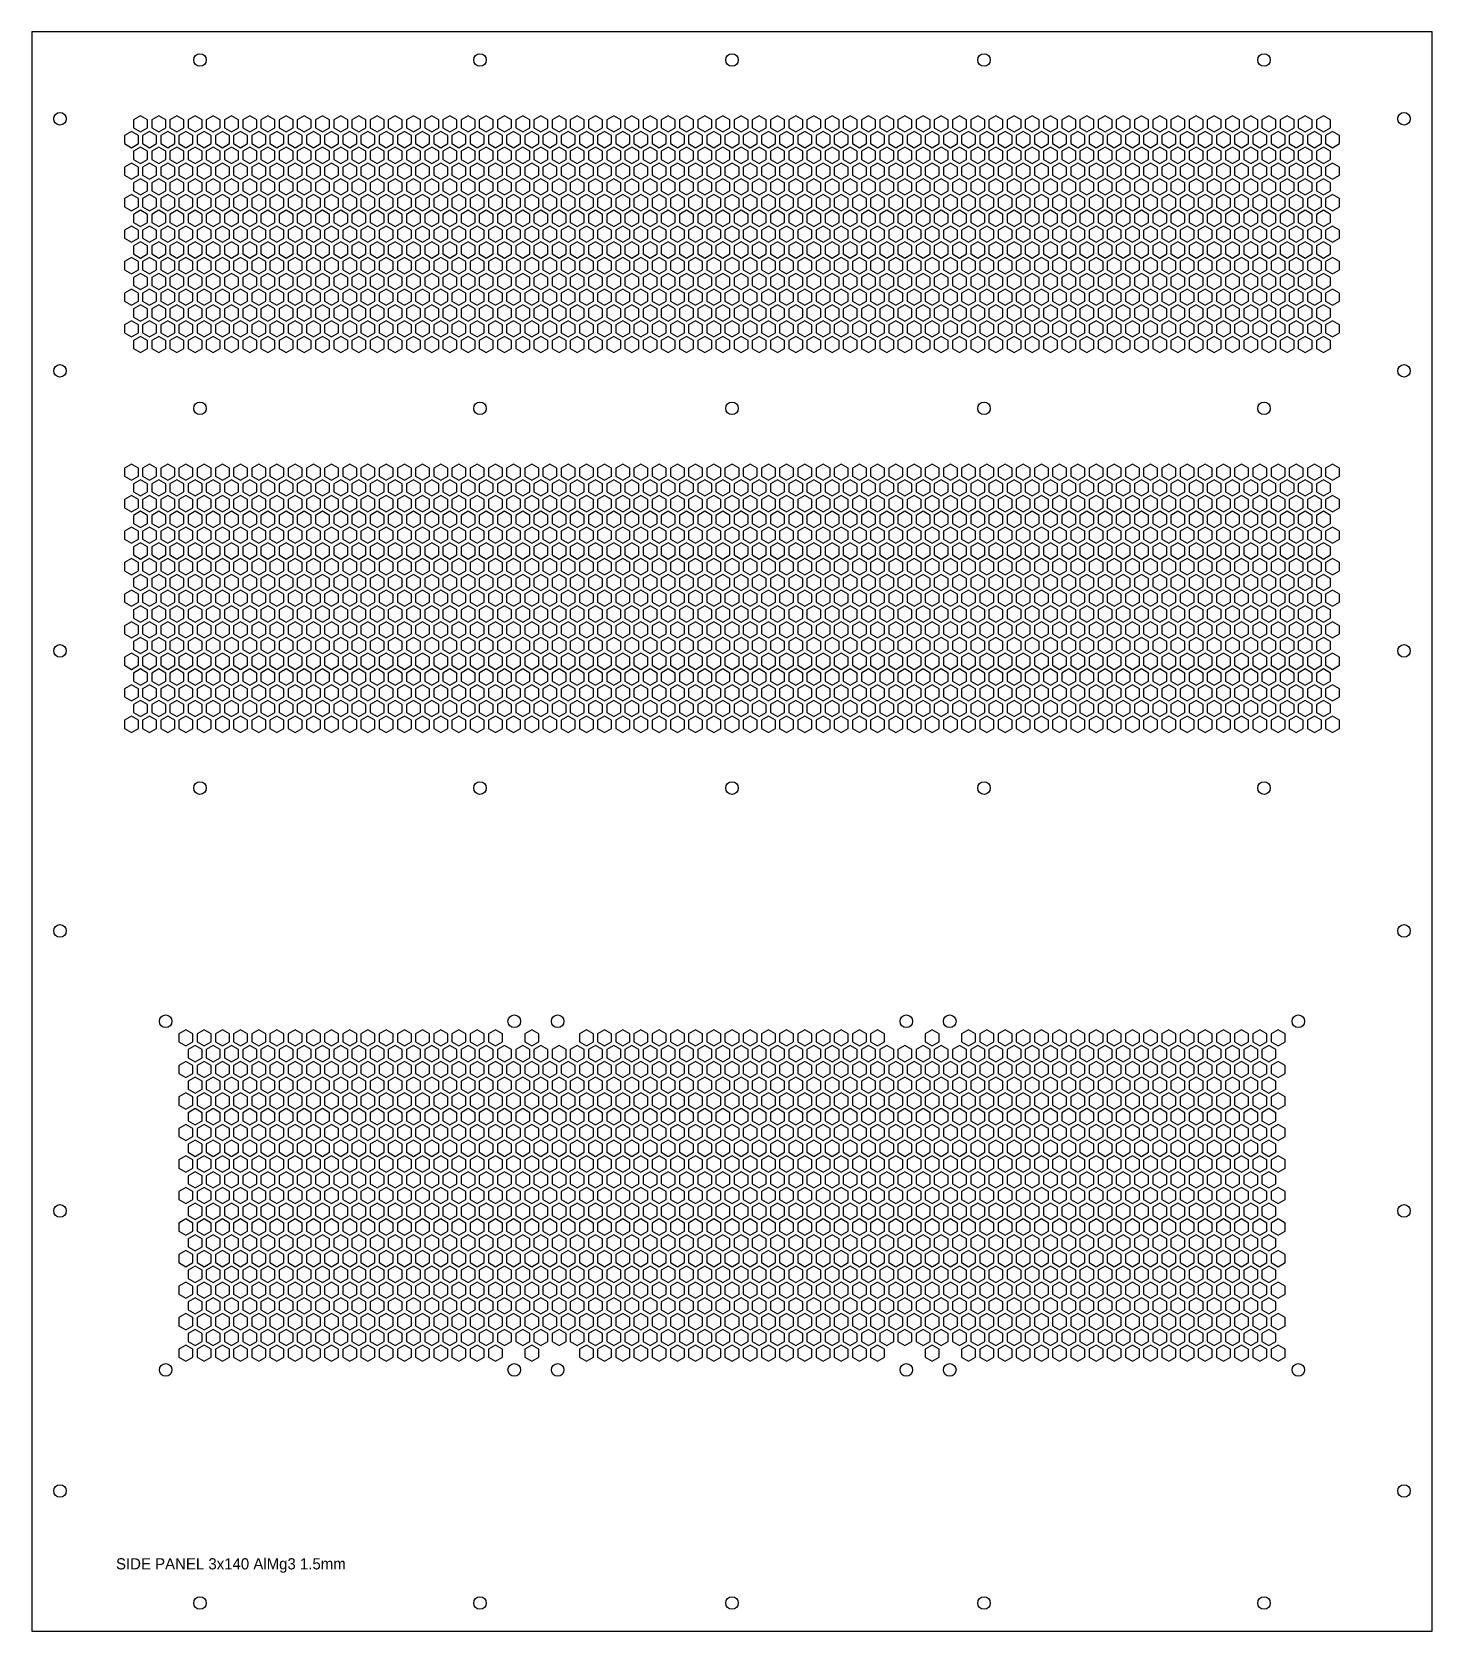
# Model space of a CAD drawing. Header units: millimetres. Extents: x 0 to 500, y 0 to 571.
import ezdxf

# ---------------------------------------------------------------- set-up
doc = ezdxf.new("R2010")
doc.units = ezdxf.units.MM
doc.layers.add('CUT', color=1, linetype='CONTINUOUS')
doc.layers.add('ENGRAVE', color=5, linetype='CONTINUOUS')

msp = doc.modelspace()

# ---------------------------------------------------------------- texts
at = {"layer": 'ENGRAVE'}
msp.add_text('SIDE PANEL 3x140 AlMg3 1.5mm', height=4, dxfattribs=at).set_placement((30, 22))

# ---------------------------------------------------------------- linework, layer by layer
at = {"layer": 'CUT'}
for p, q in [((500, 571), (0, 571)), ((0, 571), (0, 0)), ((500, 0), (500, 571)), ((0, 0), (500, 0))]:
    msp.add_line(p, q, dxfattribs=at)
for points in [[(41.25, 539.6475), (38.75, 541.0909), (36.25, 539.6475), (36.25, 536.7608), (38.75, 535.3174), (41.25, 536.7608)], [(47.75, 539.6475), (45.25, 541.0909), (42.75, 539.6475), (42.75, 536.7608), (45.25, 535.3174), (47.75, 536.7608)], [(54.25, 539.6475), (51.75, 541.0909), (49.25, 539.6475), (49.25, 536.7608), (51.75, 535.3174), (54.25, 536.7608)], [(60.75, 539.6475), (58.25, 541.0909), (55.75, 539.6475), (55.75, 536.7608), (58.25, 535.3174), (60.75, 536.7608)], [(67.25, 539.6475), (64.75, 541.0909), (62.25, 539.6475), (62.25, 536.7608), (64.75, 535.3174), (67.25, 536.7608)], [(73.75, 539.6475), (71.25, 541.0909), (68.75, 539.6475), (68.75, 536.7608), (71.25, 535.3174), (73.75, 536.7608)], [(80.25, 539.6475), (77.75, 541.0909), (75.25, 539.6475), (75.25, 536.7608), (77.75, 535.3174), (80.25, 536.7608)], [(86.75, 539.6475), (84.25, 541.0909), (81.75, 539.6475), (81.75, 536.7608), (84.25, 535.3174), (86.75, 536.7608)], [(93.25, 539.6475), (90.75, 541.0909), (88.25, 539.6475), (88.25, 536.7608), (90.75, 535.3174), (93.25, 536.7608)], [(99.75, 539.6475), (97.25, 541.0909), (94.75, 539.6475), (94.75, 536.7608), (97.25, 535.3174), (99.75, 536.7608)], [(106.25, 539.6475), (103.75, 541.0909), (101.25, 539.6475), (101.25, 536.7608), (103.75, 535.3174), (106.25, 536.7608)], [(112.75, 539.6475), (110.25, 541.0909), (107.75, 539.6475), (107.75, 536.7608), (110.25, 535.3174), (112.75, 536.7608)], [(119.25, 539.6475), (116.75, 541.0909), (114.25, 539.6475), (114.25, 536.7608), (116.75, 535.3174), (119.25, 536.7608)], [(125.75, 539.6475), (123.25, 541.0909), (120.75, 539.6475), (120.75, 536.7608), (123.25, 535.3174), (125.75, 536.7608)], [(132.25, 539.6475), (129.75, 541.0909), (127.25, 539.6475), (127.25, 536.7608), (129.75, 535.3174), (132.25, 536.7608)], [(138.75, 539.6475), (136.25, 541.0909), (133.75, 539.6475), (133.75, 536.7608), (136.25, 535.3174), (138.75, 536.7608)], [(145.25, 539.6475), (142.75, 541.0909), (140.25, 539.6475), (140.25, 536.7608), (142.75, 535.3174), (145.25, 536.7608)], [(151.75, 539.6475), (149.25, 541.0909), (146.75, 539.6475), (146.75, 536.7608), (149.25, 535.3174), (151.75, 536.7608)], [(158.25, 539.6475), (155.75, 541.0909), (153.25, 539.6475), (153.25, 536.7608), (155.75, 535.3174), (158.25, 536.7608)], [(164.75, 539.6475), (162.25, 541.0909), (159.75, 539.6475), (159.75, 536.7608), (162.25, 535.3174), (164.75, 536.7608)], [(171.25, 539.6475), (168.75, 541.0909), (166.25, 539.6475), (166.25, 536.7608), (168.75, 535.3174), (171.25, 536.7608)], [(177.75, 539.6475), (175.25, 541.0909), (172.75, 539.6475), (172.75, 536.7608), (175.25, 535.3174), (177.75, 536.7608)], [(184.25, 539.6475), (181.75, 541.0909), (179.25, 539.6475), (179.25, 536.7608), (181.75, 535.3174), (184.25, 536.7608)], [(190.75, 539.6475), (188.25, 541.0909), (185.75, 539.6475), (185.75, 536.7608), (188.25, 535.3174), (190.75, 536.7608)], [(197.25, 539.6475), (194.75, 541.0909), (192.25, 539.6475), (192.25, 536.7608), (194.75, 535.3174), (197.25, 536.7608)], [(203.75, 539.6475), (201.25, 541.0909), (198.75, 539.6475), (198.75, 536.7608), (201.25, 535.3174), (203.75, 536.7608)], [(210.25, 539.6475), (207.75, 541.0909), (205.25, 539.6475), (205.25, 536.7608), (207.75, 535.3174), (210.25, 536.7608)], [(216.75, 539.6475), (214.25, 541.0909), (211.75, 539.6475), (211.75, 536.7608), (214.25, 535.3174), (216.75, 536.7608)], [(223.25, 539.6475), (220.75, 541.0909), (218.25, 539.6475), (218.25, 536.7608), (220.75, 535.3174), (223.25, 536.7608)], [(229.75, 539.6475), (227.25, 541.0909), (224.75, 539.6475), (224.75, 536.7608), (227.25, 535.3174), (229.75, 536.7608)], [(236.25, 539.6475), (233.75, 541.0909), (231.25, 539.6475), (231.25, 536.7608), (233.75, 535.3174), (236.25, 536.7608)], [(242.75, 539.6475), (240.25, 541.0909), (237.75, 539.6475), (237.75, 536.7608), (240.25, 535.3174), (242.75, 536.7608)], [(249.25, 539.6475), (246.75, 541.0909), (244.25, 539.6475), (244.25, 536.7608), (246.75, 535.3174), (249.25, 536.7608)], [(255.75, 539.6475), (253.25, 541.0909), (250.75, 539.6475), (250.75, 536.7608), (253.25, 535.3174), (255.75, 536.7608)], [(262.25, 539.6475), (259.75, 541.0909), (257.25, 539.6475), (257.25, 536.7608), (259.75, 535.3174), (262.25, 536.7608)], [(268.75, 539.6475), (266.25, 541.0909), (263.75, 539.6475), (263.75, 536.7608), (266.25, 535.3174), (268.75, 536.7608)], [(275.25, 539.6475), (272.75, 541.0909), (270.25, 539.6475), (270.25, 536.7608), (272.75, 535.3174), (275.25, 536.7608)], [(281.75, 539.6475), (279.25, 541.0909), (276.75, 539.6475), (276.75, 536.7608), (279.25, 535.3174), (281.75, 536.7608)], [(288.25, 539.6475), (285.75, 541.0909), (283.25, 539.6475), (283.25, 536.7608), (285.75, 535.3174), (288.25, 536.7608)], [(294.75, 539.6475), (292.25, 541.0909), (289.75, 539.6475), (289.75, 536.7608), (292.25, 535.3174), (294.75, 536.7608)], [(301.25, 539.6475), (298.75, 541.0909), (296.25, 539.6475), (296.25, 536.7608), (298.75, 535.3174), (301.25, 536.7608)], [(307.75, 539.6475), (305.25, 541.0909), (302.75, 539.6475), (302.75, 536.7608), (305.25, 535.3174), (307.75, 536.7608)], [(314.25, 539.6475), (311.75, 541.0909), (309.25, 539.6475), (309.25, 536.7608), (311.75, 535.3174), (314.25, 536.7608)], [(320.75, 539.6475), (318.25, 541.0909), (315.75, 539.6475), (315.75, 536.7608), (318.25, 535.3174), (320.75, 536.7608)], [(327.25, 539.6475), (324.75, 541.0909), (322.25, 539.6475), (322.25, 536.7608), (324.75, 535.3174), (327.25, 536.7608)], [(333.75, 539.6475), (331.25, 541.0909), (328.75, 539.6475), (328.75, 536.7608), (331.25, 535.3174), (333.75, 536.7608)], [(340.25, 539.6475), (337.75, 541.0909), (335.25, 539.6475), (335.25, 536.7608), (337.75, 535.3174), (340.25, 536.7608)], [(346.75, 539.6475), (344.25, 541.0909), (341.75, 539.6475), (341.75, 536.7608), (344.25, 535.3174), (346.75, 536.7608)], [(353.25, 539.6475), (350.75, 541.0909), (348.25, 539.6475), (348.25, 536.7608), (350.75, 535.3174), (353.25, 536.7608)], [(359.75, 539.6475), (357.25, 541.0909), (354.75, 539.6475), (354.75, 536.7608), (357.25, 535.3174), (359.75, 536.7608)], [(366.25, 539.6475), (363.75, 541.0909), (361.25, 539.6475), (361.25, 536.7608), (363.75, 535.3174), (366.25, 536.7608)], [(372.75, 539.6475), (370.25, 541.0909), (367.75, 539.6475), (367.75, 536.7608), (370.25, 535.3174), (372.75, 536.7608)], [(379.25, 539.6475), (376.75, 541.0909), (374.25, 539.6475), (374.25, 536.7608), (376.75, 535.3174), (379.25, 536.7608)], [(385.75, 539.6475), (383.25, 541.0909), (380.75, 539.6475), (380.75, 536.7608), (383.25, 535.3174), (385.75, 536.7608)], [(392.25, 539.6475), (389.75, 541.0909), (387.25, 539.6475), (387.25, 536.7608), (389.75, 535.3174), (392.25, 536.7608)], [(398.75, 539.6475), (396.25, 541.0909), (393.75, 539.6475), (393.75, 536.7608), (396.25, 535.3174), (398.75, 536.7608)], [(405.25, 539.6475), (402.75, 541.0909), (400.25, 539.6475), (400.25, 536.7608), (402.75, 535.3174), (405.25, 536.7608)], [(411.75, 539.6475), (409.25, 541.0909), (406.75, 539.6475), (406.75, 536.7608), (409.25, 535.3174), (411.75, 536.7608)], [(418.25, 539.6475), (415.75, 541.0909), (413.25, 539.6475), (413.25, 536.7608), (415.75, 535.3174), (418.25, 536.7608)], [(424.75, 539.6475), (422.25, 541.0909), (419.75, 539.6475), (419.75, 536.7608), (422.25, 535.3174), (424.75, 536.7608)], [(431.25, 539.6475), (428.75, 541.0909), (426.25, 539.6475), (426.25, 536.7608), (428.75, 535.3174), (431.25, 536.7608)], [(437.75, 539.6475), (435.25, 541.0909), (432.75, 539.6475), (432.75, 536.7608), (435.25, 535.3174), (437.75, 536.7608)], [(444.25, 539.6475), (441.75, 541.0909), (439.25, 539.6475), (439.25, 536.7608), (441.75, 535.3174), (444.25, 536.7608)], [(450.75, 539.6475), (448.25, 541.0909), (445.75, 539.6475), (445.75, 536.7608), (448.25, 535.3174), (450.75, 536.7608)], [(457.25, 539.6475), (454.75, 541.0909), (452.25, 539.6475), (452.25, 536.7608), (454.75, 535.3174), (457.25, 536.7608)], [(463.75, 539.6475), (461.25, 541.0909), (458.75, 539.6475), (458.75, 536.7608), (461.25, 535.3174), (463.75, 536.7608)], [(38, 534.0184), (35.5, 535.4617), (33, 534.0184), (33, 531.1316), (35.5, 529.6882), (38, 531.1316)], [(44.5, 534.0184), (42, 535.4617), (39.5, 534.0184), (39.5, 531.1316), (42, 529.6882), (44.5, 531.1316)], [(51, 534.0184), (48.5, 535.4617), (46, 534.0184), (46, 531.1316), (48.5, 529.6882), (51, 531.1316)], [(57.5, 534.0184), (55, 535.4617), (52.5, 534.0184), (52.5, 531.1316), (55, 529.6882), (57.5, 531.1316)], [(64, 534.0184), (61.5, 535.4617), (59, 534.0184), (59, 531.1316), (61.5, 529.6882), (64, 531.1316)], [(70.5, 534.0184), (68, 535.4617), (65.5, 534.0184), (65.5, 531.1316), (68, 529.6882), (70.5, 531.1316)], [(77, 534.0184), (74.5, 535.4617), (72, 534.0184), (72, 531.1316), (74.5, 529.6882), (77, 531.1316)], [(83.5, 534.0184), (81, 535.4617), (78.5, 534.0184), (78.5, 531.1316), (81, 529.6882), (83.5, 531.1316)], [(90, 534.0184), (87.5, 535.4617), (85, 534.0184), (85, 531.1316), (87.5, 529.6882), (90, 531.1316)], [(96.5, 534.0184), (94, 535.4617), (91.5, 534.0184), (91.5, 531.1316), (94, 529.6882), (96.5, 531.1316)], [(103, 534.0184), (100.5, 535.4617), (98, 534.0184), (98, 531.1316), (100.5, 529.6882), (103, 531.1316)], [(109.5, 534.0184), (107, 535.4617), (104.5, 534.0184), (104.5, 531.1316), (107, 529.6882), (109.5, 531.1316)], [(116, 534.0184), (113.5, 535.4617), (111, 534.0184), (111, 531.1316), (113.5, 529.6882), (116, 531.1316)], [(122.5, 534.0184), (120, 535.4617), (117.5, 534.0184), (117.5, 531.1316), (120, 529.6882), (122.5, 531.1316)], [(129, 534.0184), (126.5, 535.4617), (124, 534.0184), (124, 531.1316), (126.5, 529.6882), (129, 531.1316)], [(135.5, 534.0184), (133, 535.4617), (130.5, 534.0184), (130.5, 531.1316), (133, 529.6882), (135.5, 531.1316)], [(142, 534.0184), (139.5, 535.4617), (137, 534.0184), (137, 531.1316), (139.5, 529.6882), (142, 531.1316)], [(148.5, 534.0184), (146, 535.4617), (143.5, 534.0184), (143.5, 531.1316), (146, 529.6882), (148.5, 531.1316)], [(155, 534.0184), (152.5, 535.4617), (150, 534.0184), (150, 531.1316), (152.5, 529.6882), (155, 531.1316)], [(161.5, 534.0184), (159, 535.4617), (156.5, 534.0184), (156.5, 531.1316), (159, 529.6882), (161.5, 531.1316)], [(168, 534.0184), (165.5, 535.4617), (163, 534.0184), (163, 531.1316), (165.5, 529.6882), (168, 531.1316)], [(174.5, 534.0184), (172, 535.4617), (169.5, 534.0184), (169.5, 531.1316), (172, 529.6882), (174.5, 531.1316)], [(181, 534.0184), (178.5, 535.4617), (176, 534.0184), (176, 531.1316), (178.5, 529.6882), (181, 531.1316)], [(187.5, 534.0184), (185, 535.4617), (182.5, 534.0184), (182.5, 531.1316), (185, 529.6882), (187.5, 531.1316)], [(194, 534.0184), (191.5, 535.4617), (189, 534.0184), (189, 531.1316), (191.5, 529.6882), (194, 531.1316)], [(200.5, 534.0184), (198, 535.4617), (195.5, 534.0184), (195.5, 531.1316), (198, 529.6882), (200.5, 531.1316)], [(207, 534.0184), (204.5, 535.4617), (202, 534.0184), (202, 531.1316), (204.5, 529.6882), (207, 531.1316)], [(213.5, 534.0184), (211, 535.4617), (208.5, 534.0184), (208.5, 531.1316), (211, 529.6882), (213.5, 531.1316)], [(220, 534.0184), (217.5, 535.4617), (215, 534.0184), (215, 531.1316), (217.5, 529.6882), (220, 531.1316)], [(226.5, 534.0184), (224, 535.4617), (221.5, 534.0184), (221.5, 531.1316), (224, 529.6882), (226.5, 531.1316)], [(233, 534.0184), (230.5, 535.4617), (228, 534.0184), (228, 531.1316), (230.5, 529.6882), (233, 531.1316)], [(239.5, 534.0184), (237, 535.4617), (234.5, 534.0184), (234.5, 531.1316), (237, 529.6882), (239.5, 531.1316)], [(246, 534.0184), (243.5, 535.4617), (241, 534.0184), (241, 531.1316), (243.5, 529.6882), (246, 531.1316)], [(252.5, 534.0184), (250, 535.4617), (247.5, 534.0184), (247.5, 531.1316), (250, 529.6882), (252.5, 531.1316)], [(259, 534.0184), (256.5, 535.4617), (254, 534.0184), (254, 531.1316), (256.5, 529.6882), (259, 531.1316)], [(265.5, 534.0184), (263, 535.4617), (260.5, 534.0184), (260.5, 531.1316), (263, 529.6882), (265.5, 531.1316)], [(272, 534.0184), (269.5, 535.4617), (267, 534.0184), (267, 531.1316), (269.5, 529.6882), (272, 531.1316)], [(278.5, 534.0184), (276, 535.4617), (273.5, 534.0184), (273.5, 531.1316), (276, 529.6882), (278.5, 531.1316)], [(285, 534.0184), (282.5, 535.4617), (280, 534.0184), (280, 531.1316), (282.5, 529.6882), (285, 531.1316)], [(291.5, 534.0184), (289, 535.4617), (286.5, 534.0184), (286.5, 531.1316), (289, 529.6882), (291.5, 531.1316)], [(298, 534.0184), (295.5, 535.4617), (293, 534.0184), (293, 531.1316), (295.5, 529.6882), (298, 531.1316)], [(304.5, 534.0184), (302, 535.4617), (299.5, 534.0184), (299.5, 531.1316), (302, 529.6882), (304.5, 531.1316)], [(311, 534.0184), (308.5, 535.4617), (306, 534.0184), (306, 531.1316), (308.5, 529.6882), (311, 531.1316)], [(317.5, 534.0184), (315, 535.4617), (312.5, 534.0184), (312.5, 531.1316), (315, 529.6882), (317.5, 531.1316)], [(324, 534.0184), (321.5, 535.4617), (319, 534.0184), (319, 531.1316), (321.5, 529.6882), (324, 531.1316)], [(330.5, 534.0184), (328, 535.4617), (325.5, 534.0184), (325.5, 531.1316), (328, 529.6882), (330.5, 531.1316)], [(337, 534.0184), (334.5, 535.4617), (332, 534.0184), (332, 531.1316), (334.5, 529.6882), (337, 531.1316)], [(343.5, 534.0184), (341, 535.4617), (338.5, 534.0184), (338.5, 531.1316), (341, 529.6882), (343.5, 531.1316)], [(350, 534.0184), (347.5, 535.4617), (345, 534.0184), (345, 531.1316), (347.5, 529.6882), (350, 531.1316)], [(356.5, 534.0184), (354, 535.4617), (351.5, 534.0184), (351.5, 531.1316), (354, 529.6882), (356.5, 531.1316)], [(363, 534.0184), (360.5, 535.4617), (358, 534.0184), (358, 531.1316), (360.5, 529.6882), (363, 531.1316)], [(369.5, 534.0184), (367, 535.4617), (364.5, 534.0184), (364.5, 531.1316), (367, 529.6882), (369.5, 531.1316)], [(376, 534.0184), (373.5, 535.4617), (371, 534.0184), (371, 531.1316), (373.5, 529.6882), (376, 531.1316)], [(382.5, 534.0184), (380, 535.4617), (377.5, 534.0184), (377.5, 531.1316), (380, 529.6882), (382.5, 531.1316)], [(389, 534.0184), (386.5, 535.4617), (384, 534.0184), (384, 531.1316), (386.5, 529.6882), (389, 531.1316)], [(395.5, 534.0184), (393, 535.4617), (390.5, 534.0184), (390.5, 531.1316), (393, 529.6882), (395.5, 531.1316)], [(402, 534.0184), (399.5, 535.4617), (397, 534.0184), (397, 531.1316), (399.5, 529.6882), (402, 531.1316)], [(408.5, 534.0184), (406, 535.4617), (403.5, 534.0184), (403.5, 531.1316), (406, 529.6882), (408.5, 531.1316)], [(415, 534.0184), (412.5, 535.4617), (410, 534.0184), (410, 531.1316), (412.5, 529.6882), (415, 531.1316)], [(421.5, 534.0184), (419, 535.4617), (416.5, 534.0184), (416.5, 531.1316), (419, 529.6882), (421.5, 531.1316)], [(428, 534.0184), (425.5, 535.4617), (423, 534.0184), (423, 531.1316), (425.5, 529.6882), (428, 531.1316)], [(434.5, 534.0184), (432, 535.4617), (429.5, 534.0184), (429.5, 531.1316), (432, 529.6882), (434.5, 531.1316)], [(441, 534.0184), (438.5, 535.4617), (436, 534.0184), (436, 531.1316), (438.5, 529.6882), (441, 531.1316)], [(447.5, 534.0184), (445, 535.4617), (442.5, 534.0184), (442.5, 531.1316), (445, 529.6882), (447.5, 531.1316)], [(454, 534.0184), (451.5, 535.4617), (449, 534.0184), (449, 531.1316), (451.5, 529.6882), (454, 531.1316)], [(460.5, 534.0184), (458, 535.4617), (455.5, 534.0184), (455.5, 531.1316), (458, 529.6882), (460.5, 531.1316)], [(467, 534.0184), (464.5, 535.4617), (462, 534.0184), (462, 531.1316), (464.5, 529.6882), (467, 531.1316)], [(41.25, 528.3892), (38.75, 529.8326), (36.25, 528.3892), (36.25, 525.5024), (38.75, 524.0591), (41.25, 525.5024)], [(47.75, 528.3892), (45.25, 529.8326), (42.75, 528.3892), (42.75, 525.5024), (45.25, 524.0591), (47.75, 525.5024)], [(54.25, 528.3892), (51.75, 529.8326), (49.25, 528.3892), (49.25, 525.5024), (51.75, 524.0591), (54.25, 525.5024)], [(60.75, 528.3892), (58.25, 529.8326), (55.75, 528.3892), (55.75, 525.5024), (58.25, 524.0591), (60.75, 525.5024)], [(67.25, 528.3892), (64.75, 529.8326), (62.25, 528.3892), (62.25, 525.5024), (64.75, 524.0591), (67.25, 525.5024)], [(73.75, 528.3892), (71.25, 529.8326), (68.75, 528.3892), (68.75, 525.5024), (71.25, 524.0591), (73.75, 525.5024)], [(80.25, 528.3892), (77.75, 529.8326), (75.25, 528.3892), (75.25, 525.5024), (77.75, 524.0591), (80.25, 525.5024)], [(86.75, 528.3892), (84.25, 529.8326), (81.75, 528.3892), (81.75, 525.5024), (84.25, 524.0591), (86.75, 525.5024)], [(93.25, 528.3892), (90.75, 529.8326), (88.25, 528.3892), (88.25, 525.5024), (90.75, 524.0591), (93.25, 525.5024)], [(99.75, 528.3892), (97.25, 529.8326), (94.75, 528.3892), (94.75, 525.5024), (97.25, 524.0591), (99.75, 525.5024)], [(106.25, 528.3892), (103.75, 529.8326), (101.25, 528.3892), (101.25, 525.5024), (103.75, 524.0591), (106.25, 525.5024)], [(112.75, 528.3892), (110.25, 529.8326), (107.75, 528.3892), (107.75, 525.5024), (110.25, 524.0591), (112.75, 525.5024)], [(119.25, 528.3892), (116.75, 529.8326), (114.25, 528.3892), (114.25, 525.5024), (116.75, 524.0591), (119.25, 525.5024)], [(125.75, 528.3892), (123.25, 529.8326), (120.75, 528.3892), (120.75, 525.5024), (123.25, 524.0591), (125.75, 525.5024)], [(132.25, 528.3892), (129.75, 529.8326), (127.25, 528.3892), (127.25, 525.5024), (129.75, 524.0591), (132.25, 525.5024)], [(138.75, 528.3892), (136.25, 529.8326), (133.75, 528.3892), (133.75, 525.5024), (136.25, 524.0591), (138.75, 525.5024)], [(145.25, 528.3892), (142.75, 529.8326), (140.25, 528.3892), (140.25, 525.5024), (142.75, 524.0591), (145.25, 525.5024)], [(151.75, 528.3892), (149.25, 529.8326), (146.75, 528.3892), (146.75, 525.5024), (149.25, 524.0591), (151.75, 525.5024)], [(158.25, 528.3892), (155.75, 529.8326), (153.25, 528.3892), (153.25, 525.5024), (155.75, 524.0591), (158.25, 525.5024)], [(164.75, 528.3892), (162.25, 529.8326), (159.75, 528.3892), (159.75, 525.5024), (162.25, 524.0591), (164.75, 525.5024)], [(171.25, 528.3892), (168.75, 529.8326), (166.25, 528.3892), (166.25, 525.5024), (168.75, 524.0591), (171.25, 525.5024)], [(177.75, 528.3892), (175.25, 529.8326), (172.75, 528.3892), (172.75, 525.5024), (175.25, 524.0591), (177.75, 525.5024)], [(184.25, 528.3892), (181.75, 529.8326), (179.25, 528.3892), (179.25, 525.5024), (181.75, 524.0591), (184.25, 525.5024)], [(190.75, 528.3892), (188.25, 529.8326), (185.75, 528.3892), (185.75, 525.5024), (188.25, 524.0591), (190.75, 525.5024)], [(197.25, 528.3892), (194.75, 529.8326), (192.25, 528.3892), (192.25, 525.5024), (194.75, 524.0591), (197.25, 525.5024)], [(203.75, 528.3892), (201.25, 529.8326), (198.75, 528.3892), (198.75, 525.5024), (201.25, 524.0591), (203.75, 525.5024)], [(210.25, 528.3892), (207.75, 529.8326), (205.25, 528.3892), (205.25, 525.5024), (207.75, 524.0591), (210.25, 525.5024)], [(216.75, 528.3892), (214.25, 529.8326), (211.75, 528.3892), (211.75, 525.5024), (214.25, 524.0591), (216.75, 525.5024)], [(223.25, 528.3892), (220.75, 529.8326), (218.25, 528.3892), (218.25, 525.5024), (220.75, 524.0591), (223.25, 525.5024)], [(229.75, 528.3892), (227.25, 529.8326), (224.75, 528.3892), (224.75, 525.5024), (227.25, 524.0591), (229.75, 525.5024)], [(236.25, 528.3892), (233.75, 529.8326), (231.25, 528.3892), (231.25, 525.5024), (233.75, 524.0591), (236.25, 525.5024)], [(242.75, 528.3892), (240.25, 529.8326), (237.75, 528.3892), (237.75, 525.5024), (240.25, 524.0591), (242.75, 525.5024)], [(249.25, 528.3892), (246.75, 529.8326), (244.25, 528.3892), (244.25, 525.5024), (246.75, 524.0591), (249.25, 525.5024)], [(255.75, 528.3892), (253.25, 529.8326), (250.75, 528.3892), (250.75, 525.5024), (253.25, 524.0591), (255.75, 525.5024)], [(262.25, 528.3892), (259.75, 529.8326), (257.25, 528.3892), (257.25, 525.5024), (259.75, 524.0591), (262.25, 525.5024)], [(268.75, 528.3892), (266.25, 529.8326), (263.75, 528.3892), (263.75, 525.5024), (266.25, 524.0591), (268.75, 525.5024)], [(275.25, 528.3892), (272.75, 529.8326), (270.25, 528.3892), (270.25, 525.5024), (272.75, 524.0591), (275.25, 525.5024)], [(281.75, 528.3892), (279.25, 529.8326), (276.75, 528.3892), (276.75, 525.5024), (279.25, 524.0591), (281.75, 525.5024)], [(288.25, 528.3892), (285.75, 529.8326), (283.25, 528.3892), (283.25, 525.5024), (285.75, 524.0591), (288.25, 525.5024)], [(294.75, 528.3892), (292.25, 529.8326), (289.75, 528.3892), (289.75, 525.5024), (292.25, 524.0591), (294.75, 525.5024)], [(301.25, 528.3892), (298.75, 529.8326), (296.25, 528.3892), (296.25, 525.5024), (298.75, 524.0591), (301.25, 525.5024)], [(307.75, 528.3892), (305.25, 529.8326), (302.75, 528.3892), (302.75, 525.5024), (305.25, 524.0591), (307.75, 525.5024)], [(314.25, 528.3892), (311.75, 529.8326), (309.25, 528.3892), (309.25, 525.5024), (311.75, 524.0591), (314.25, 525.5024)], [(320.75, 528.3892), (318.25, 529.8326), (315.75, 528.3892), (315.75, 525.5024), (318.25, 524.0591), (320.75, 525.5024)], [(327.25, 528.3892), (324.75, 529.8326), (322.25, 528.3892), (322.25, 525.5024), (324.75, 524.0591), (327.25, 525.5024)], [(333.75, 528.3892), (331.25, 529.8326), (328.75, 528.3892), (328.75, 525.5024), (331.25, 524.0591), (333.75, 525.5024)], [(340.25, 528.3892), (337.75, 529.8326), (335.25, 528.3892), (335.25, 525.5024), (337.75, 524.0591), (340.25, 525.5024)], [(346.75, 528.3892), (344.25, 529.8326), (341.75, 528.3892), (341.75, 525.5024), (344.25, 524.0591), (346.75, 525.5024)], [(353.25, 528.3892), (350.75, 529.8326), (348.25, 528.3892), (348.25, 525.5024), (350.75, 524.0591), (353.25, 525.5024)], [(359.75, 528.3892), (357.25, 529.8326), (354.75, 528.3892), (354.75, 525.5024), (357.25, 524.0591), (359.75, 525.5024)], [(366.25, 528.3892), (363.75, 529.8326), (361.25, 528.3892), (361.25, 525.5024), (363.75, 524.0591), (366.25, 525.5024)], [(372.75, 528.3892), (370.25, 529.8326), (367.75, 528.3892), (367.75, 525.5024), (370.25, 524.0591), (372.75, 525.5024)], [(379.25, 528.3892), (376.75, 529.8326), (374.25, 528.3892), (374.25, 525.5024), (376.75, 524.0591), (379.25, 525.5024)], [(385.75, 528.3892), (383.25, 529.8326), (380.75, 528.3892), (380.75, 525.5024), (383.25, 524.0591), (385.75, 525.5024)], [(392.25, 528.3892), (389.75, 529.8326), (387.25, 528.3892), (387.25, 525.5024), (389.75, 524.0591), (392.25, 525.5024)], [(398.75, 528.3892), (396.25, 529.8326), (393.75, 528.3892), (393.75, 525.5024), (396.25, 524.0591), (398.75, 525.5024)], [(405.25, 528.3892), (402.75, 529.8326), (400.25, 528.3892), (400.25, 525.5024), (402.75, 524.0591), (405.25, 525.5024)], [(411.75, 528.3892), (409.25, 529.8326), (406.75, 528.3892), (406.75, 525.5024), (409.25, 524.0591), (411.75, 525.5024)], [(418.25, 528.3892), (415.75, 529.8326), (413.25, 528.3892), (413.25, 525.5024), (415.75, 524.0591), (418.25, 525.5024)], [(424.75, 528.3892), (422.25, 529.8326), (419.75, 528.3892), (419.75, 525.5024), (422.25, 524.0591), (424.75, 525.5024)], [(431.25, 528.3892), (428.75, 529.8326), (426.25, 528.3892), (426.25, 525.5024), (428.75, 524.0591), (431.25, 525.5024)], [(437.75, 528.3892), (435.25, 529.8326), (432.75, 528.3892), (432.75, 525.5024), (435.25, 524.0591), (437.75, 525.5024)], [(444.25, 528.3892), (441.75, 529.8326), (439.25, 528.3892), (439.25, 525.5024), (441.75, 524.0591), (444.25, 525.5024)], [(450.75, 528.3892), (448.25, 529.8326), (445.75, 528.3892), (445.75, 525.5024), (448.25, 524.0591), (450.75, 525.5024)], [(457.25, 528.3892), (454.75, 529.8326), (452.25, 528.3892), (452.25, 525.5024), (454.75, 524.0591), (457.25, 525.5024)], [(463.75, 528.3892), (461.25, 529.8326), (458.75, 528.3892), (458.75, 525.5024), (461.25, 524.0591), (463.75, 525.5024)], [(38, 522.76), (35.5, 524.2034), (33, 522.76), (33, 519.8733), (35.5, 518.4299), (38, 519.8733)], [(44.5, 522.76), (42, 524.2034), (39.5, 522.76), (39.5, 519.8733), (42, 518.4299), (44.5, 519.8733)], [(51, 522.76), (48.5, 524.2034), (46, 522.76), (46, 519.8733), (48.5, 518.4299), (51, 519.8733)], [(57.5, 522.76), (55, 524.2034), (52.5, 522.76), (52.5, 519.8733), (55, 518.4299), (57.5, 519.8733)], [(64, 522.76), (61.5, 524.2034), (59, 522.76), (59, 519.8733), (61.5, 518.4299), (64, 519.8733)], [(70.5, 522.76), (68, 524.2034), (65.5, 522.76), (65.5, 519.8733), (68, 518.4299), (70.5, 519.8733)], [(77, 522.76), (74.5, 524.2034), (72, 522.76), (72, 519.8733), (74.5, 518.4299), (77, 519.8733)], [(83.5, 522.76), (81, 524.2034), (78.5, 522.76), (78.5, 519.8733), (81, 518.4299), (83.5, 519.8733)], [(90, 522.76), (87.5, 524.2034), (85, 522.76), (85, 519.8733), (87.5, 518.4299), (90, 519.8733)], [(96.5, 522.76), (94, 524.2034), (91.5, 522.76), (91.5, 519.8733), (94, 518.4299), (96.5, 519.8733)], [(103, 522.76), (100.5, 524.2034), (98, 522.76), (98, 519.8733), (100.5, 518.4299), (103, 519.8733)], [(109.5, 522.76), (107, 524.2034), (104.5, 522.76), (104.5, 519.8733), (107, 518.4299), (109.5, 519.8733)], [(116, 522.76), (113.5, 524.2034), (111, 522.76), (111, 519.8733), (113.5, 518.4299), (116, 519.8733)], [(122.5, 522.76), (120, 524.2034), (117.5, 522.76), (117.5, 519.8733), (120, 518.4299), (122.5, 519.8733)], [(129, 522.76), (126.5, 524.2034), (124, 522.76), (124, 519.8733), (126.5, 518.4299), (129, 519.8733)], [(135.5, 522.76), (133, 524.2034), (130.5, 522.76), (130.5, 519.8733), (133, 518.4299), (135.5, 519.8733)], [(142, 522.76), (139.5, 524.2034), (137, 522.76), (137, 519.8733), (139.5, 518.4299), (142, 519.8733)], [(148.5, 522.76), (146, 524.2034), (143.5, 522.76), (143.5, 519.8733), (146, 518.4299), (148.5, 519.8733)], [(155, 522.76), (152.5, 524.2034), (150, 522.76), (150, 519.8733), (152.5, 518.4299), (155, 519.8733)], [(161.5, 522.76), (159, 524.2034), (156.5, 522.76), (156.5, 519.8733), (159, 518.4299), (161.5, 519.8733)], [(168, 522.76), (165.5, 524.2034), (163, 522.76), (163, 519.8733), (165.5, 518.4299), (168, 519.8733)], [(174.5, 522.76), (172, 524.2034), (169.5, 522.76), (169.5, 519.8733), (172, 518.4299), (174.5, 519.8733)], [(181, 522.76), (178.5, 524.2034), (176, 522.76), (176, 519.8733), (178.5, 518.4299), (181, 519.8733)], [(187.5, 522.76), (185, 524.2034), (182.5, 522.76), (182.5, 519.8733), (185, 518.4299), (187.5, 519.8733)], [(194, 522.76), (191.5, 524.2034), (189, 522.76), (189, 519.8733), (191.5, 518.4299), (194, 519.8733)], [(200.5, 522.76), (198, 524.2034), (195.5, 522.76), (195.5, 519.8733), (198, 518.4299), (200.5, 519.8733)], [(207, 522.76), (204.5, 524.2034), (202, 522.76), (202, 519.8733), (204.5, 518.4299), (207, 519.8733)], [(213.5, 522.76), (211, 524.2034), (208.5, 522.76), (208.5, 519.8733), (211, 518.4299), (213.5, 519.8733)], [(220, 522.76), (217.5, 524.2034), (215, 522.76), (215, 519.8733), (217.5, 518.4299), (220, 519.8733)], [(226.5, 522.76), (224, 524.2034), (221.5, 522.76), (221.5, 519.8733), (224, 518.4299), (226.5, 519.8733)], [(233, 522.76), (230.5, 524.2034), (228, 522.76), (228, 519.8733), (230.5, 518.4299), (233, 519.8733)], [(239.5, 522.76), (237, 524.2034), (234.5, 522.76), (234.5, 519.8733), (237, 518.4299), (239.5, 519.8733)], [(246, 522.76), (243.5, 524.2034), (241, 522.76), (241, 519.8733), (243.5, 518.4299), (246, 519.8733)], [(252.5, 522.76), (250, 524.2034), (247.5, 522.76), (247.5, 519.8733), (250, 518.4299), (252.5, 519.8733)], [(259, 522.76), (256.5, 524.2034), (254, 522.76), (254, 519.8733), (256.5, 518.4299), (259, 519.8733)], [(265.5, 522.76), (263, 524.2034), (260.5, 522.76), (260.5, 519.8733), (263, 518.4299), (265.5, 519.8733)], [(272, 522.76), (269.5, 524.2034), (267, 522.76), (267, 519.8733), (269.5, 518.4299), (272, 519.8733)], [(278.5, 522.76), (276, 524.2034), (273.5, 522.76), (273.5, 519.8733), (276, 518.4299), (278.5, 519.8733)], [(285, 522.76), (282.5, 524.2034), (280, 522.76), (280, 519.8733), (282.5, 518.4299), (285, 519.8733)], [(291.5, 522.76), (289, 524.2034), (286.5, 522.76), (286.5, 519.8733), (289, 518.4299), (291.5, 519.8733)], [(298, 522.76), (295.5, 524.2034), (293, 522.76), (293, 519.8733), (295.5, 518.4299), (298, 519.8733)], [(304.5, 522.76), (302, 524.2034), (299.5, 522.76), (299.5, 519.8733), (302, 518.4299), (304.5, 519.8733)], [(311, 522.76), (308.5, 524.2034), (306, 522.76), (306, 519.8733), (308.5, 518.4299), (311, 519.8733)], [(317.5, 522.76), (315, 524.2034), (312.5, 522.76), (312.5, 519.8733), (315, 518.4299), (317.5, 519.8733)], [(324, 522.76), (321.5, 524.2034), (319, 522.76), (319, 519.8733), (321.5, 518.4299), (324, 519.8733)], [(330.5, 522.76), (328, 524.2034), (325.5, 522.76), (325.5, 519.8733), (328, 518.4299), (330.5, 519.8733)], [(337, 522.76), (334.5, 524.2034), (332, 522.76), (332, 519.8733), (334.5, 518.4299), (337, 519.8733)], [(343.5, 522.76), (341, 524.2034), (338.5, 522.76), (338.5, 519.8733), (341, 518.4299), (343.5, 519.8733)], [(350, 522.76), (347.5, 524.2034), (345, 522.76), (345, 519.8733), (347.5, 518.4299), (350, 519.8733)], [(356.5, 522.76), (354, 524.2034), (351.5, 522.76), (351.5, 519.8733), (354, 518.4299), (356.5, 519.8733)], [(363, 522.76), (360.5, 524.2034), (358, 522.76), (358, 519.8733), (360.5, 518.4299), (363, 519.8733)], [(369.5, 522.76), (367, 524.2034), (364.5, 522.76), (364.5, 519.8733), (367, 518.4299), (369.5, 519.8733)], [(376, 522.76), (373.5, 524.2034), (371, 522.76), (371, 519.8733), (373.5, 518.4299), (376, 519.8733)], [(382.5, 522.76), (380, 524.2034), (377.5, 522.76), (377.5, 519.8733), (380, 518.4299), (382.5, 519.8733)], [(389, 522.76), (386.5, 524.2034), (384, 522.76), (384, 519.8733), (386.5, 518.4299), (389, 519.8733)], [(395.5, 522.76), (393, 524.2034), (390.5, 522.76), (390.5, 519.8733), (393, 518.4299), (395.5, 519.8733)], [(402, 522.76), (399.5, 524.2034), (397, 522.76), (397, 519.8733), (399.5, 518.4299), (402, 519.8733)], [(408.5, 522.76), (406, 524.2034), (403.5, 522.76), (403.5, 519.8733), (406, 518.4299), (408.5, 519.8733)], [(415, 522.76), (412.5, 524.2034), (410, 522.76), (410, 519.8733), (412.5, 518.4299), (415, 519.8733)], [(421.5, 522.76), (419, 524.2034), (416.5, 522.76), (416.5, 519.8733), (419, 518.4299), (421.5, 519.8733)], [(428, 522.76), (425.5, 524.2034), (423, 522.76), (423, 519.8733), (425.5, 518.4299), (428, 519.8733)], [(434.5, 522.76), (432, 524.2034), (429.5, 522.76), (429.5, 519.8733), (432, 518.4299), (434.5, 519.8733)], [(441, 522.76), (438.5, 524.2034), (436, 522.76), (436, 519.8733), (438.5, 518.4299), (441, 519.8733)], [(447.5, 522.76), (445, 524.2034), (442.5, 522.76), (442.5, 519.8733), (445, 518.4299), (447.5, 519.8733)], [(454, 522.76), (451.5, 524.2034), (449, 522.76), (449, 519.8733), (451.5, 518.4299), (454, 519.8733)], [(460.5, 522.76), (458, 524.2034), (455.5, 522.76), (455.5, 519.8733), (458, 518.4299), (460.5, 519.8733)], [(467, 522.76), (464.5, 524.2034), (462, 522.76), (462, 519.8733), (464.5, 518.4299), (467, 519.8733)], [(41.25, 517.1309), (38.75, 518.5742), (36.25, 517.1309), (36.25, 514.2441), (38.75, 512.8007), (41.25, 514.2441)], [(47.75, 517.1309), (45.25, 518.5742), (42.75, 517.1309), (42.75, 514.2441), (45.25, 512.8007), (47.75, 514.2441)], [(54.25, 517.1309), (51.75, 518.5742), (49.25, 517.1309), (49.25, 514.2441), (51.75, 512.8007), (54.25, 514.2441)], [(60.75, 517.1309), (58.25, 518.5742), (55.75, 517.1309), (55.75, 514.2441), (58.25, 512.8007), (60.75, 514.2441)], [(67.25, 517.1309), (64.75, 518.5742), (62.25, 517.1309), (62.25, 514.2441), (64.75, 512.8007), (67.25, 514.2441)], [(73.75, 517.1309), (71.25, 518.5742), (68.75, 517.1309), (68.75, 514.2441), (71.25, 512.8007), (73.75, 514.2441)], [(80.25, 517.1309), (77.75, 518.5742), (75.25, 517.1309), (75.25, 514.2441), (77.75, 512.8007), (80.25, 514.2441)], [(86.75, 517.1309), (84.25, 518.5742), (81.75, 517.1309), (81.75, 514.2441), (84.25, 512.8007), (86.75, 514.2441)], [(93.25, 517.1309), (90.75, 518.5742), (88.25, 517.1309), (88.25, 514.2441), (90.75, 512.8007), (93.25, 514.2441)], [(99.75, 517.1309), (97.25, 518.5742), (94.75, 517.1309), (94.75, 514.2441), (97.25, 512.8007), (99.75, 514.2441)], [(106.25, 517.1309), (103.75, 518.5742), (101.25, 517.1309), (101.25, 514.2441), (103.75, 512.8007), (106.25, 514.2441)], [(112.75, 517.1309), (110.25, 518.5742), (107.75, 517.1309), (107.75, 514.2441), (110.25, 512.8007), (112.75, 514.2441)], [(119.25, 517.1309), (116.75, 518.5742), (114.25, 517.1309), (114.25, 514.2441), (116.75, 512.8007), (119.25, 514.2441)], [(125.75, 517.1309), (123.25, 518.5742), (120.75, 517.1309), (120.75, 514.2441), (123.25, 512.8007), (125.75, 514.2441)], [(132.25, 517.1309), (129.75, 518.5742), (127.25, 517.1309), (127.25, 514.2441), (129.75, 512.8007), (132.25, 514.2441)], [(138.75, 517.1309), (136.25, 518.5742), (133.75, 517.1309), (133.75, 514.2441), (136.25, 512.8007), (138.75, 514.2441)], [(145.25, 517.1309), (142.75, 518.5742), (140.25, 517.1309), (140.25, 514.2441), (142.75, 512.8007), (145.25, 514.2441)], [(151.75, 517.1309), (149.25, 518.5742), (146.75, 517.1309), (146.75, 514.2441), (149.25, 512.8007), (151.75, 514.2441)], [(158.25, 517.1309), (155.75, 518.5742), (153.25, 517.1309), (153.25, 514.2441), (155.75, 512.8007), (158.25, 514.2441)], [(164.75, 517.1309), (162.25, 518.5742), (159.75, 517.1309), (159.75, 514.2441), (162.25, 512.8007), (164.75, 514.2441)], [(171.25, 517.1309), (168.75, 518.5742), (166.25, 517.1309), (166.25, 514.2441), (168.75, 512.8007), (171.25, 514.2441)], [(177.75, 517.1309), (175.25, 518.5742), (172.75, 517.1309), (172.75, 514.2441), (175.25, 512.8007), (177.75, 514.2441)], [(184.25, 517.1309), (181.75, 518.5742), (179.25, 517.1309), (179.25, 514.2441), (181.75, 512.8007), (184.25, 514.2441)], [(190.75, 517.1309), (188.25, 518.5742), (185.75, 517.1309), (185.75, 514.2441), (188.25, 512.8007), (190.75, 514.2441)], [(197.25, 517.1309), (194.75, 518.5742), (192.25, 517.1309), (192.25, 514.2441), (194.75, 512.8007), (197.25, 514.2441)], [(203.75, 517.1309), (201.25, 518.5742), (198.75, 517.1309), (198.75, 514.2441), (201.25, 512.8007), (203.75, 514.2441)], [(210.25, 517.1309), (207.75, 518.5742), (205.25, 517.1309), (205.25, 514.2441), (207.75, 512.8007), (210.25, 514.2441)], [(216.75, 517.1309), (214.25, 518.5742), (211.75, 517.1309), (211.75, 514.2441), (214.25, 512.8007), (216.75, 514.2441)], [(223.25, 517.1309), (220.75, 518.5742), (218.25, 517.1309), (218.25, 514.2441), (220.75, 512.8007), (223.25, 514.2441)], [(229.75, 517.1309), (227.25, 518.5742), (224.75, 517.1309), (224.75, 514.2441), (227.25, 512.8007), (229.75, 514.2441)], [(236.25, 517.1309), (233.75, 518.5742), (231.25, 517.1309), (231.25, 514.2441), (233.75, 512.8007), (236.25, 514.2441)], [(242.75, 517.1309), (240.25, 518.5742), (237.75, 517.1309), (237.75, 514.2441), (240.25, 512.8007), (242.75, 514.2441)], [(249.25, 517.1309), (246.75, 518.5742), (244.25, 517.1309), (244.25, 514.2441), (246.75, 512.8007), (249.25, 514.2441)], [(255.75, 517.1309), (253.25, 518.5742), (250.75, 517.1309), (250.75, 514.2441), (253.25, 512.8007), (255.75, 514.2441)], [(262.25, 517.1309), (259.75, 518.5742), (257.25, 517.1309), (257.25, 514.2441), (259.75, 512.8007), (262.25, 514.2441)], [(268.75, 517.1309), (266.25, 518.5742), (263.75, 517.1309), (263.75, 514.2441), (266.25, 512.8007), (268.75, 514.2441)], [(275.25, 517.1309), (272.75, 518.5742), (270.25, 517.1309), (270.25, 514.2441), (272.75, 512.8007), (275.25, 514.2441)], [(281.75, 517.1309), (279.25, 518.5742), (276.75, 517.1309), (276.75, 514.2441), (279.25, 512.8007), (281.75, 514.2441)], [(288.25, 517.1309), (285.75, 518.5742), (283.25, 517.1309), (283.25, 514.2441), (285.75, 512.8007), (288.25, 514.2441)], [(294.75, 517.1309), (292.25, 518.5742), (289.75, 517.1309), (289.75, 514.2441), (292.25, 512.8007), (294.75, 514.2441)], [(301.25, 517.1309), (298.75, 518.5742), (296.25, 517.1309), (296.25, 514.2441), (298.75, 512.8007), (301.25, 514.2441)], [(307.75, 517.1309), (305.25, 518.5742), (302.75, 517.1309), (302.75, 514.2441), (305.25, 512.8007), (307.75, 514.2441)], [(314.25, 517.1309), (311.75, 518.5742), (309.25, 517.1309), (309.25, 514.2441), (311.75, 512.8007), (314.25, 514.2441)], [(320.75, 517.1309), (318.25, 518.5742), (315.75, 517.1309), (315.75, 514.2441), (318.25, 512.8007), (320.75, 514.2441)], [(327.25, 517.1309), (324.75, 518.5742), (322.25, 517.1309), (322.25, 514.2441), (324.75, 512.8007), (327.25, 514.2441)], [(333.75, 517.1309), (331.25, 518.5742), (328.75, 517.1309), (328.75, 514.2441), (331.25, 512.8007), (333.75, 514.2441)], [(340.25, 517.1309), (337.75, 518.5742), (335.25, 517.1309), (335.25, 514.2441), (337.75, 512.8007), (340.25, 514.2441)], [(346.75, 517.1309), (344.25, 518.5742), (341.75, 517.1309), (341.75, 514.2441), (344.25, 512.8007), (346.75, 514.2441)], [(353.25, 517.1309), (350.75, 518.5742), (348.25, 517.1309), (348.25, 514.2441), (350.75, 512.8007), (353.25, 514.2441)], [(359.75, 517.1309), (357.25, 518.5742), (354.75, 517.1309), (354.75, 514.2441), (357.25, 512.8007), (359.75, 514.2441)], [(366.25, 517.1309), (363.75, 518.5742), (361.25, 517.1309), (361.25, 514.2441), (363.75, 512.8007), (366.25, 514.2441)], [(372.75, 517.1309), (370.25, 518.5742), (367.75, 517.1309), (367.75, 514.2441), (370.25, 512.8007), (372.75, 514.2441)], [(379.25, 517.1309), (376.75, 518.5742), (374.25, 517.1309), (374.25, 514.2441), (376.75, 512.8007), (379.25, 514.2441)], [(385.75, 517.1309), (383.25, 518.5742), (380.75, 517.1309), (380.75, 514.2441), (383.25, 512.8007), (385.75, 514.2441)], [(392.25, 517.1309), (389.75, 518.5742), (387.25, 517.1309), (387.25, 514.2441), (389.75, 512.8007), (392.25, 514.2441)], [(398.75, 517.1309), (396.25, 518.5742), (393.75, 517.1309), (393.75, 514.2441), (396.25, 512.8007), (398.75, 514.2441)], [(405.25, 517.1309), (402.75, 518.5742), (400.25, 517.1309), (400.25, 514.2441), (402.75, 512.8007), (405.25, 514.2441)], [(411.75, 517.1309), (409.25, 518.5742), (406.75, 517.1309), (406.75, 514.2441), (409.25, 512.8007), (411.75, 514.2441)], [(418.25, 517.1309), (415.75, 518.5742), (413.25, 517.1309), (413.25, 514.2441), (415.75, 512.8007), (418.25, 514.2441)], [(424.75, 517.1309), (422.25, 518.5742), (419.75, 517.1309), (419.75, 514.2441), (422.25, 512.8007), (424.75, 514.2441)], [(431.25, 517.1309), (428.75, 518.5742), (426.25, 517.1309), (426.25, 514.2441), (428.75, 512.8007), (431.25, 514.2441)], [(437.75, 517.1309), (435.25, 518.5742), (432.75, 517.1309), (432.75, 514.2441), (435.25, 512.8007), (437.75, 514.2441)], [(444.25, 517.1309), (441.75, 518.5742), (439.25, 517.1309), (439.25, 514.2441), (441.75, 512.8007), (444.25, 514.2441)], [(450.75, 517.1309), (448.25, 518.5742), (445.75, 517.1309), (445.75, 514.2441), (448.25, 512.8007), (450.75, 514.2441)], [(457.25, 517.1309), (454.75, 518.5742), (452.25, 517.1309), (452.25, 514.2441), (454.75, 512.8007), (457.25, 514.2441)], [(463.75, 517.1309), (461.25, 518.5742), (458.75, 517.1309), (458.75, 514.2441), (461.25, 512.8007), (463.75, 514.2441)], [(38, 511.5017), (35.5, 512.9451), (33, 511.5017), (33, 508.615), (35.5, 507.1716), (38, 508.615)], [(44.5, 511.5017), (42, 512.9451), (39.5, 511.5017), (39.5, 508.615), (42, 507.1716), (44.5, 508.615)], [(51, 511.5017), (48.5, 512.9451), (46, 511.5017), (46, 508.615), (48.5, 507.1716), (51, 508.615)], [(57.5, 511.5017), (55, 512.9451), (52.5, 511.5017), (52.5, 508.615), (55, 507.1716), (57.5, 508.615)], [(64, 511.5017), (61.5, 512.9451), (59, 511.5017), (59, 508.615), (61.5, 507.1716), (64, 508.615)], [(70.5, 511.5017), (68, 512.9451), (65.5, 511.5017), (65.5, 508.615), (68, 507.1716), (70.5, 508.615)], [(77, 511.5017), (74.5, 512.9451), (72, 511.5017), (72, 508.615), (74.5, 507.1716), (77, 508.615)], [(83.5, 511.5017), (81, 512.9451), (78.5, 511.5017), (78.5, 508.615), (81, 507.1716), (83.5, 508.615)], [(90, 511.5017), (87.5, 512.9451), (85, 511.5017), (85, 508.615), (87.5, 507.1716), (90, 508.615)], [(96.5, 511.5017), (94, 512.9451), (91.5, 511.5017), (91.5, 508.615), (94, 507.1716), (96.5, 508.615)], [(103, 511.5017), (100.5, 512.9451), (98, 511.5017), (98, 508.615), (100.5, 507.1716), (103, 508.615)], [(109.5, 511.5017), (107, 512.9451), (104.5, 511.5017), (104.5, 508.615), (107, 507.1716), (109.5, 508.615)], [(116, 511.5017), (113.5, 512.9451), (111, 511.5017), (111, 508.615), (113.5, 507.1716), (116, 508.615)], [(122.5, 511.5017), (120, 512.9451), (117.5, 511.5017), (117.5, 508.615), (120, 507.1716), (122.5, 508.615)], [(129, 511.5017), (126.5, 512.9451), (124, 511.5017), (124, 508.615), (126.5, 507.1716), (129, 508.615)], [(135.5, 511.5017), (133, 512.9451), (130.5, 511.5017), (130.5, 508.615), (133, 507.1716), (135.5, 508.615)], [(142, 511.5017), (139.5, 512.9451), (137, 511.5017), (137, 508.615), (139.5, 507.1716), (142, 508.615)], [(148.5, 511.5017), (146, 512.9451), (143.5, 511.5017), (143.5, 508.615), (146, 507.1716), (148.5, 508.615)], [(155, 511.5017), (152.5, 512.9451), (150, 511.5017), (150, 508.615), (152.5, 507.1716), (155, 508.615)], [(161.5, 511.5017), (159, 512.9451), (156.5, 511.5017), (156.5, 508.615), (159, 507.1716), (161.5, 508.615)], [(168, 511.5017), (165.5, 512.9451), (163, 511.5017), (163, 508.615), (165.5, 507.1716), (168, 508.615)], [(174.5, 511.5017), (172, 512.9451), (169.5, 511.5017), (169.5, 508.615), (172, 507.1716), (174.5, 508.615)], [(181, 511.5017), (178.5, 512.9451), (176, 511.5017), (176, 508.615), (178.5, 507.1716), (181, 508.615)], [(187.5, 511.5017), (185, 512.9451), (182.5, 511.5017), (182.5, 508.615), (185, 507.1716), (187.5, 508.615)], [(194, 511.5017), (191.5, 512.9451), (189, 511.5017), (189, 508.615), (191.5, 507.1716), (194, 508.615)], [(200.5, 511.5017), (198, 512.9451), (195.5, 511.5017), (195.5, 508.615), (198, 507.1716), (200.5, 508.615)], [(207, 511.5017), (204.5, 512.9451), (202, 511.5017), (202, 508.615), (204.5, 507.1716), (207, 508.615)], [(213.5, 511.5017), (211, 512.9451), (208.5, 511.5017), (208.5, 508.615), (211, 507.1716), (213.5, 508.615)], [(220, 511.5017), (217.5, 512.9451), (215, 511.5017), (215, 508.615), (217.5, 507.1716), (220, 508.615)], [(226.5, 511.5017), (224, 512.9451), (221.5, 511.5017), (221.5, 508.615), (224, 507.1716), (226.5, 508.615)], [(233, 511.5017), (230.5, 512.9451), (228, 511.5017), (228, 508.615), (230.5, 507.1716), (233, 508.615)], [(239.5, 511.5017), (237, 512.9451), (234.5, 511.5017), (234.5, 508.615), (237, 507.1716), (239.5, 508.615)], [(246, 511.5017), (243.5, 512.9451), (241, 511.5017), (241, 508.615), (243.5, 507.1716), (246, 508.615)], [(252.5, 511.5017), (250, 512.9451), (247.5, 511.5017), (247.5, 508.615), (250, 507.1716), (252.5, 508.615)], [(259, 511.5017), (256.5, 512.9451), (254, 511.5017), (254, 508.615), (256.5, 507.1716), (259, 508.615)], [(265.5, 511.5017), (263, 512.9451), (260.5, 511.5017), (260.5, 508.615), (263, 507.1716), (265.5, 508.615)], [(272, 511.5017), (269.5, 512.9451), (267, 511.5017), (267, 508.615), (269.5, 507.1716), (272, 508.615)], [(278.5, 511.5017), (276, 512.9451), (273.5, 511.5017), (273.5, 508.615), (276, 507.1716), (278.5, 508.615)], [(285, 511.5017), (282.5, 512.9451), (280, 511.5017), (280, 508.615), (282.5, 507.1716), (285, 508.615)], [(291.5, 511.5017), (289, 512.9451), (286.5, 511.5017), (286.5, 508.615), (289, 507.1716), (291.5, 508.615)], [(298, 511.5017), (295.5, 512.9451), (293, 511.5017), (293, 508.615), (295.5, 507.1716), (298, 508.615)], [(304.5, 511.5017), (302, 512.9451), (299.5, 511.5017), (299.5, 508.615), (302, 507.1716), (304.5, 508.615)], [(311, 511.5017), (308.5, 512.9451), (306, 511.5017), (306, 508.615), (308.5, 507.1716), (311, 508.615)], [(317.5, 511.5017), (315, 512.9451), (312.5, 511.5017), (312.5, 508.615), (315, 507.1716), (317.5, 508.615)], [(324, 511.5017), (321.5, 512.9451), (319, 511.5017), (319, 508.615), (321.5, 507.1716), (324, 508.615)], [(330.5, 511.5017), (328, 512.9451), (325.5, 511.5017), (325.5, 508.615), (328, 507.1716), (330.5, 508.615)], [(337, 511.5017), (334.5, 512.9451), (332, 511.5017), (332, 508.615), (334.5, 507.1716), (337, 508.615)], [(343.5, 511.5017), (341, 512.9451), (338.5, 511.5017), (338.5, 508.615), (341, 507.1716), (343.5, 508.615)], [(350, 511.5017), (347.5, 512.9451), (345, 511.5017), (345, 508.615), (347.5, 507.1716), (350, 508.615)], [(356.5, 511.5017), (354, 512.9451), (351.5, 511.5017), (351.5, 508.615), (354, 507.1716), (356.5, 508.615)], [(363, 511.5017), (360.5, 512.9451), (358, 511.5017), (358, 508.615), (360.5, 507.1716), (363, 508.615)], [(369.5, 511.5017), (367, 512.9451), (364.5, 511.5017), (364.5, 508.615), (367, 507.1716), (369.5, 508.615)], [(376, 511.5017), (373.5, 512.9451), (371, 511.5017), (371, 508.615), (373.5, 507.1716), (376, 508.615)], [(382.5, 511.5017), (380, 512.9451), (377.5, 511.5017), (377.5, 508.615), (380, 507.1716), (382.5, 508.615)], [(389, 511.5017), (386.5, 512.9451), (384, 511.5017), (384, 508.615), (386.5, 507.1716), (389, 508.615)], [(395.5, 511.5017), (393, 512.9451), (390.5, 511.5017), (390.5, 508.615), (393, 507.1716), (395.5, 508.615)], [(402, 511.5017), (399.5, 512.9451), (397, 511.5017), (397, 508.615), (399.5, 507.1716), (402, 508.615)], [(408.5, 511.5017), (406, 512.9451), (403.5, 511.5017), (403.5, 508.615), (406, 507.1716), (408.5, 508.615)], [(415, 511.5017), (412.5, 512.9451), (410, 511.5017), (410, 508.615), (412.5, 507.1716), (415, 508.615)], [(421.5, 511.5017), (419, 512.9451), (416.5, 511.5017), (416.5, 508.615), (419, 507.1716), (421.5, 508.615)], [(428, 511.5017), (425.5, 512.9451), (423, 511.5017), (423, 508.615), (425.5, 507.1716), (428, 508.615)], [(434.5, 511.5017), (432, 512.9451), (429.5, 511.5017), (429.5, 508.615), (432, 507.1716), (434.5, 508.615)], [(441, 511.5017), (438.5, 512.9451), (436, 511.5017), (436, 508.615), (438.5, 507.1716), (441, 508.615)], [(447.5, 511.5017), (445, 512.9451), (442.5, 511.5017), (442.5, 508.615), (445, 507.1716), (447.5, 508.615)], [(454, 511.5017), (451.5, 512.9451), (449, 511.5017), (449, 508.615), (451.5, 507.1716), (454, 508.615)], [(460.5, 511.5017), (458, 512.9451), (455.5, 511.5017), (455.5, 508.615), (458, 507.1716), (460.5, 508.615)], [(467, 511.5017), (464.5, 512.9451), (462, 511.5017), (462, 508.615), (464.5, 507.1716), (467, 508.615)], [(41.25, 505.8725), (38.75, 507.3159), (36.25, 505.8725), (36.25, 502.9858), (38.75, 501.5424), (41.25, 502.9858)], [(47.75, 505.8725), (45.25, 507.3159), (42.75, 505.8725), (42.75, 502.9858), (45.25, 501.5424), (47.75, 502.9858)], [(54.25, 505.8725), (51.75, 507.3159), (49.25, 505.8725), (49.25, 502.9858), (51.75, 501.5424), (54.25, 502.9858)], [(60.75, 505.8725), (58.25, 507.3159), (55.75, 505.8725), (55.75, 502.9858), (58.25, 501.5424), (60.75, 502.9858)], [(67.25, 505.8725), (64.75, 507.3159), (62.25, 505.8725), (62.25, 502.9858), (64.75, 501.5424), (67.25, 502.9858)], [(73.75, 505.8725), (71.25, 507.3159), (68.75, 505.8725), (68.75, 502.9858), (71.25, 501.5424), (73.75, 502.9858)], [(80.25, 505.8725), (77.75, 507.3159), (75.25, 505.8725), (75.25, 502.9858), (77.75, 501.5424), (80.25, 502.9858)], [(86.75, 505.8725), (84.25, 507.3159), (81.75, 505.8725), (81.75, 502.9858), (84.25, 501.5424), (86.75, 502.9858)], [(93.25, 505.8725), (90.75, 507.3159), (88.25, 505.8725), (88.25, 502.9858), (90.75, 501.5424), (93.25, 502.9858)], [(99.75, 505.8725), (97.25, 507.3159), (94.75, 505.8725), (94.75, 502.9858), (97.25, 501.5424), (99.75, 502.9858)], [(106.25, 505.8725), (103.75, 507.3159), (101.25, 505.8725), (101.25, 502.9858), (103.75, 501.5424), (106.25, 502.9858)], [(112.75, 505.8725), (110.25, 507.3159), (107.75, 505.8725), (107.75, 502.9858), (110.25, 501.5424), (112.75, 502.9858)], [(119.25, 505.8725), (116.75, 507.3159), (114.25, 505.8725), (114.25, 502.9858), (116.75, 501.5424), (119.25, 502.9858)], [(125.75, 505.8725), (123.25, 507.3159), (120.75, 505.8725), (120.75, 502.9858), (123.25, 501.5424), (125.75, 502.9858)], [(132.25, 505.8725), (129.75, 507.3159), (127.25, 505.8725), (127.25, 502.9858), (129.75, 501.5424), (132.25, 502.9858)], [(138.75, 505.8725), (136.25, 507.3159), (133.75, 505.8725), (133.75, 502.9858), (136.25, 501.5424), (138.75, 502.9858)], [(145.25, 505.8725), (142.75, 507.3159), (140.25, 505.8725), (140.25, 502.9858), (142.75, 501.5424), (145.25, 502.9858)], [(151.75, 505.8725), (149.25, 507.3159), (146.75, 505.8725), (146.75, 502.9858), (149.25, 501.5424), (151.75, 502.9858)], [(158.25, 505.8725), (155.75, 507.3159), (153.25, 505.8725), (153.25, 502.9858), (155.75, 501.5424), (158.25, 502.9858)], [(164.75, 505.8725), (162.25, 507.3159), (159.75, 505.8725), (159.75, 502.9858), (162.25, 501.5424), (164.75, 502.9858)], [(171.25, 505.8725), (168.75, 507.3159), (166.25, 505.8725), (166.25, 502.9858), (168.75, 501.5424), (171.25, 502.9858)], [(177.75, 505.8725), (175.25, 507.3159), (172.75, 505.8725), (172.75, 502.9858), (175.25, 501.5424), (177.75, 502.9858)], [(184.25, 505.8725), (181.75, 507.3159), (179.25, 505.8725), (179.25, 502.9858), (181.75, 501.5424), (184.25, 502.9858)], [(190.75, 505.8725), (188.25, 507.3159), (185.75, 505.8725), (185.75, 502.9858), (188.25, 501.5424), (190.75, 502.9858)], [(197.25, 505.8725), (194.75, 507.3159), (192.25, 505.8725), (192.25, 502.9858), (194.75, 501.5424), (197.25, 502.9858)], [(203.75, 505.8725), (201.25, 507.3159), (198.75, 505.8725), (198.75, 502.9858), (201.25, 501.5424), (203.75, 502.9858)], [(210.25, 505.8725), (207.75, 507.3159), (205.25, 505.8725), (205.25, 502.9858), (207.75, 501.5424), (210.25, 502.9858)], [(216.75, 505.8725), (214.25, 507.3159), (211.75, 505.8725), (211.75, 502.9858), (214.25, 501.5424), (216.75, 502.9858)], [(223.25, 505.8725), (220.75, 507.3159), (218.25, 505.8725), (218.25, 502.9858), (220.75, 501.5424), (223.25, 502.9858)], [(229.75, 505.8725), (227.25, 507.3159), (224.75, 505.8725), (224.75, 502.9858), (227.25, 501.5424), (229.75, 502.9858)], [(236.25, 505.8725), (233.75, 507.3159), (231.25, 505.8725), (231.25, 502.9858), (233.75, 501.5424), (236.25, 502.9858)], [(242.75, 505.8725), (240.25, 507.3159), (237.75, 505.8725), (237.75, 502.9858), (240.25, 501.5424), (242.75, 502.9858)], [(249.25, 505.8725), (246.75, 507.3159), (244.25, 505.8725), (244.25, 502.9858), (246.75, 501.5424), (249.25, 502.9858)], [(255.75, 505.8725), (253.25, 507.3159), (250.75, 505.8725), (250.75, 502.9858), (253.25, 501.5424), (255.75, 502.9858)], [(262.25, 505.8725), (259.75, 507.3159), (257.25, 505.8725), (257.25, 502.9858), (259.75, 501.5424), (262.25, 502.9858)], [(268.75, 505.8725), (266.25, 507.3159), (263.75, 505.8725), (263.75, 502.9858), (266.25, 501.5424), (268.75, 502.9858)], [(275.25, 505.8725), (272.75, 507.3159), (270.25, 505.8725), (270.25, 502.9858), (272.75, 501.5424), (275.25, 502.9858)], [(281.75, 505.8725), (279.25, 507.3159), (276.75, 505.8725), (276.75, 502.9858), (279.25, 501.5424), (281.75, 502.9858)], [(288.25, 505.8725), (285.75, 507.3159), (283.25, 505.8725), (283.25, 502.9858), (285.75, 501.5424), (288.25, 502.9858)], [(294.75, 505.8725), (292.25, 507.3159), (289.75, 505.8725), (289.75, 502.9858), (292.25, 501.5424), (294.75, 502.9858)], [(301.25, 505.8725), (298.75, 507.3159), (296.25, 505.8725), (296.25, 502.9858), (298.75, 501.5424), (301.25, 502.9858)], [(307.75, 505.8725), (305.25, 507.3159), (302.75, 505.8725), (302.75, 502.9858), (305.25, 501.5424), (307.75, 502.9858)], [(314.25, 505.8725), (311.75, 507.3159), (309.25, 505.8725), (309.25, 502.9858), (311.75, 501.5424), (314.25, 502.9858)], [(320.75, 505.8725), (318.25, 507.3159), (315.75, 505.8725), (315.75, 502.9858), (318.25, 501.5424), (320.75, 502.9858)], [(327.25, 505.8725), (324.75, 507.3159), (322.25, 505.8725), (322.25, 502.9858), (324.75, 501.5424), (327.25, 502.9858)], [(333.75, 505.8725), (331.25, 507.3159), (328.75, 505.8725), (328.75, 502.9858), (331.25, 501.5424), (333.75, 502.9858)], [(340.25, 505.8725), (337.75, 507.3159), (335.25, 505.8725), (335.25, 502.9858), (337.75, 501.5424), (340.25, 502.9858)], [(346.75, 505.8725), (344.25, 507.3159), (341.75, 505.8725), (341.75, 502.9858), (344.25, 501.5424), (346.75, 502.9858)], [(353.25, 505.8725), (350.75, 507.3159), (348.25, 505.8725), (348.25, 502.9858), (350.75, 501.5424), (353.25, 502.9858)], [(359.75, 505.8725), (357.25, 507.3159), (354.75, 505.8725), (354.75, 502.9858), (357.25, 501.5424), (359.75, 502.9858)], [(366.25, 505.8725), (363.75, 507.3159), (361.25, 505.8725), (361.25, 502.9858), (363.75, 501.5424), (366.25, 502.9858)], [(372.75, 505.8725), (370.25, 507.3159), (367.75, 505.8725), (367.75, 502.9858), (370.25, 501.5424), (372.75, 502.9858)], [(379.25, 505.8725), (376.75, 507.3159), (374.25, 505.8725), (374.25, 502.9858), (376.75, 501.5424), (379.25, 502.9858)], [(385.75, 505.8725), (383.25, 507.3159), (380.75, 505.8725), (380.75, 502.9858), (383.25, 501.5424), (385.75, 502.9858)], [(392.25, 505.8725), (389.75, 507.3159), (387.25, 505.8725), (387.25, 502.9858), (389.75, 501.5424), (392.25, 502.9858)], [(398.75, 505.8725), (396.25, 507.3159), (393.75, 505.8725), (393.75, 502.9858), (396.25, 501.5424), (398.75, 502.9858)], [(405.25, 505.8725), (402.75, 507.3159), (400.25, 505.8725), (400.25, 502.9858), (402.75, 501.5424), (405.25, 502.9858)], [(411.75, 505.8725), (409.25, 507.3159), (406.75, 505.8725), (406.75, 502.9858), (409.25, 501.5424), (411.75, 502.9858)], [(418.25, 505.8725), (415.75, 507.3159), (413.25, 505.8725), (413.25, 502.9858), (415.75, 501.5424), (418.25, 502.9858)], [(424.75, 505.8725), (422.25, 507.3159), (419.75, 505.8725), (419.75, 502.9858), (422.25, 501.5424), (424.75, 502.9858)], [(431.25, 505.8725), (428.75, 507.3159), (426.25, 505.8725), (426.25, 502.9858), (428.75, 501.5424), (431.25, 502.9858)], [(437.75, 505.8725), (435.25, 507.3159), (432.75, 505.8725), (432.75, 502.9858), (435.25, 501.5424), (437.75, 502.9858)], [(444.25, 505.8725), (441.75, 507.3159), (439.25, 505.8725), (439.25, 502.9858), (441.75, 501.5424), (444.25, 502.9858)], [(450.75, 505.8725), (448.25, 507.3159), (445.75, 505.8725), (445.75, 502.9858), (448.25, 501.5424), (450.75, 502.9858)], [(457.25, 505.8725), (454.75, 507.3159), (452.25, 505.8725), (452.25, 502.9858), (454.75, 501.5424), (457.25, 502.9858)], [(463.75, 505.8725), (461.25, 507.3159), (458.75, 505.8725), (458.75, 502.9858), (461.25, 501.5424), (463.75, 502.9858)], [(38, 500.2434), (35.5, 501.6868), (33, 500.2434), (33, 497.3566), (35.5, 495.9132), (38, 497.3566)], [(44.5, 500.2434), (42, 501.6868), (39.5, 500.2434), (39.5, 497.3566), (42, 495.9132), (44.5, 497.3566)], [(51, 500.2434), (48.5, 501.6868), (46, 500.2434), (46, 497.3566), (48.5, 495.9132), (51, 497.3566)], [(57.5, 500.2434), (55, 501.6868), (52.5, 500.2434), (52.5, 497.3566), (55, 495.9132), (57.5, 497.3566)], [(64, 500.2434), (61.5, 501.6868), (59, 500.2434), (59, 497.3566), (61.5, 495.9132), (64, 497.3566)], [(70.5, 500.2434), (68, 501.6868), (65.5, 500.2434), (65.5, 497.3566), (68, 495.9132), (70.5, 497.3566)], [(77, 500.2434), (74.5, 501.6868), (72, 500.2434), (72, 497.3566), (74.5, 495.9132), (77, 497.3566)], [(83.5, 500.2434), (81, 501.6868), (78.5, 500.2434), (78.5, 497.3566), (81, 495.9132), (83.5, 497.3566)], [(90, 500.2434), (87.5, 501.6868), (85, 500.2434), (85, 497.3566), (87.5, 495.9132), (90, 497.3566)], [(96.5, 500.2434), (94, 501.6868), (91.5, 500.2434), (91.5, 497.3566), (94, 495.9132), (96.5, 497.3566)], [(103, 500.2434), (100.5, 501.6868), (98, 500.2434), (98, 497.3566), (100.5, 495.9132), (103, 497.3566)], [(109.5, 500.2434), (107, 501.6868), (104.5, 500.2434), (104.5, 497.3566), (107, 495.9132), (109.5, 497.3566)], [(116, 500.2434), (113.5, 501.6868), (111, 500.2434), (111, 497.3566), (113.5, 495.9132), (116, 497.3566)], [(122.5, 500.2434), (120, 501.6868), (117.5, 500.2434), (117.5, 497.3566), (120, 495.9132), (122.5, 497.3566)], [(129, 500.2434), (126.5, 501.6868), (124, 500.2434), (124, 497.3566), (126.5, 495.9132), (129, 497.3566)], [(135.5, 500.2434), (133, 501.6868), (130.5, 500.2434), (130.5, 497.3566), (133, 495.9132), (135.5, 497.3566)], [(142, 500.2434), (139.5, 501.6868), (137, 500.2434), (137, 497.3566), (139.5, 495.9132), (142, 497.3566)], [(148.5, 500.2434), (146, 501.6868), (143.5, 500.2434), (143.5, 497.3566), (146, 495.9132), (148.5, 497.3566)], [(155, 500.2434), (152.5, 501.6868), (150, 500.2434), (150, 497.3566), (152.5, 495.9132), (155, 497.3566)], [(161.5, 500.2434), (159, 501.6868), (156.5, 500.2434), (156.5, 497.3566), (159, 495.9132), (161.5, 497.3566)], [(168, 500.2434), (165.5, 501.6868), (163, 500.2434), (163, 497.3566), (165.5, 495.9132), (168, 497.3566)], [(174.5, 500.2434), (172, 501.6868), (169.5, 500.2434), (169.5, 497.3566), (172, 495.9132), (174.5, 497.3566)], [(181, 500.2434), (178.5, 501.6868), (176, 500.2434), (176, 497.3566), (178.5, 495.9132), (181, 497.3566)], [(187.5, 500.2434), (185, 501.6868), (182.5, 500.2434), (182.5, 497.3566), (185, 495.9132), (187.5, 497.3566)], [(194, 500.2434), (191.5, 501.6868), (189, 500.2434), (189, 497.3566), (191.5, 495.9132), (194, 497.3566)], [(200.5, 500.2434), (198, 501.6868), (195.5, 500.2434), (195.5, 497.3566), (198, 495.9132), (200.5, 497.3566)], [(207, 500.2434), (204.5, 501.6868), (202, 500.2434), (202, 497.3566), (204.5, 495.9132), (207, 497.3566)], [(213.5, 500.2434), (211, 501.6868), (208.5, 500.2434), (208.5, 497.3566), (211, 495.9132), (213.5, 497.3566)], [(220, 500.2434), (217.5, 501.6868), (215, 500.2434), (215, 497.3566), (217.5, 495.9132), (220, 497.3566)], [(226.5, 500.2434), (224, 501.6868), (221.5, 500.2434), (221.5, 497.3566), (224, 495.9132), (226.5, 497.3566)], [(233, 500.2434), (230.5, 501.6868), (228, 500.2434), (228, 497.3566), (230.5, 495.9132), (233, 497.3566)], [(239.5, 500.2434), (237, 501.6868), (234.5, 500.2434), (234.5, 497.3566), (237, 495.9132), (239.5, 497.3566)], [(246, 500.2434), (243.5, 501.6868), (241, 500.2434), (241, 497.3566), (243.5, 495.9132), (246, 497.3566)], [(252.5, 500.2434), (250, 501.6868), (247.5, 500.2434), (247.5, 497.3566), (250, 495.9132), (252.5, 497.3566)], [(259, 500.2434), (256.5, 501.6868), (254, 500.2434), (254, 497.3566), (256.5, 495.9132), (259, 497.3566)], [(265.5, 500.2434), (263, 501.6868), (260.5, 500.2434), (260.5, 497.3566), (263, 495.9132), (265.5, 497.3566)], [(272, 500.2434), (269.5, 501.6868), (267, 500.2434), (267, 497.3566), (269.5, 495.9132), (272, 497.3566)], [(278.5, 500.2434), (276, 501.6868), (273.5, 500.2434), (273.5, 497.3566), (276, 495.9132), (278.5, 497.3566)], [(285, 500.2434), (282.5, 501.6868), (280, 500.2434), (280, 497.3566), (282.5, 495.9132), (285, 497.3566)], [(291.5, 500.2434), (289, 501.6868), (286.5, 500.2434), (286.5, 497.3566), (289, 495.9132), (291.5, 497.3566)], [(298, 500.2434), (295.5, 501.6868), (293, 500.2434), (293, 497.3566), (295.5, 495.9132), (298, 497.3566)], [(304.5, 500.2434), (302, 501.6868), (299.5, 500.2434), (299.5, 497.3566), (302, 495.9132), (304.5, 497.3566)], [(311, 500.2434), (308.5, 501.6868), (306, 500.2434), (306, 497.3566), (308.5, 495.9132), (311, 497.3566)], [(317.5, 500.2434), (315, 501.6868), (312.5, 500.2434), (312.5, 497.3566), (315, 495.9132), (317.5, 497.3566)], [(324, 500.2434), (321.5, 501.6868), (319, 500.2434), (319, 497.3566), (321.5, 495.9132), (324, 497.3566)], [(330.5, 500.2434), (328, 501.6868), (325.5, 500.2434), (325.5, 497.3566), (328, 495.9132), (330.5, 497.3566)], [(337, 500.2434), (334.5, 501.6868), (332, 500.2434), (332, 497.3566), (334.5, 495.9132), (337, 497.3566)], [(343.5, 500.2434), (341, 501.6868), (338.5, 500.2434), (338.5, 497.3566), (341, 495.9132), (343.5, 497.3566)], [(350, 500.2434), (347.5, 501.6868), (345, 500.2434), (345, 497.3566), (347.5, 495.9132), (350, 497.3566)], [(356.5, 500.2434), (354, 501.6868), (351.5, 500.2434), (351.5, 497.3566), (354, 495.9132), (356.5, 497.3566)], [(363, 500.2434), (360.5, 501.6868), (358, 500.2434), (358, 497.3566), (360.5, 495.9132), (363, 497.3566)], [(369.5, 500.2434), (367, 501.6868), (364.5, 500.2434), (364.5, 497.3566), (367, 495.9132), (369.5, 497.3566)], [(376, 500.2434), (373.5, 501.6868), (371, 500.2434), (371, 497.3566), (373.5, 495.9132), (376, 497.3566)], [(382.5, 500.2434), (380, 501.6868), (377.5, 500.2434), (377.5, 497.3566), (380, 495.9132), (382.5, 497.3566)], [(389, 500.2434), (386.5, 501.6868), (384, 500.2434), (384, 497.3566), (386.5, 495.9132), (389, 497.3566)], [(395.5, 500.2434), (393, 501.6868), (390.5, 500.2434), (390.5, 497.3566), (393, 495.9132), (395.5, 497.3566)], [(402, 500.2434), (399.5, 501.6868), (397, 500.2434), (397, 497.3566), (399.5, 495.9132), (402, 497.3566)], [(408.5, 500.2434), (406, 501.6868), (403.5, 500.2434), (403.5, 497.3566), (406, 495.9132), (408.5, 497.3566)], [(415, 500.2434), (412.5, 501.6868), (410, 500.2434), (410, 497.3566), (412.5, 495.9132), (415, 497.3566)], [(421.5, 500.2434), (419, 501.6868), (416.5, 500.2434), (416.5, 497.3566), (419, 495.9132), (421.5, 497.3566)], [(428, 500.2434), (425.5, 501.6868), (423, 500.2434), (423, 497.3566), (425.5, 495.9132), (428, 497.3566)], [(434.5, 500.2434), (432, 501.6868), (429.5, 500.2434), (429.5, 497.3566), (432, 495.9132), (434.5, 497.3566)], [(441, 500.2434), (438.5, 501.6868), (436, 500.2434), (436, 497.3566), (438.5, 495.9132), (441, 497.3566)], [(447.5, 500.2434), (445, 501.6868), (442.5, 500.2434), (442.5, 497.3566), (445, 495.9132), (447.5, 497.3566)], [(454, 500.2434), (451.5, 501.6868), (449, 500.2434), (449, 497.3566), (451.5, 495.9132), (454, 497.3566)], [(460.5, 500.2434), (458, 501.6868), (455.5, 500.2434), (455.5, 497.3566), (458, 495.9132), (460.5, 497.3566)], [(467, 500.2434), (464.5, 501.6868), (462, 500.2434), (462, 497.3566), (464.5, 495.9132), (467, 497.3566)], [(41.25, 494.6142), (38.75, 496.0576), (36.25, 494.6142), (36.25, 491.7275), (38.75, 490.2841), (41.25, 491.7275)], [(47.75, 494.6142), (45.25, 496.0576), (42.75, 494.6142), (42.75, 491.7275), (45.25, 490.2841), (47.75, 491.7275)], [(54.25, 494.6142), (51.75, 496.0576), (49.25, 494.6142), (49.25, 491.7275), (51.75, 490.2841), (54.25, 491.7275)], [(60.75, 494.6142), (58.25, 496.0576), (55.75, 494.6142), (55.75, 491.7275), (58.25, 490.2841), (60.75, 491.7275)], [(67.25, 494.6142), (64.75, 496.0576), (62.25, 494.6142), (62.25, 491.7275), (64.75, 490.2841), (67.25, 491.7275)], [(73.75, 494.6142), (71.25, 496.0576), (68.75, 494.6142), (68.75, 491.7275), (71.25, 490.2841), (73.75, 491.7275)], [(80.25, 494.6142), (77.75, 496.0576), (75.25, 494.6142), (75.25, 491.7275), (77.75, 490.2841), (80.25, 491.7275)], [(86.75, 494.6142), (84.25, 496.0576), (81.75, 494.6142), (81.75, 491.7275), (84.25, 490.2841), (86.75, 491.7275)], [(93.25, 494.6142), (90.75, 496.0576), (88.25, 494.6142), (88.25, 491.7275), (90.75, 490.2841), (93.25, 491.7275)], [(99.75, 494.6142), (97.25, 496.0576), (94.75, 494.6142), (94.75, 491.7275), (97.25, 490.2841), (99.75, 491.7275)], [(106.25, 494.6142), (103.75, 496.0576), (101.25, 494.6142), (101.25, 491.7275), (103.75, 490.2841), (106.25, 491.7275)], [(112.75, 494.6142), (110.25, 496.0576), (107.75, 494.6142), (107.75, 491.7275), (110.25, 490.2841), (112.75, 491.7275)], [(119.25, 494.6142), (116.75, 496.0576), (114.25, 494.6142), (114.25, 491.7275), (116.75, 490.2841), (119.25, 491.7275)], [(125.75, 494.6142), (123.25, 496.0576), (120.75, 494.6142), (120.75, 491.7275), (123.25, 490.2841), (125.75, 491.7275)], [(132.25, 494.6142), (129.75, 496.0576), (127.25, 494.6142), (127.25, 491.7275), (129.75, 490.2841), (132.25, 491.7275)], [(138.75, 494.6142), (136.25, 496.0576), (133.75, 494.6142), (133.75, 491.7275), (136.25, 490.2841), (138.75, 491.7275)], [(145.25, 494.6142), (142.75, 496.0576), (140.25, 494.6142), (140.25, 491.7275), (142.75, 490.2841), (145.25, 491.7275)], [(151.75, 494.6142), (149.25, 496.0576), (146.75, 494.6142), (146.75, 491.7275), (149.25, 490.2841), (151.75, 491.7275)], [(158.25, 494.6142), (155.75, 496.0576), (153.25, 494.6142), (153.25, 491.7275), (155.75, 490.2841), (158.25, 491.7275)], [(164.75, 494.6142), (162.25, 496.0576), (159.75, 494.6142), (159.75, 491.7275), (162.25, 490.2841), (164.75, 491.7275)], [(171.25, 494.6142), (168.75, 496.0576), (166.25, 494.6142), (166.25, 491.7275), (168.75, 490.2841), (171.25, 491.7275)], [(177.75, 494.6142), (175.25, 496.0576), (172.75, 494.6142), (172.75, 491.7275), (175.25, 490.2841), (177.75, 491.7275)], [(184.25, 494.6142), (181.75, 496.0576), (179.25, 494.6142), (179.25, 491.7275), (181.75, 490.2841), (184.25, 491.7275)], [(190.75, 494.6142), (188.25, 496.0576), (185.75, 494.6142), (185.75, 491.7275), (188.25, 490.2841), (190.75, 491.7275)], [(197.25, 494.6142), (194.75, 496.0576), (192.25, 494.6142), (192.25, 491.7275), (194.75, 490.2841), (197.25, 491.7275)], [(203.75, 494.6142), (201.25, 496.0576), (198.75, 494.6142), (198.75, 491.7275), (201.25, 490.2841), (203.75, 491.7275)], [(210.25, 494.6142), (207.75, 496.0576), (205.25, 494.6142), (205.25, 491.7275), (207.75, 490.2841), (210.25, 491.7275)], [(216.75, 494.6142), (214.25, 496.0576), (211.75, 494.6142), (211.75, 491.7275), (214.25, 490.2841), (216.75, 491.7275)], [(223.25, 494.6142), (220.75, 496.0576), (218.25, 494.6142), (218.25, 491.7275), (220.75, 490.2841), (223.25, 491.7275)], [(229.75, 494.6142), (227.25, 496.0576), (224.75, 494.6142), (224.75, 491.7275), (227.25, 490.2841), (229.75, 491.7275)], [(236.25, 494.6142), (233.75, 496.0576), (231.25, 494.6142), (231.25, 491.7275), (233.75, 490.2841), (236.25, 491.7275)], [(242.75, 494.6142), (240.25, 496.0576), (237.75, 494.6142), (237.75, 491.7275), (240.25, 490.2841), (242.75, 491.7275)], [(249.25, 494.6142), (246.75, 496.0576), (244.25, 494.6142), (244.25, 491.7275), (246.75, 490.2841), (249.25, 491.7275)], [(255.75, 494.6142), (253.25, 496.0576), (250.75, 494.6142), (250.75, 491.7275), (253.25, 490.2841), (255.75, 491.7275)], [(262.25, 494.6142), (259.75, 496.0576), (257.25, 494.6142), (257.25, 491.7275), (259.75, 490.2841), (262.25, 491.7275)], [(268.75, 494.6142), (266.25, 496.0576), (263.75, 494.6142), (263.75, 491.7275), (266.25, 490.2841), (268.75, 491.7275)], [(275.25, 494.6142), (272.75, 496.0576), (270.25, 494.6142), (270.25, 491.7275), (272.75, 490.2841), (275.25, 491.7275)], [(281.75, 494.6142), (279.25, 496.0576), (276.75, 494.6142), (276.75, 491.7275), (279.25, 490.2841), (281.75, 491.7275)], [(288.25, 494.6142), (285.75, 496.0576), (283.25, 494.6142), (283.25, 491.7275), (285.75, 490.2841), (288.25, 491.7275)], [(294.75, 494.6142), (292.25, 496.0576), (289.75, 494.6142), (289.75, 491.7275), (292.25, 490.2841), (294.75, 491.7275)], [(301.25, 494.6142), (298.75, 496.0576), (296.25, 494.6142), (296.25, 491.7275), (298.75, 490.2841), (301.25, 491.7275)], [(307.75, 494.6142), (305.25, 496.0576), (302.75, 494.6142), (302.75, 491.7275), (305.25, 490.2841), (307.75, 491.7275)], [(314.25, 494.6142), (311.75, 496.0576), (309.25, 494.6142), (309.25, 491.7275), (311.75, 490.2841), (314.25, 491.7275)], [(320.75, 494.6142), (318.25, 496.0576), (315.75, 494.6142), (315.75, 491.7275), (318.25, 490.2841), (320.75, 491.7275)], [(327.25, 494.6142), (324.75, 496.0576), (322.25, 494.6142), (322.25, 491.7275), (324.75, 490.2841), (327.25, 491.7275)], [(333.75, 494.6142), (331.25, 496.0576), (328.75, 494.6142), (328.75, 491.7275), (331.25, 490.2841), (333.75, 491.7275)], [(340.25, 494.6142), (337.75, 496.0576), (335.25, 494.6142), (335.25, 491.7275), (337.75, 490.2841), (340.25, 491.7275)], [(346.75, 494.6142), (344.25, 496.0576), (341.75, 494.6142), (341.75, 491.7275), (344.25, 490.2841), (346.75, 491.7275)], [(353.25, 494.6142), (350.75, 496.0576), (348.25, 494.6142), (348.25, 491.7275), (350.75, 490.2841), (353.25, 491.7275)], [(359.75, 494.6142), (357.25, 496.0576), (354.75, 494.6142), (354.75, 491.7275), (357.25, 490.2841), (359.75, 491.7275)], [(366.25, 494.6142), (363.75, 496.0576), (361.25, 494.6142), (361.25, 491.7275), (363.75, 490.2841), (366.25, 491.7275)], [(372.75, 494.6142), (370.25, 496.0576), (367.75, 494.6142), (367.75, 491.7275), (370.25, 490.2841), (372.75, 491.7275)], [(379.25, 494.6142), (376.75, 496.0576), (374.25, 494.6142), (374.25, 491.7275), (376.75, 490.2841), (379.25, 491.7275)], [(385.75, 494.6142), (383.25, 496.0576), (380.75, 494.6142), (380.75, 491.7275), (383.25, 490.2841), (385.75, 491.7275)], [(392.25, 494.6142), (389.75, 496.0576), (387.25, 494.6142), (387.25, 491.7275), (389.75, 490.2841), (392.25, 491.7275)], [(398.75, 494.6142), (396.25, 496.0576), (393.75, 494.6142), (393.75, 491.7275), (396.25, 490.2841), (398.75, 491.7275)], [(405.25, 494.6142), (402.75, 496.0576), (400.25, 494.6142), (400.25, 491.7275), (402.75, 490.2841), (405.25, 491.7275)], [(411.75, 494.6142), (409.25, 496.0576), (406.75, 494.6142), (406.75, 491.7275), (409.25, 490.2841), (411.75, 491.7275)], [(418.25, 494.6142), (415.75, 496.0576), (413.25, 494.6142), (413.25, 491.7275), (415.75, 490.2841), (418.25, 491.7275)], [(424.75, 494.6142), (422.25, 496.0576), (419.75, 494.6142), (419.75, 491.7275), (422.25, 490.2841), (424.75, 491.7275)], [(431.25, 494.6142), (428.75, 496.0576), (426.25, 494.6142), (426.25, 491.7275), (428.75, 490.2841), (431.25, 491.7275)], [(437.75, 494.6142), (435.25, 496.0576), (432.75, 494.6142), (432.75, 491.7275), (435.25, 490.2841), (437.75, 491.7275)], [(444.25, 494.6142), (441.75, 496.0576), (439.25, 494.6142), (439.25, 491.7275), (441.75, 490.2841), (444.25, 491.7275)], [(450.75, 494.6142), (448.25, 496.0576), (445.75, 494.6142), (445.75, 491.7275), (448.25, 490.2841), (450.75, 491.7275)], [(457.25, 494.6142), (454.75, 496.0576), (452.25, 494.6142), (452.25, 491.7275), (454.75, 490.2841), (457.25, 491.7275)], [(463.75, 494.6142), (461.25, 496.0576), (458.75, 494.6142), (458.75, 491.7275), (461.25, 490.2841), (463.75, 491.7275)], [(38, 488.985), (35.5, 490.4284), (33, 488.985), (33, 486.0983), (35.5, 484.6549), (38, 486.0983)], [(44.5, 488.985), (42, 490.4284), (39.5, 488.985), (39.5, 486.0983), (42, 484.6549), (44.5, 486.0983)], [(51, 488.985), (48.5, 490.4284), (46, 488.985), (46, 486.0983), (48.5, 484.6549), (51, 486.0983)], [(57.5, 488.985), (55, 490.4284), (52.5, 488.985), (52.5, 486.0983), (55, 484.6549), (57.5, 486.0983)], [(64, 488.985), (61.5, 490.4284), (59, 488.985), (59, 486.0983), (61.5, 484.6549), (64, 486.0983)], [(70.5, 488.985), (68, 490.4284), (65.5, 488.985), (65.5, 486.0983), (68, 484.6549), (70.5, 486.0983)], [(77, 488.985), (74.5, 490.4284), (72, 488.985), (72, 486.0983), (74.5, 484.6549), (77, 486.0983)], [(83.5, 488.985), (81, 490.4284), (78.5, 488.985), (78.5, 486.0983), (81, 484.6549), (83.5, 486.0983)], [(90, 488.985), (87.5, 490.4284), (85, 488.985), (85, 486.0983), (87.5, 484.6549), (90, 486.0983)], [(96.5, 488.985), (94, 490.4284), (91.5, 488.985), (91.5, 486.0983), (94, 484.6549), (96.5, 486.0983)], [(103, 488.985), (100.5, 490.4284), (98, 488.985), (98, 486.0983), (100.5, 484.6549), (103, 486.0983)], [(109.5, 488.985), (107, 490.4284), (104.5, 488.985), (104.5, 486.0983), (107, 484.6549), (109.5, 486.0983)], [(116, 488.985), (113.5, 490.4284), (111, 488.985), (111, 486.0983), (113.5, 484.6549), (116, 486.0983)], [(122.5, 488.985), (120, 490.4284), (117.5, 488.985), (117.5, 486.0983), (120, 484.6549), (122.5, 486.0983)], [(129, 488.985), (126.5, 490.4284), (124, 488.985), (124, 486.0983), (126.5, 484.6549), (129, 486.0983)], [(135.5, 488.985), (133, 490.4284), (130.5, 488.985), (130.5, 486.0983), (133, 484.6549), (135.5, 486.0983)], [(142, 488.985), (139.5, 490.4284), (137, 488.985), (137, 486.0983), (139.5, 484.6549), (142, 486.0983)], [(148.5, 488.985), (146, 490.4284), (143.5, 488.985), (143.5, 486.0983), (146, 484.6549), (148.5, 486.0983)], [(155, 488.985), (152.5, 490.4284), (150, 488.985), (150, 486.0983), (152.5, 484.6549), (155, 486.0983)], [(161.5, 488.985), (159, 490.4284), (156.5, 488.985), (156.5, 486.0983), (159, 484.6549), (161.5, 486.0983)], [(168, 488.985), (165.5, 490.4284), (163, 488.985), (163, 486.0983), (165.5, 484.6549), (168, 486.0983)], [(174.5, 488.985), (172, 490.4284), (169.5, 488.985), (169.5, 486.0983), (172, 484.6549), (174.5, 486.0983)], [(181, 488.985), (178.5, 490.4284), (176, 488.985), (176, 486.0983), (178.5, 484.6549), (181, 486.0983)], [(187.5, 488.985), (185, 490.4284), (182.5, 488.985), (182.5, 486.0983), (185, 484.6549), (187.5, 486.0983)], [(194, 488.985), (191.5, 490.4284), (189, 488.985), (189, 486.0983), (191.5, 484.6549), (194, 486.0983)], [(200.5, 488.985), (198, 490.4284), (195.5, 488.985), (195.5, 486.0983), (198, 484.6549), (200.5, 486.0983)], [(207, 488.985), (204.5, 490.4284), (202, 488.985), (202, 486.0983), (204.5, 484.6549), (207, 486.0983)], [(213.5, 488.985), (211, 490.4284), (208.5, 488.985), (208.5, 486.0983), (211, 484.6549), (213.5, 486.0983)], [(220, 488.985), (217.5, 490.4284), (215, 488.985), (215, 486.0983), (217.5, 484.6549), (220, 486.0983)], [(226.5, 488.985), (224, 490.4284), (221.5, 488.985), (221.5, 486.0983), (224, 484.6549), (226.5, 486.0983)], [(233, 488.985), (230.5, 490.4284), (228, 488.985), (228, 486.0983), (230.5, 484.6549), (233, 486.0983)], [(239.5, 488.985), (237, 490.4284), (234.5, 488.985), (234.5, 486.0983), (237, 484.6549), (239.5, 486.0983)], [(246, 488.985), (243.5, 490.4284), (241, 488.985), (241, 486.0983), (243.5, 484.6549), (246, 486.0983)], [(252.5, 488.985), (250, 490.4284), (247.5, 488.985), (247.5, 486.0983), (250, 484.6549), (252.5, 486.0983)], [(259, 488.985), (256.5, 490.4284), (254, 488.985), (254, 486.0983), (256.5, 484.6549), (259, 486.0983)], [(265.5, 488.985), (263, 490.4284), (260.5, 488.985), (260.5, 486.0983), (263, 484.6549), (265.5, 486.0983)], [(272, 488.985), (269.5, 490.4284), (267, 488.985), (267, 486.0983), (269.5, 484.6549), (272, 486.0983)], [(278.5, 488.985), (276, 490.4284), (273.5, 488.985), (273.5, 486.0983), (276, 484.6549), (278.5, 486.0983)], [(285, 488.985), (282.5, 490.4284), (280, 488.985), (280, 486.0983), (282.5, 484.6549), (285, 486.0983)], [(291.5, 488.985), (289, 490.4284), (286.5, 488.985), (286.5, 486.0983), (289, 484.6549), (291.5, 486.0983)], [(298, 488.985), (295.5, 490.4284), (293, 488.985), (293, 486.0983), (295.5, 484.6549), (298, 486.0983)], [(304.5, 488.985), (302, 490.4284), (299.5, 488.985), (299.5, 486.0983), (302, 484.6549), (304.5, 486.0983)], [(311, 488.985), (308.5, 490.4284), (306, 488.985), (306, 486.0983), (308.5, 484.6549), (311, 486.0983)], [(317.5, 488.985), (315, 490.4284), (312.5, 488.985), (312.5, 486.0983), (315, 484.6549), (317.5, 486.0983)], [(324, 488.985), (321.5, 490.4284), (319, 488.985), (319, 486.0983), (321.5, 484.6549), (324, 486.0983)], [(330.5, 488.985), (328, 490.4284), (325.5, 488.985), (325.5, 486.0983), (328, 484.6549), (330.5, 486.0983)], [(337, 488.985), (334.5, 490.4284), (332, 488.985), (332, 486.0983), (334.5, 484.6549), (337, 486.0983)], [(343.5, 488.985), (341, 490.4284), (338.5, 488.985), (338.5, 486.0983), (341, 484.6549), (343.5, 486.0983)], [(350, 488.985), (347.5, 490.4284), (345, 488.985), (345, 486.0983), (347.5, 484.6549), (350, 486.0983)], [(356.5, 488.985), (354, 490.4284), (351.5, 488.985), (351.5, 486.0983), (354, 484.6549), (356.5, 486.0983)], [(363, 488.985), (360.5, 490.4284), (358, 488.985), (358, 486.0983), (360.5, 484.6549), (363, 486.0983)], [(369.5, 488.985), (367, 490.4284), (364.5, 488.985), (364.5, 486.0983), (367, 484.6549), (369.5, 486.0983)], [(376, 488.985), (373.5, 490.4284), (371, 488.985), (371, 486.0983), (373.5, 484.6549), (376, 486.0983)], [(382.5, 488.985), (380, 490.4284), (377.5, 488.985), (377.5, 486.0983), (380, 484.6549), (382.5, 486.0983)], [(389, 488.985), (386.5, 490.4284), (384, 488.985), (384, 486.0983), (386.5, 484.6549), (389, 486.0983)], [(395.5, 488.985), (393, 490.4284), (390.5, 488.985), (390.5, 486.0983), (393, 484.6549), (395.5, 486.0983)], [(402, 488.985), (399.5, 490.4284), (397, 488.985), (397, 486.0983), (399.5, 484.6549), (402, 486.0983)], [(408.5, 488.985), (406, 490.4284), (403.5, 488.985), (403.5, 486.0983), (406, 484.6549), (408.5, 486.0983)], [(415, 488.985), (412.5, 490.4284), (410, 488.985), (410, 486.0983), (412.5, 484.6549), (415, 486.0983)], [(421.5, 488.985), (419, 490.4284), (416.5, 488.985), (416.5, 486.0983), (419, 484.6549), (421.5, 486.0983)], [(428, 488.985), (425.5, 490.4284), (423, 488.985), (423, 486.0983), (425.5, 484.6549), (428, 486.0983)], [(434.5, 488.985), (432, 490.4284), (429.5, 488.985), (429.5, 486.0983), (432, 484.6549), (434.5, 486.0983)], [(441, 488.985), (438.5, 490.4284), (436, 488.985), (436, 486.0983), (438.5, 484.6549), (441, 486.0983)], [(447.5, 488.985), (445, 490.4284), (442.5, 488.985), (442.5, 486.0983), (445, 484.6549), (447.5, 486.0983)], [(454, 488.985), (451.5, 490.4284), (449, 488.985), (449, 486.0983), (451.5, 484.6549), (454, 486.0983)], [(460.5, 488.985), (458, 490.4284), (455.5, 488.985), (455.5, 486.0983), (458, 484.6549), (460.5, 486.0983)], [(467, 488.985), (464.5, 490.4284), (462, 488.985), (462, 486.0983), (464.5, 484.6549), (467, 486.0983)], [(41.25, 483.3559), (38.75, 484.7993), (36.25, 483.3559), (36.25, 480.4691), (38.75, 479.0258), (41.25, 480.4691)], [(47.75, 483.3559), (45.25, 484.7993), (42.75, 483.3559), (42.75, 480.4691), (45.25, 479.0258), (47.75, 480.4691)], [(54.25, 483.3559), (51.75, 484.7993), (49.25, 483.3559), (49.25, 480.4691), (51.75, 479.0258), (54.25, 480.4691)], [(60.75, 483.3559), (58.25, 484.7993), (55.75, 483.3559), (55.75, 480.4691), (58.25, 479.0258), (60.75, 480.4691)], [(67.25, 483.3559), (64.75, 484.7993), (62.25, 483.3559), (62.25, 480.4691), (64.75, 479.0258), (67.25, 480.4691)], [(73.75, 483.3559), (71.25, 484.7993), (68.75, 483.3559), (68.75, 480.4691), (71.25, 479.0258), (73.75, 480.4691)], [(80.25, 483.3559), (77.75, 484.7993), (75.25, 483.3559), (75.25, 480.4691), (77.75, 479.0258), (80.25, 480.4691)], [(86.75, 483.3559), (84.25, 484.7993), (81.75, 483.3559), (81.75, 480.4691), (84.25, 479.0258), (86.75, 480.4691)], [(93.25, 483.3559), (90.75, 484.7993), (88.25, 483.3559), (88.25, 480.4691), (90.75, 479.0258), (93.25, 480.4691)], [(99.75, 483.3559), (97.25, 484.7993), (94.75, 483.3559), (94.75, 480.4691), (97.25, 479.0258), (99.75, 480.4691)], [(106.25, 483.3559), (103.75, 484.7993), (101.25, 483.3559), (101.25, 480.4691), (103.75, 479.0258), (106.25, 480.4691)], [(112.75, 483.3559), (110.25, 484.7993), (107.75, 483.3559), (107.75, 480.4691), (110.25, 479.0258), (112.75, 480.4691)], [(119.25, 483.3559), (116.75, 484.7993), (114.25, 483.3559), (114.25, 480.4691), (116.75, 479.0258), (119.25, 480.4691)], [(125.75, 483.3559), (123.25, 484.7993), (120.75, 483.3559), (120.75, 480.4691), (123.25, 479.0258), (125.75, 480.4691)], [(132.25, 483.3559), (129.75, 484.7993), (127.25, 483.3559), (127.25, 480.4691), (129.75, 479.0258), (132.25, 480.4691)], [(138.75, 483.3559), (136.25, 484.7993), (133.75, 483.3559), (133.75, 480.4691), (136.25, 479.0258), (138.75, 480.4691)], [(145.25, 483.3559), (142.75, 484.7993), (140.25, 483.3559), (140.25, 480.4691), (142.75, 479.0258), (145.25, 480.4691)], [(151.75, 483.3559), (149.25, 484.7993), (146.75, 483.3559), (146.75, 480.4691), (149.25, 479.0258), (151.75, 480.4691)], [(158.25, 483.3559), (155.75, 484.7993), (153.25, 483.3559), (153.25, 480.4691), (155.75, 479.0258), (158.25, 480.4691)], [(164.75, 483.3559), (162.25, 484.7993), (159.75, 483.3559), (159.75, 480.4691), (162.25, 479.0258), (164.75, 480.4691)], [(171.25, 483.3559), (168.75, 484.7993), (166.25, 483.3559), (166.25, 480.4691), (168.75, 479.0258), (171.25, 480.4691)], [(177.75, 483.3559), (175.25, 484.7993), (172.75, 483.3559), (172.75, 480.4691), (175.25, 479.0258), (177.75, 480.4691)], [(184.25, 483.3559), (181.75, 484.7993), (179.25, 483.3559), (179.25, 480.4691), (181.75, 479.0258), (184.25, 480.4691)], [(190.75, 483.3559), (188.25, 484.7993), (185.75, 483.3559), (185.75, 480.4691), (188.25, 479.0258), (190.75, 480.4691)], [(197.25, 483.3559), (194.75, 484.7993), (192.25, 483.3559), (192.25, 480.4691), (194.75, 479.0258), (197.25, 480.4691)], [(203.75, 483.3559), (201.25, 484.7993), (198.75, 483.3559), (198.75, 480.4691), (201.25, 479.0258), (203.75, 480.4691)], [(210.25, 483.3559), (207.75, 484.7993), (205.25, 483.3559), (205.25, 480.4691), (207.75, 479.0258), (210.25, 480.4691)], [(216.75, 483.3559), (214.25, 484.7993), (211.75, 483.3559), (211.75, 480.4691), (214.25, 479.0258), (216.75, 480.4691)], [(223.25, 483.3559), (220.75, 484.7993), (218.25, 483.3559), (218.25, 480.4691), (220.75, 479.0258), (223.25, 480.4691)], [(229.75, 483.3559), (227.25, 484.7993), (224.75, 483.3559), (224.75, 480.4691), (227.25, 479.0258), (229.75, 480.4691)], [(236.25, 483.3559), (233.75, 484.7993), (231.25, 483.3559), (231.25, 480.4691), (233.75, 479.0258), (236.25, 480.4691)], [(242.75, 483.3559), (240.25, 484.7993), (237.75, 483.3559), (237.75, 480.4691), (240.25, 479.0258), (242.75, 480.4691)], [(249.25, 483.3559), (246.75, 484.7993), (244.25, 483.3559), (244.25, 480.4691), (246.75, 479.0258), (249.25, 480.4691)], [(255.75, 483.3559), (253.25, 484.7993), (250.75, 483.3559), (250.75, 480.4691), (253.25, 479.0258), (255.75, 480.4691)], [(262.25, 483.3559), (259.75, 484.7993), (257.25, 483.3559), (257.25, 480.4691), (259.75, 479.0258), (262.25, 480.4691)], [(268.75, 483.3559), (266.25, 484.7993), (263.75, 483.3559), (263.75, 480.4691), (266.25, 479.0258), (268.75, 480.4691)], [(275.25, 483.3559), (272.75, 484.7993), (270.25, 483.3559), (270.25, 480.4691), (272.75, 479.0258), (275.25, 480.4691)], [(281.75, 483.3559), (279.25, 484.7993), (276.75, 483.3559), (276.75, 480.4691), (279.25, 479.0258), (281.75, 480.4691)], [(288.25, 483.3559), (285.75, 484.7993), (283.25, 483.3559), (283.25, 480.4691), (285.75, 479.0258), (288.25, 480.4691)], [(294.75, 483.3559), (292.25, 484.7993), (289.75, 483.3559), (289.75, 480.4691), (292.25, 479.0258), (294.75, 480.4691)], [(301.25, 483.3559), (298.75, 484.7993), (296.25, 483.3559), (296.25, 480.4691), (298.75, 479.0258), (301.25, 480.4691)], [(307.75, 483.3559), (305.25, 484.7993), (302.75, 483.3559), (302.75, 480.4691), (305.25, 479.0258), (307.75, 480.4691)], [(314.25, 483.3559), (311.75, 484.7993), (309.25, 483.3559), (309.25, 480.4691), (311.75, 479.0258), (314.25, 480.4691)], [(320.75, 483.3559), (318.25, 484.7993), (315.75, 483.3559), (315.75, 480.4691), (318.25, 479.0258), (320.75, 480.4691)], [(327.25, 483.3559), (324.75, 484.7993), (322.25, 483.3559), (322.25, 480.4691), (324.75, 479.0258), (327.25, 480.4691)], [(333.75, 483.3559), (331.25, 484.7993), (328.75, 483.3559), (328.75, 480.4691), (331.25, 479.0258), (333.75, 480.4691)], [(340.25, 483.3559), (337.75, 484.7993), (335.25, 483.3559), (335.25, 480.4691), (337.75, 479.0258), (340.25, 480.4691)], [(346.75, 483.3559), (344.25, 484.7993), (341.75, 483.3559), (341.75, 480.4691), (344.25, 479.0258), (346.75, 480.4691)], [(353.25, 483.3559), (350.75, 484.7993), (348.25, 483.3559), (348.25, 480.4691), (350.75, 479.0258), (353.25, 480.4691)], [(359.75, 483.3559), (357.25, 484.7993), (354.75, 483.3559), (354.75, 480.4691), (357.25, 479.0258), (359.75, 480.4691)], [(366.25, 483.3559), (363.75, 484.7993), (361.25, 483.3559), (361.25, 480.4691), (363.75, 479.0258), (366.25, 480.4691)], [(372.75, 483.3559), (370.25, 484.7993), (367.75, 483.3559), (367.75, 480.4691), (370.25, 479.0258), (372.75, 480.4691)], [(379.25, 483.3559), (376.75, 484.7993), (374.25, 483.3559), (374.25, 480.4691), (376.75, 479.0258), (379.25, 480.4691)], [(385.75, 483.3559), (383.25, 484.7993), (380.75, 483.3559), (380.75, 480.4691), (383.25, 479.0258), (385.75, 480.4691)], [(392.25, 483.3559), (389.75, 484.7993), (387.25, 483.3559), (387.25, 480.4691), (389.75, 479.0258), (392.25, 480.4691)], [(398.75, 483.3559), (396.25, 484.7993), (393.75, 483.3559), (393.75, 480.4691), (396.25, 479.0258), (398.75, 480.4691)], [(405.25, 483.3559), (402.75, 484.7993), (400.25, 483.3559), (400.25, 480.4691), (402.75, 479.0258), (405.25, 480.4691)], [(411.75, 483.3559), (409.25, 484.7993), (406.75, 483.3559), (406.75, 480.4691), (409.25, 479.0258), (411.75, 480.4691)], [(418.25, 483.3559), (415.75, 484.7993), (413.25, 483.3559), (413.25, 480.4691), (415.75, 479.0258), (418.25, 480.4691)], [(424.75, 483.3559), (422.25, 484.7993), (419.75, 483.3559), (419.75, 480.4691), (422.25, 479.0258), (424.75, 480.4691)], [(431.25, 483.3559), (428.75, 484.7993), (426.25, 483.3559), (426.25, 480.4691), (428.75, 479.0258), (431.25, 480.4691)], [(437.75, 483.3559), (435.25, 484.7993), (432.75, 483.3559), (432.75, 480.4691), (435.25, 479.0258), (437.75, 480.4691)], [(444.25, 483.3559), (441.75, 484.7993), (439.25, 483.3559), (439.25, 480.4691), (441.75, 479.0258), (444.25, 480.4691)], [(450.75, 483.3559), (448.25, 484.7993), (445.75, 483.3559), (445.75, 480.4691), (448.25, 479.0258), (450.75, 480.4691)], [(457.25, 483.3559), (454.75, 484.7993), (452.25, 483.3559), (452.25, 480.4691), (454.75, 479.0258), (457.25, 480.4691)], [(463.75, 483.3559), (461.25, 484.7993), (458.75, 483.3559), (458.75, 480.4691), (461.25, 479.0258), (463.75, 480.4691)], [(38, 477.7267), (35.5, 479.1701), (33, 477.7267), (33, 474.84), (35.5, 473.3966), (38, 474.84)], [(44.5, 477.7267), (42, 479.1701), (39.5, 477.7267), (39.5, 474.84), (42, 473.3966), (44.5, 474.84)], [(51, 477.7267), (48.5, 479.1701), (46, 477.7267), (46, 474.84), (48.5, 473.3966), (51, 474.84)], [(57.5, 477.7267), (55, 479.1701), (52.5, 477.7267), (52.5, 474.84), (55, 473.3966), (57.5, 474.84)], [(64, 477.7267), (61.5, 479.1701), (59, 477.7267), (59, 474.84), (61.5, 473.3966), (64, 474.84)], [(70.5, 477.7267), (68, 479.1701), (65.5, 477.7267), (65.5, 474.84), (68, 473.3966), (70.5, 474.84)], [(77, 477.7267), (74.5, 479.1701), (72, 477.7267), (72, 474.84), (74.5, 473.3966), (77, 474.84)], [(83.5, 477.7267), (81, 479.1701), (78.5, 477.7267), (78.5, 474.84), (81, 473.3966), (83.5, 474.84)], [(90, 477.7267), (87.5, 479.1701), (85, 477.7267), (85, 474.84), (87.5, 473.3966), (90, 474.84)], [(96.5, 477.7267), (94, 479.1701), (91.5, 477.7267), (91.5, 474.84), (94, 473.3966), (96.5, 474.84)], [(103, 477.7267), (100.5, 479.1701), (98, 477.7267), (98, 474.84), (100.5, 473.3966), (103, 474.84)], [(109.5, 477.7267), (107, 479.1701), (104.5, 477.7267), (104.5, 474.84), (107, 473.3966), (109.5, 474.84)], [(116, 477.7267), (113.5, 479.1701), (111, 477.7267), (111, 474.84), (113.5, 473.3966), (116, 474.84)], [(122.5, 477.7267), (120, 479.1701), (117.5, 477.7267), (117.5, 474.84), (120, 473.3966), (122.5, 474.84)], [(129, 477.7267), (126.5, 479.1701), (124, 477.7267), (124, 474.84), (126.5, 473.3966), (129, 474.84)], [(135.5, 477.7267), (133, 479.1701), (130.5, 477.7267), (130.5, 474.84), (133, 473.3966), (135.5, 474.84)], [(142, 477.7267), (139.5, 479.1701), (137, 477.7267), (137, 474.84), (139.5, 473.3966), (142, 474.84)], [(148.5, 477.7267), (146, 479.1701), (143.5, 477.7267), (143.5, 474.84), (146, 473.3966), (148.5, 474.84)], [(155, 477.7267), (152.5, 479.1701), (150, 477.7267), (150, 474.84), (152.5, 473.3966), (155, 474.84)], [(161.5, 477.7267), (159, 479.1701), (156.5, 477.7267), (156.5, 474.84), (159, 473.3966), (161.5, 474.84)], [(168, 477.7267), (165.5, 479.1701), (163, 477.7267), (163, 474.84), (165.5, 473.3966), (168, 474.84)], [(174.5, 477.7267), (172, 479.1701), (169.5, 477.7267), (169.5, 474.84), (172, 473.3966), (174.5, 474.84)], [(181, 477.7267), (178.5, 479.1701), (176, 477.7267), (176, 474.84), (178.5, 473.3966), (181, 474.84)], [(187.5, 477.7267), (185, 479.1701), (182.5, 477.7267), (182.5, 474.84), (185, 473.3966), (187.5, 474.84)], [(194, 477.7267), (191.5, 479.1701), (189, 477.7267), (189, 474.84), (191.5, 473.3966), (194, 474.84)], [(200.5, 477.7267), (198, 479.1701), (195.5, 477.7267), (195.5, 474.84), (198, 473.3966), (200.5, 474.84)], [(207, 477.7267), (204.5, 479.1701), (202, 477.7267), (202, 474.84), (204.5, 473.3966), (207, 474.84)], [(213.5, 477.7267), (211, 479.1701), (208.5, 477.7267), (208.5, 474.84), (211, 473.3966), (213.5, 474.84)], [(220, 477.7267), (217.5, 479.1701), (215, 477.7267), (215, 474.84), (217.5, 473.3966), (220, 474.84)], [(226.5, 477.7267), (224, 479.1701), (221.5, 477.7267), (221.5, 474.84), (224, 473.3966), (226.5, 474.84)], [(233, 477.7267), (230.5, 479.1701), (228, 477.7267), (228, 474.84), (230.5, 473.3966), (233, 474.84)], [(239.5, 477.7267), (237, 479.1701), (234.5, 477.7267), (234.5, 474.84), (237, 473.3966), (239.5, 474.84)], [(246, 477.7267), (243.5, 479.1701), (241, 477.7267), (241, 474.84), (243.5, 473.3966), (246, 474.84)], [(252.5, 477.7267), (250, 479.1701), (247.5, 477.7267), (247.5, 474.84), (250, 473.3966), (252.5, 474.84)], [(259, 477.7267), (256.5, 479.1701), (254, 477.7267), (254, 474.84), (256.5, 473.3966), (259, 474.84)], [(265.5, 477.7267), (263, 479.1701), (260.5, 477.7267), (260.5, 474.84), (263, 473.3966), (265.5, 474.84)], [(272, 477.7267), (269.5, 479.1701), (267, 477.7267), (267, 474.84), (269.5, 473.3966), (272, 474.84)], [(278.5, 477.7267), (276, 479.1701), (273.5, 477.7267), (273.5, 474.84), (276, 473.3966), (278.5, 474.84)], [(285, 477.7267), (282.5, 479.1701), (280, 477.7267), (280, 474.84), (282.5, 473.3966), (285, 474.84)], [(291.5, 477.7267), (289, 479.1701), (286.5, 477.7267), (286.5, 474.84), (289, 473.3966), (291.5, 474.84)], [(298, 477.7267), (295.5, 479.1701), (293, 477.7267), (293, 474.84), (295.5, 473.3966), (298, 474.84)], [(304.5, 477.7267), (302, 479.1701), (299.5, 477.7267), (299.5, 474.84), (302, 473.3966), (304.5, 474.84)], [(311, 477.7267), (308.5, 479.1701), (306, 477.7267), (306, 474.84), (308.5, 473.3966), (311, 474.84)], [(317.5, 477.7267), (315, 479.1701), (312.5, 477.7267), (312.5, 474.84), (315, 473.3966), (317.5, 474.84)], [(324, 477.7267), (321.5, 479.1701), (319, 477.7267), (319, 474.84), (321.5, 473.3966), (324, 474.84)], [(330.5, 477.7267), (328, 479.1701), (325.5, 477.7267), (325.5, 474.84), (328, 473.3966), (330.5, 474.84)], [(337, 477.7267), (334.5, 479.1701), (332, 477.7267), (332, 474.84), (334.5, 473.3966), (337, 474.84)], [(343.5, 477.7267), (341, 479.1701), (338.5, 477.7267), (338.5, 474.84), (341, 473.3966), (343.5, 474.84)], [(350, 477.7267), (347.5, 479.1701), (345, 477.7267), (345, 474.84), (347.5, 473.3966), (350, 474.84)], [(356.5, 477.7267), (354, 479.1701), (351.5, 477.7267), (351.5, 474.84), (354, 473.3966), (356.5, 474.84)], [(363, 477.7267), (360.5, 479.1701), (358, 477.7267), (358, 474.84), (360.5, 473.3966), (363, 474.84)], [(369.5, 477.7267), (367, 479.1701), (364.5, 477.7267), (364.5, 474.84), (367, 473.3966), (369.5, 474.84)], [(376, 477.7267), (373.5, 479.1701), (371, 477.7267), (371, 474.84), (373.5, 473.3966), (376, 474.84)], [(382.5, 477.7267), (380, 479.1701), (377.5, 477.7267), (377.5, 474.84), (380, 473.3966), (382.5, 474.84)], [(389, 477.7267), (386.5, 479.1701), (384, 477.7267), (384, 474.84), (386.5, 473.3966), (389, 474.84)], [(395.5, 477.7267), (393, 479.1701), (390.5, 477.7267), (390.5, 474.84), (393, 473.3966), (395.5, 474.84)], [(402, 477.7267), (399.5, 479.1701), (397, 477.7267), (397, 474.84), (399.5, 473.3966), (402, 474.84)], [(408.5, 477.7267), (406, 479.1701), (403.5, 477.7267), (403.5, 474.84), (406, 473.3966), (408.5, 474.84)], [(415, 477.7267), (412.5, 479.1701), (410, 477.7267), (410, 474.84), (412.5, 473.3966), (415, 474.84)], [(421.5, 477.7267), (419, 479.1701), (416.5, 477.7267), (416.5, 474.84), (419, 473.3966), (421.5, 474.84)], [(428, 477.7267), (425.5, 479.1701), (423, 477.7267), (423, 474.84), (425.5, 473.3966), (428, 474.84)], [(434.5, 477.7267), (432, 479.1701), (429.5, 477.7267), (429.5, 474.84), (432, 473.3966), (434.5, 474.84)], [(441, 477.7267), (438.5, 479.1701), (436, 477.7267), (436, 474.84), (438.5, 473.3966), (441, 474.84)], [(447.5, 477.7267), (445, 479.1701), (442.5, 477.7267), (442.5, 474.84), (445, 473.3966), (447.5, 474.84)], [(454, 477.7267), (451.5, 479.1701), (449, 477.7267), (449, 474.84), (451.5, 473.3966), (454, 474.84)], [(460.5, 477.7267), (458, 479.1701), (455.5, 477.7267), (455.5, 474.84), (458, 473.3966), (460.5, 474.84)], [(467, 477.7267), (464.5, 479.1701), (462, 477.7267), (462, 474.84), (464.5, 473.3966), (467, 474.84)], [(41.25, 472.0976), (38.75, 473.5409), (36.25, 472.0976), (36.25, 469.2108), (38.75, 467.7674), (41.25, 469.2108)], [(47.75, 472.0976), (45.25, 473.5409), (42.75, 472.0976), (42.75, 469.2108), (45.25, 467.7674), (47.75, 469.2108)], [(54.25, 472.0976), (51.75, 473.5409), (49.25, 472.0976), (49.25, 469.2108), (51.75, 467.7674), (54.25, 469.2108)], [(60.75, 472.0976), (58.25, 473.5409), (55.75, 472.0976), (55.75, 469.2108), (58.25, 467.7674), (60.75, 469.2108)], [(67.25, 472.0976), (64.75, 473.5409), (62.25, 472.0976), (62.25, 469.2108), (64.75, 467.7674), (67.25, 469.2108)], [(73.75, 472.0976), (71.25, 473.5409), (68.75, 472.0976), (68.75, 469.2108), (71.25, 467.7674), (73.75, 469.2108)], [(80.25, 472.0976), (77.75, 473.5409), (75.25, 472.0976), (75.25, 469.2108), (77.75, 467.7674), (80.25, 469.2108)], [(86.75, 472.0976), (84.25, 473.5409), (81.75, 472.0976), (81.75, 469.2108), (84.25, 467.7674), (86.75, 469.2108)], [(93.25, 472.0976), (90.75, 473.5409), (88.25, 472.0976), (88.25, 469.2108), (90.75, 467.7674), (93.25, 469.2108)], [(99.75, 472.0976), (97.25, 473.5409), (94.75, 472.0976), (94.75, 469.2108), (97.25, 467.7674), (99.75, 469.2108)], [(106.25, 472.0976), (103.75, 473.5409), (101.25, 472.0976), (101.25, 469.2108), (103.75, 467.7674), (106.25, 469.2108)], [(112.75, 472.0976), (110.25, 473.5409), (107.75, 472.0976), (107.75, 469.2108), (110.25, 467.7674), (112.75, 469.2108)], [(119.25, 472.0976), (116.75, 473.5409), (114.25, 472.0976), (114.25, 469.2108), (116.75, 467.7674), (119.25, 469.2108)], [(125.75, 472.0976), (123.25, 473.5409), (120.75, 472.0976), (120.75, 469.2108), (123.25, 467.7674), (125.75, 469.2108)], [(132.25, 472.0976), (129.75, 473.5409), (127.25, 472.0976), (127.25, 469.2108), (129.75, 467.7674), (132.25, 469.2108)], [(138.75, 472.0976), (136.25, 473.5409), (133.75, 472.0976), (133.75, 469.2108), (136.25, 467.7674), (138.75, 469.2108)], [(145.25, 472.0976), (142.75, 473.5409), (140.25, 472.0976), (140.25, 469.2108), (142.75, 467.7674), (145.25, 469.2108)], [(151.75, 472.0976), (149.25, 473.5409), (146.75, 472.0976), (146.75, 469.2108), (149.25, 467.7674), (151.75, 469.2108)], [(158.25, 472.0976), (155.75, 473.5409), (153.25, 472.0976), (153.25, 469.2108), (155.75, 467.7674), (158.25, 469.2108)], [(164.75, 472.0976), (162.25, 473.5409), (159.75, 472.0976), (159.75, 469.2108), (162.25, 467.7674), (164.75, 469.2108)], [(171.25, 472.0976), (168.75, 473.5409), (166.25, 472.0976), (166.25, 469.2108), (168.75, 467.7674), (171.25, 469.2108)], [(177.75, 472.0976), (175.25, 473.5409), (172.75, 472.0976), (172.75, 469.2108), (175.25, 467.7674), (177.75, 469.2108)], [(184.25, 472.0976), (181.75, 473.5409), (179.25, 472.0976), (179.25, 469.2108), (181.75, 467.7674), (184.25, 469.2108)], [(190.75, 472.0976), (188.25, 473.5409), (185.75, 472.0976), (185.75, 469.2108), (188.25, 467.7674), (190.75, 469.2108)], [(197.25, 472.0976), (194.75, 473.5409), (192.25, 472.0976), (192.25, 469.2108), (194.75, 467.7674), (197.25, 469.2108)], [(203.75, 472.0976), (201.25, 473.5409), (198.75, 472.0976), (198.75, 469.2108), (201.25, 467.7674), (203.75, 469.2108)], [(210.25, 472.0976), (207.75, 473.5409), (205.25, 472.0976), (205.25, 469.2108), (207.75, 467.7674), (210.25, 469.2108)], [(216.75, 472.0976), (214.25, 473.5409), (211.75, 472.0976), (211.75, 469.2108), (214.25, 467.7674), (216.75, 469.2108)], [(223.25, 472.0976), (220.75, 473.5409), (218.25, 472.0976), (218.25, 469.2108), (220.75, 467.7674), (223.25, 469.2108)], [(229.75, 472.0976), (227.25, 473.5409), (224.75, 472.0976), (224.75, 469.2108), (227.25, 467.7674), (229.75, 469.2108)], [(236.25, 472.0976), (233.75, 473.5409), (231.25, 472.0976), (231.25, 469.2108), (233.75, 467.7674), (236.25, 469.2108)], [(242.75, 472.0976), (240.25, 473.5409), (237.75, 472.0976), (237.75, 469.2108), (240.25, 467.7674), (242.75, 469.2108)], [(249.25, 472.0976), (246.75, 473.5409), (244.25, 472.0976), (244.25, 469.2108), (246.75, 467.7674), (249.25, 469.2108)], [(255.75, 472.0976), (253.25, 473.5409), (250.75, 472.0976), (250.75, 469.2108), (253.25, 467.7674), (255.75, 469.2108)], [(262.25, 472.0976), (259.75, 473.5409), (257.25, 472.0976), (257.25, 469.2108), (259.75, 467.7674), (262.25, 469.2108)], [(268.75, 472.0976), (266.25, 473.5409), (263.75, 472.0976), (263.75, 469.2108), (266.25, 467.7674), (268.75, 469.2108)], [(275.25, 472.0976), (272.75, 473.5409), (270.25, 472.0976), (270.25, 469.2108), (272.75, 467.7674), (275.25, 469.2108)], [(281.75, 472.0976), (279.25, 473.5409), (276.75, 472.0976), (276.75, 469.2108), (279.25, 467.7674), (281.75, 469.2108)], [(288.25, 472.0976), (285.75, 473.5409), (283.25, 472.0976), (283.25, 469.2108), (285.75, 467.7674), (288.25, 469.2108)], [(294.75, 472.0976), (292.25, 473.5409), (289.75, 472.0976), (289.75, 469.2108), (292.25, 467.7674), (294.75, 469.2108)], [(301.25, 472.0976), (298.75, 473.5409), (296.25, 472.0976), (296.25, 469.2108), (298.75, 467.7674), (301.25, 469.2108)], [(307.75, 472.0976), (305.25, 473.5409), (302.75, 472.0976), (302.75, 469.2108), (305.25, 467.7674), (307.75, 469.2108)], [(314.25, 472.0976), (311.75, 473.5409), (309.25, 472.0976), (309.25, 469.2108), (311.75, 467.7674), (314.25, 469.2108)], [(320.75, 472.0976), (318.25, 473.5409), (315.75, 472.0976), (315.75, 469.2108), (318.25, 467.7674), (320.75, 469.2108)], [(327.25, 472.0976), (324.75, 473.5409), (322.25, 472.0976), (322.25, 469.2108), (324.75, 467.7674), (327.25, 469.2108)], [(333.75, 472.0976), (331.25, 473.5409), (328.75, 472.0976), (328.75, 469.2108), (331.25, 467.7674), (333.75, 469.2108)], [(340.25, 472.0976), (337.75, 473.5409), (335.25, 472.0976), (335.25, 469.2108), (337.75, 467.7674), (340.25, 469.2108)], [(346.75, 472.0976), (344.25, 473.5409), (341.75, 472.0976), (341.75, 469.2108), (344.25, 467.7674), (346.75, 469.2108)], [(353.25, 472.0976), (350.75, 473.5409), (348.25, 472.0976), (348.25, 469.2108), (350.75, 467.7674), (353.25, 469.2108)], [(359.75, 472.0976), (357.25, 473.5409), (354.75, 472.0976), (354.75, 469.2108), (357.25, 467.7674), (359.75, 469.2108)], [(366.25, 472.0976), (363.75, 473.5409), (361.25, 472.0976), (361.25, 469.2108), (363.75, 467.7674), (366.25, 469.2108)], [(372.75, 472.0976), (370.25, 473.5409), (367.75, 472.0976), (367.75, 469.2108), (370.25, 467.7674), (372.75, 469.2108)], [(379.25, 472.0976), (376.75, 473.5409), (374.25, 472.0976), (374.25, 469.2108), (376.75, 467.7674), (379.25, 469.2108)], [(385.75, 472.0976), (383.25, 473.5409), (380.75, 472.0976), (380.75, 469.2108), (383.25, 467.7674), (385.75, 469.2108)], [(392.25, 472.0976), (389.75, 473.5409), (387.25, 472.0976), (387.25, 469.2108), (389.75, 467.7674), (392.25, 469.2108)], [(398.75, 472.0976), (396.25, 473.5409), (393.75, 472.0976), (393.75, 469.2108), (396.25, 467.7674), (398.75, 469.2108)], [(405.25, 472.0976), (402.75, 473.5409), (400.25, 472.0976), (400.25, 469.2108), (402.75, 467.7674), (405.25, 469.2108)], [(411.75, 472.0976), (409.25, 473.5409), (406.75, 472.0976), (406.75, 469.2108), (409.25, 467.7674), (411.75, 469.2108)], [(418.25, 472.0976), (415.75, 473.5409), (413.25, 472.0976), (413.25, 469.2108), (415.75, 467.7674), (418.25, 469.2108)], [(424.75, 472.0976), (422.25, 473.5409), (419.75, 472.0976), (419.75, 469.2108), (422.25, 467.7674), (424.75, 469.2108)], [(431.25, 472.0976), (428.75, 473.5409), (426.25, 472.0976), (426.25, 469.2108), (428.75, 467.7674), (431.25, 469.2108)], [(437.75, 472.0976), (435.25, 473.5409), (432.75, 472.0976), (432.75, 469.2108), (435.25, 467.7674), (437.75, 469.2108)], [(444.25, 472.0976), (441.75, 473.5409), (439.25, 472.0976), (439.25, 469.2108), (441.75, 467.7674), (444.25, 469.2108)], [(450.75, 472.0976), (448.25, 473.5409), (445.75, 472.0976), (445.75, 469.2108), (448.25, 467.7674), (450.75, 469.2108)], [(457.25, 472.0976), (454.75, 473.5409), (452.25, 472.0976), (452.25, 469.2108), (454.75, 467.7674), (457.25, 469.2108)], [(463.75, 472.0976), (461.25, 473.5409), (458.75, 472.0976), (458.75, 469.2108), (461.25, 467.7674), (463.75, 469.2108)], [(38, 466.4684), (35.5, 467.9118), (33, 466.4684), (33, 463.5816), (35.5, 462.1383), (38, 463.5816)], [(44.5, 466.4684), (42, 467.9118), (39.5, 466.4684), (39.5, 463.5816), (42, 462.1383), (44.5, 463.5816)], [(51, 466.4684), (48.5, 467.9118), (46, 466.4684), (46, 463.5816), (48.5, 462.1383), (51, 463.5816)], [(57.5, 466.4684), (55, 467.9118), (52.5, 466.4684), (52.5, 463.5816), (55, 462.1383), (57.5, 463.5816)], [(64, 466.4684), (61.5, 467.9118), (59, 466.4684), (59, 463.5816), (61.5, 462.1383), (64, 463.5816)], [(70.5, 466.4684), (68, 467.9118), (65.5, 466.4684), (65.5, 463.5816), (68, 462.1383), (70.5, 463.5816)], [(77, 466.4684), (74.5, 467.9118), (72, 466.4684), (72, 463.5816), (74.5, 462.1383), (77, 463.5816)], [(83.5, 466.4684), (81, 467.9118), (78.5, 466.4684), (78.5, 463.5816), (81, 462.1383), (83.5, 463.5816)], [(90, 466.4684), (87.5, 467.9118), (85, 466.4684), (85, 463.5816), (87.5, 462.1383), (90, 463.5816)], [(96.5, 466.4684), (94, 467.9118), (91.5, 466.4684), (91.5, 463.5816), (94, 462.1383), (96.5, 463.5816)], [(103, 466.4684), (100.5, 467.9118), (98, 466.4684), (98, 463.5816), (100.5, 462.1383), (103, 463.5816)], [(109.5, 466.4684), (107, 467.9118), (104.5, 466.4684), (104.5, 463.5816), (107, 462.1383), (109.5, 463.5816)], [(116, 466.4684), (113.5, 467.9118), (111, 466.4684), (111, 463.5816), (113.5, 462.1383), (116, 463.5816)], [(122.5, 466.4684), (120, 467.9118), (117.5, 466.4684), (117.5, 463.5816), (120, 462.1383), (122.5, 463.5816)], [(129, 466.4684), (126.5, 467.9118), (124, 466.4684), (124, 463.5816), (126.5, 462.1383), (129, 463.5816)], [(135.5, 466.4684), (133, 467.9118), (130.5, 466.4684), (130.5, 463.5816), (133, 462.1383), (135.5, 463.5816)], [(142, 466.4684), (139.5, 467.9118), (137, 466.4684), (137, 463.5816), (139.5, 462.1383), (142, 463.5816)], [(148.5, 466.4684), (146, 467.9118), (143.5, 466.4684), (143.5, 463.5816), (146, 462.1383), (148.5, 463.5816)], [(155, 466.4684), (152.5, 467.9118), (150, 466.4684), (150, 463.5816), (152.5, 462.1383), (155, 463.5816)], [(161.5, 466.4684), (159, 467.9118), (156.5, 466.4684), (156.5, 463.5816), (159, 462.1383), (161.5, 463.5816)], [(168, 466.4684), (165.5, 467.9118), (163, 466.4684), (163, 463.5816), (165.5, 462.1383), (168, 463.5816)], [(174.5, 466.4684), (172, 467.9118), (169.5, 466.4684), (169.5, 463.5816), (172, 462.1383), (174.5, 463.5816)], [(181, 466.4684), (178.5, 467.9118), (176, 466.4684), (176, 463.5816), (178.5, 462.1383), (181, 463.5816)], [(187.5, 466.4684), (185, 467.9118), (182.5, 466.4684), (182.5, 463.5816), (185, 462.1383), (187.5, 463.5816)], [(194, 466.4684), (191.5, 467.9118), (189, 466.4684), (189, 463.5816), (191.5, 462.1383), (194, 463.5816)], [(200.5, 466.4684), (198, 467.9118), (195.5, 466.4684), (195.5, 463.5816), (198, 462.1383), (200.5, 463.5816)], [(207, 466.4684), (204.5, 467.9118), (202, 466.4684), (202, 463.5816), (204.5, 462.1383), (207, 463.5816)], [(213.5, 466.4684), (211, 467.9118), (208.5, 466.4684), (208.5, 463.5816), (211, 462.1383), (213.5, 463.5816)], [(220, 466.4684), (217.5, 467.9118), (215, 466.4684), (215, 463.5816), (217.5, 462.1383), (220, 463.5816)], [(226.5, 466.4684), (224, 467.9118), (221.5, 466.4684), (221.5, 463.5816), (224, 462.1383), (226.5, 463.5816)], [(233, 466.4684), (230.5, 467.9118), (228, 466.4684), (228, 463.5816), (230.5, 462.1383), (233, 463.5816)], [(239.5, 466.4684), (237, 467.9118), (234.5, 466.4684), (234.5, 463.5816), (237, 462.1383), (239.5, 463.5816)], [(246, 466.4684), (243.5, 467.9118), (241, 466.4684), (241, 463.5816), (243.5, 462.1383), (246, 463.5816)], [(252.5, 466.4684), (250, 467.9118), (247.5, 466.4684), (247.5, 463.5816), (250, 462.1383), (252.5, 463.5816)], [(259, 466.4684), (256.5, 467.9118), (254, 466.4684), (254, 463.5816), (256.5, 462.1383), (259, 463.5816)], [(265.5, 466.4684), (263, 467.9118), (260.5, 466.4684), (260.5, 463.5816), (263, 462.1383), (265.5, 463.5816)], [(272, 466.4684), (269.5, 467.9118), (267, 466.4684), (267, 463.5816), (269.5, 462.1383), (272, 463.5816)], [(278.5, 466.4684), (276, 467.9118), (273.5, 466.4684), (273.5, 463.5816), (276, 462.1383), (278.5, 463.5816)], [(285, 466.4684), (282.5, 467.9118), (280, 466.4684), (280, 463.5816), (282.5, 462.1383), (285, 463.5816)], [(291.5, 466.4684), (289, 467.9118), (286.5, 466.4684), (286.5, 463.5816), (289, 462.1383), (291.5, 463.5816)], [(298, 466.4684), (295.5, 467.9118), (293, 466.4684), (293, 463.5816), (295.5, 462.1383), (298, 463.5816)], [(304.5, 466.4684), (302, 467.9118), (299.5, 466.4684), (299.5, 463.5816), (302, 462.1383), (304.5, 463.5816)], [(311, 466.4684), (308.5, 467.9118), (306, 466.4684), (306, 463.5816), (308.5, 462.1383), (311, 463.5816)], [(317.5, 466.4684), (315, 467.9118), (312.5, 466.4684), (312.5, 463.5816), (315, 462.1383), (317.5, 463.5816)], [(324, 466.4684), (321.5, 467.9118), (319, 466.4684), (319, 463.5816), (321.5, 462.1383), (324, 463.5816)], [(330.5, 466.4684), (328, 467.9118), (325.5, 466.4684), (325.5, 463.5816), (328, 462.1383), (330.5, 463.5816)], [(337, 466.4684), (334.5, 467.9118), (332, 466.4684), (332, 463.5816), (334.5, 462.1383), (337, 463.5816)], [(343.5, 466.4684), (341, 467.9118), (338.5, 466.4684), (338.5, 463.5816), (341, 462.1383), (343.5, 463.5816)], [(350, 466.4684), (347.5, 467.9118), (345, 466.4684), (345, 463.5816), (347.5, 462.1383), (350, 463.5816)], [(356.5, 466.4684), (354, 467.9118), (351.5, 466.4684), (351.5, 463.5816), (354, 462.1383), (356.5, 463.5816)], [(363, 466.4684), (360.5, 467.9118), (358, 466.4684), (358, 463.5816), (360.5, 462.1383), (363, 463.5816)], [(369.5, 466.4684), (367, 467.9118), (364.5, 466.4684), (364.5, 463.5816), (367, 462.1383), (369.5, 463.5816)], [(376, 466.4684), (373.5, 467.9118), (371, 466.4684), (371, 463.5816), (373.5, 462.1383), (376, 463.5816)], [(382.5, 466.4684), (380, 467.9118), (377.5, 466.4684), (377.5, 463.5816), (380, 462.1383), (382.5, 463.5816)], [(389, 466.4684), (386.5, 467.9118), (384, 466.4684), (384, 463.5816), (386.5, 462.1383), (389, 463.5816)], [(395.5, 466.4684), (393, 467.9118), (390.5, 466.4684), (390.5, 463.5816), (393, 462.1383), (395.5, 463.5816)], [(402, 466.4684), (399.5, 467.9118), (397, 466.4684), (397, 463.5816), (399.5, 462.1383), (402, 463.5816)], [(408.5, 466.4684), (406, 467.9118), (403.5, 466.4684), (403.5, 463.5816), (406, 462.1383), (408.5, 463.5816)], [(415, 466.4684), (412.5, 467.9118), (410, 466.4684), (410, 463.5816), (412.5, 462.1383), (415, 463.5816)], [(421.5, 466.4684), (419, 467.9118), (416.5, 466.4684), (416.5, 463.5816), (419, 462.1383), (421.5, 463.5816)], [(428, 466.4684), (425.5, 467.9118), (423, 466.4684), (423, 463.5816), (425.5, 462.1383), (428, 463.5816)], [(434.5, 466.4684), (432, 467.9118), (429.5, 466.4684), (429.5, 463.5816), (432, 462.1383), (434.5, 463.5816)], [(441, 466.4684), (438.5, 467.9118), (436, 466.4684), (436, 463.5816), (438.5, 462.1383), (441, 463.5816)], [(447.5, 466.4684), (445, 467.9118), (442.5, 466.4684), (442.5, 463.5816), (445, 462.1383), (447.5, 463.5816)], [(454, 466.4684), (451.5, 467.9118), (449, 466.4684), (449, 463.5816), (451.5, 462.1383), (454, 463.5816)], [(460.5, 466.4684), (458, 467.9118), (455.5, 466.4684), (455.5, 463.5816), (458, 462.1383), (460.5, 463.5816)], [(467, 466.4684), (464.5, 467.9118), (462, 466.4684), (462, 463.5816), (464.5, 462.1383), (467, 463.5816)], [(41.25, 460.8392), (38.75, 462.2826), (36.25, 460.8392), (36.25, 457.9525), (38.75, 456.5091), (41.25, 457.9525)], [(47.75, 460.8392), (45.25, 462.2826), (42.75, 460.8392), (42.75, 457.9525), (45.25, 456.5091), (47.75, 457.9525)], [(54.25, 460.8392), (51.75, 462.2826), (49.25, 460.8392), (49.25, 457.9525), (51.75, 456.5091), (54.25, 457.9525)], [(60.75, 460.8392), (58.25, 462.2826), (55.75, 460.8392), (55.75, 457.9525), (58.25, 456.5091), (60.75, 457.9525)], [(67.25, 460.8392), (64.75, 462.2826), (62.25, 460.8392), (62.25, 457.9525), (64.75, 456.5091), (67.25, 457.9525)], [(73.75, 460.8392), (71.25, 462.2826), (68.75, 460.8392), (68.75, 457.9525), (71.25, 456.5091), (73.75, 457.9525)], [(80.25, 460.8392), (77.75, 462.2826), (75.25, 460.8392), (75.25, 457.9525), (77.75, 456.5091), (80.25, 457.9525)], [(86.75, 460.8392), (84.25, 462.2826), (81.75, 460.8392), (81.75, 457.9525), (84.25, 456.5091), (86.75, 457.9525)], [(93.25, 460.8392), (90.75, 462.2826), (88.25, 460.8392), (88.25, 457.9525), (90.75, 456.5091), (93.25, 457.9525)], [(99.75, 460.8392), (97.25, 462.2826), (94.75, 460.8392), (94.75, 457.9525), (97.25, 456.5091), (99.75, 457.9525)], [(106.25, 460.8392), (103.75, 462.2826), (101.25, 460.8392), (101.25, 457.9525), (103.75, 456.5091), (106.25, 457.9525)], [(112.75, 460.8392), (110.25, 462.2826), (107.75, 460.8392), (107.75, 457.9525), (110.25, 456.5091), (112.75, 457.9525)], [(119.25, 460.8392), (116.75, 462.2826), (114.25, 460.8392), (114.25, 457.9525), (116.75, 456.5091), (119.25, 457.9525)], [(125.75, 460.8392), (123.25, 462.2826), (120.75, 460.8392), (120.75, 457.9525), (123.25, 456.5091), (125.75, 457.9525)], [(132.25, 460.8392), (129.75, 462.2826), (127.25, 460.8392), (127.25, 457.9525), (129.75, 456.5091), (132.25, 457.9525)], [(138.75, 460.8392), (136.25, 462.2826), (133.75, 460.8392), (133.75, 457.9525), (136.25, 456.5091), (138.75, 457.9525)], [(145.25, 460.8392), (142.75, 462.2826), (140.25, 460.8392), (140.25, 457.9525), (142.75, 456.5091), (145.25, 457.9525)], [(151.75, 460.8392), (149.25, 462.2826), (146.75, 460.8392), (146.75, 457.9525), (149.25, 456.5091), (151.75, 457.9525)], [(158.25, 460.8392), (155.75, 462.2826), (153.25, 460.8392), (153.25, 457.9525), (155.75, 456.5091), (158.25, 457.9525)], [(164.75, 460.8392), (162.25, 462.2826), (159.75, 460.8392), (159.75, 457.9525), (162.25, 456.5091), (164.75, 457.9525)], [(171.25, 460.8392), (168.75, 462.2826), (166.25, 460.8392), (166.25, 457.9525), (168.75, 456.5091), (171.25, 457.9525)], [(177.75, 460.8392), (175.25, 462.2826), (172.75, 460.8392), (172.75, 457.9525), (175.25, 456.5091), (177.75, 457.9525)], [(184.25, 460.8392), (181.75, 462.2826), (179.25, 460.8392), (179.25, 457.9525), (181.75, 456.5091), (184.25, 457.9525)], [(190.75, 460.8392), (188.25, 462.2826), (185.75, 460.8392), (185.75, 457.9525), (188.25, 456.5091), (190.75, 457.9525)], [(197.25, 460.8392), (194.75, 462.2826), (192.25, 460.8392), (192.25, 457.9525), (194.75, 456.5091), (197.25, 457.9525)], [(203.75, 460.8392), (201.25, 462.2826), (198.75, 460.8392), (198.75, 457.9525), (201.25, 456.5091), (203.75, 457.9525)], [(210.25, 460.8392), (207.75, 462.2826), (205.25, 460.8392), (205.25, 457.9525), (207.75, 456.5091), (210.25, 457.9525)], [(216.75, 460.8392), (214.25, 462.2826), (211.75, 460.8392), (211.75, 457.9525), (214.25, 456.5091), (216.75, 457.9525)], [(223.25, 460.8392), (220.75, 462.2826), (218.25, 460.8392), (218.25, 457.9525), (220.75, 456.5091), (223.25, 457.9525)], [(229.75, 460.8392), (227.25, 462.2826), (224.75, 460.8392), (224.75, 457.9525), (227.25, 456.5091), (229.75, 457.9525)], [(236.25, 460.8392), (233.75, 462.2826), (231.25, 460.8392), (231.25, 457.9525), (233.75, 456.5091), (236.25, 457.9525)], [(242.75, 460.8392), (240.25, 462.2826), (237.75, 460.8392), (237.75, 457.9525), (240.25, 456.5091), (242.75, 457.9525)], [(249.25, 460.8392), (246.75, 462.2826), (244.25, 460.8392), (244.25, 457.9525), (246.75, 456.5091), (249.25, 457.9525)], [(255.75, 460.8392), (253.25, 462.2826), (250.75, 460.8392), (250.75, 457.9525), (253.25, 456.5091), (255.75, 457.9525)], [(262.25, 460.8392), (259.75, 462.2826), (257.25, 460.8392), (257.25, 457.9525), (259.75, 456.5091), (262.25, 457.9525)], [(268.75, 460.8392), (266.25, 462.2826), (263.75, 460.8392), (263.75, 457.9525), (266.25, 456.5091), (268.75, 457.9525)], [(275.25, 460.8392), (272.75, 462.2826), (270.25, 460.8392), (270.25, 457.9525), (272.75, 456.5091), (275.25, 457.9525)], [(281.75, 460.8392), (279.25, 462.2826), (276.75, 460.8392), (276.75, 457.9525), (279.25, 456.5091), (281.75, 457.9525)], [(288.25, 460.8392), (285.75, 462.2826), (283.25, 460.8392), (283.25, 457.9525), (285.75, 456.5091), (288.25, 457.9525)], [(294.75, 460.8392), (292.25, 462.2826), (289.75, 460.8392), (289.75, 457.9525), (292.25, 456.5091), (294.75, 457.9525)], [(301.25, 460.8392), (298.75, 462.2826), (296.25, 460.8392), (296.25, 457.9525), (298.75, 456.5091), (301.25, 457.9525)], [(307.75, 460.8392), (305.25, 462.2826), (302.75, 460.8392), (302.75, 457.9525), (305.25, 456.5091), (307.75, 457.9525)], [(314.25, 460.8392), (311.75, 462.2826), (309.25, 460.8392), (309.25, 457.9525), (311.75, 456.5091), (314.25, 457.9525)], [(320.75, 460.8392), (318.25, 462.2826), (315.75, 460.8392), (315.75, 457.9525), (318.25, 456.5091), (320.75, 457.9525)], [(327.25, 460.8392), (324.75, 462.2826), (322.25, 460.8392), (322.25, 457.9525), (324.75, 456.5091), (327.25, 457.9525)], [(333.75, 460.8392), (331.25, 462.2826), (328.75, 460.8392), (328.75, 457.9525), (331.25, 456.5091), (333.75, 457.9525)], [(340.25, 460.8392), (337.75, 462.2826), (335.25, 460.8392), (335.25, 457.9525), (337.75, 456.5091), (340.25, 457.9525)], [(346.75, 460.8392), (344.25, 462.2826), (341.75, 460.8392), (341.75, 457.9525), (344.25, 456.5091), (346.75, 457.9525)], [(353.25, 460.8392), (350.75, 462.2826), (348.25, 460.8392), (348.25, 457.9525), (350.75, 456.5091), (353.25, 457.9525)], [(359.75, 460.8392), (357.25, 462.2826), (354.75, 460.8392), (354.75, 457.9525), (357.25, 456.5091), (359.75, 457.9525)], [(366.25, 460.8392), (363.75, 462.2826), (361.25, 460.8392), (361.25, 457.9525), (363.75, 456.5091), (366.25, 457.9525)], [(372.75, 460.8392), (370.25, 462.2826), (367.75, 460.8392), (367.75, 457.9525), (370.25, 456.5091), (372.75, 457.9525)], [(379.25, 460.8392), (376.75, 462.2826), (374.25, 460.8392), (374.25, 457.9525), (376.75, 456.5091), (379.25, 457.9525)], [(385.75, 460.8392), (383.25, 462.2826), (380.75, 460.8392), (380.75, 457.9525), (383.25, 456.5091), (385.75, 457.9525)], [(392.25, 460.8392), (389.75, 462.2826), (387.25, 460.8392), (387.25, 457.9525), (389.75, 456.5091), (392.25, 457.9525)], [(398.75, 460.8392), (396.25, 462.2826), (393.75, 460.8392), (393.75, 457.9525), (396.25, 456.5091), (398.75, 457.9525)], [(405.25, 460.8392), (402.75, 462.2826), (400.25, 460.8392), (400.25, 457.9525), (402.75, 456.5091), (405.25, 457.9525)], [(411.75, 460.8392), (409.25, 462.2826), (406.75, 460.8392), (406.75, 457.9525), (409.25, 456.5091), (411.75, 457.9525)], [(418.25, 460.8392), (415.75, 462.2826), (413.25, 460.8392), (413.25, 457.9525), (415.75, 456.5091), (418.25, 457.9525)], [(424.75, 460.8392), (422.25, 462.2826), (419.75, 460.8392), (419.75, 457.9525), (422.25, 456.5091), (424.75, 457.9525)], [(431.25, 460.8392), (428.75, 462.2826), (426.25, 460.8392), (426.25, 457.9525), (428.75, 456.5091), (431.25, 457.9525)], [(437.75, 460.8392), (435.25, 462.2826), (432.75, 460.8392), (432.75, 457.9525), (435.25, 456.5091), (437.75, 457.9525)], [(444.25, 460.8392), (441.75, 462.2826), (439.25, 460.8392), (439.25, 457.9525), (441.75, 456.5091), (444.25, 457.9525)], [(450.75, 460.8392), (448.25, 462.2826), (445.75, 460.8392), (445.75, 457.9525), (448.25, 456.5091), (450.75, 457.9525)], [(457.25, 460.8392), (454.75, 462.2826), (452.25, 460.8392), (452.25, 457.9525), (454.75, 456.5091), (457.25, 457.9525)], [(463.75, 460.8392), (461.25, 462.2826), (458.75, 460.8392), (458.75, 457.9525), (461.25, 456.5091), (463.75, 457.9525)], [(38, 415.2767), (35.5, 416.7201), (33, 415.2767), (33, 412.3899), (35.5, 410.9466), (38, 412.3899)], [(44.5, 415.2767), (42, 416.7201), (39.5, 415.2767), (39.5, 412.3899), (42, 410.9466), (44.5, 412.3899)], [(51, 415.2767), (48.5, 416.7201), (46, 415.2767), (46, 412.3899), (48.5, 410.9466), (51, 412.3899)], [(57.5, 415.2767), (55, 416.7201), (52.5, 415.2767), (52.5, 412.3899), (55, 410.9466), (57.5, 412.3899)], [(64, 415.2767), (61.5, 416.7201), (59, 415.2767), (59, 412.3899), (61.5, 410.9466), (64, 412.3899)], [(70.5, 415.2767), (68, 416.7201), (65.5, 415.2767), (65.5, 412.3899), (68, 410.9466), (70.5, 412.3899)], [(77, 415.2767), (74.5, 416.7201), (72, 415.2767), (72, 412.3899), (74.5, 410.9466), (77, 412.3899)], [(83.5, 415.2767), (81, 416.7201), (78.5, 415.2767), (78.5, 412.3899), (81, 410.9466), (83.5, 412.3899)], [(90, 415.2767), (87.5, 416.7201), (85, 415.2767), (85, 412.3899), (87.5, 410.9466), (90, 412.3899)], [(96.5, 415.2767), (94, 416.7201), (91.5, 415.2767), (91.5, 412.3899), (94, 410.9466), (96.5, 412.3899)], [(103, 415.2767), (100.5, 416.7201), (98, 415.2767), (98, 412.3899), (100.5, 410.9466), (103, 412.3899)], [(109.5, 415.2767), (107, 416.7201), (104.5, 415.2767), (104.5, 412.3899), (107, 410.9466), (109.5, 412.3899)], [(116, 415.2767), (113.5, 416.7201), (111, 415.2767), (111, 412.3899), (113.5, 410.9466), (116, 412.3899)], [(122.5, 415.2767), (120, 416.7201), (117.5, 415.2767), (117.5, 412.3899), (120, 410.9466), (122.5, 412.3899)], [(129, 415.2767), (126.5, 416.7201), (124, 415.2767), (124, 412.3899), (126.5, 410.9466), (129, 412.3899)], [(135.5, 415.2767), (133, 416.7201), (130.5, 415.2767), (130.5, 412.3899), (133, 410.9466), (135.5, 412.3899)], [(142, 415.2767), (139.5, 416.7201), (137, 415.2767), (137, 412.3899), (139.5, 410.9466), (142, 412.3899)], [(148.5, 415.2767), (146, 416.7201), (143.5, 415.2767), (143.5, 412.3899), (146, 410.9466), (148.5, 412.3899)], [(155, 415.2767), (152.5, 416.7201), (150, 415.2767), (150, 412.3899), (152.5, 410.9466), (155, 412.3899)], [(161.5, 415.2767), (159, 416.7201), (156.5, 415.2767), (156.5, 412.3899), (159, 410.9466), (161.5, 412.3899)], [(168, 415.2767), (165.5, 416.7201), (163, 415.2767), (163, 412.3899), (165.5, 410.9466), (168, 412.3899)], [(174.5, 415.2767), (172, 416.7201), (169.5, 415.2767), (169.5, 412.3899), (172, 410.9466), (174.5, 412.3899)], [(181, 415.2767), (178.5, 416.7201), (176, 415.2767), (176, 412.3899), (178.5, 410.9466), (181, 412.3899)], [(187.5, 415.2767), (185, 416.7201), (182.5, 415.2767), (182.5, 412.3899), (185, 410.9466), (187.5, 412.3899)], [(194, 415.2767), (191.5, 416.7201), (189, 415.2767), (189, 412.3899), (191.5, 410.9466), (194, 412.3899)], [(200.5, 415.2767), (198, 416.7201), (195.5, 415.2767), (195.5, 412.3899), (198, 410.9466), (200.5, 412.3899)], [(207, 415.2767), (204.5, 416.7201), (202, 415.2767), (202, 412.3899), (204.5, 410.9466), (207, 412.3899)], [(213.5, 415.2767), (211, 416.7201), (208.5, 415.2767), (208.5, 412.3899), (211, 410.9466), (213.5, 412.3899)], [(220, 415.2767), (217.5, 416.7201), (215, 415.2767), (215, 412.3899), (217.5, 410.9466), (220, 412.3899)], [(226.5, 415.2767), (224, 416.7201), (221.5, 415.2767), (221.5, 412.3899), (224, 410.9466), (226.5, 412.3899)], [(233, 415.2767), (230.5, 416.7201), (228, 415.2767), (228, 412.3899), (230.5, 410.9466), (233, 412.3899)], [(239.5, 415.2767), (237, 416.7201), (234.5, 415.2767), (234.5, 412.3899), (237, 410.9466), (239.5, 412.3899)], [(246, 415.2767), (243.5, 416.7201), (241, 415.2767), (241, 412.3899), (243.5, 410.9466), (246, 412.3899)], [(252.5, 415.2767), (250, 416.7201), (247.5, 415.2767), (247.5, 412.3899), (250, 410.9466), (252.5, 412.3899)], [(259, 415.2767), (256.5, 416.7201), (254, 415.2767), (254, 412.3899), (256.5, 410.9466), (259, 412.3899)], [(265.5, 415.2767), (263, 416.7201), (260.5, 415.2767), (260.5, 412.3899), (263, 410.9466), (265.5, 412.3899)], [(272, 415.2767), (269.5, 416.7201), (267, 415.2767), (267, 412.3899), (269.5, 410.9466), (272, 412.3899)], [(278.5, 415.2767), (276, 416.7201), (273.5, 415.2767), (273.5, 412.3899), (276, 410.9466), (278.5, 412.3899)], [(285, 415.2767), (282.5, 416.7201), (280, 415.2767), (280, 412.3899), (282.5, 410.9466), (285, 412.3899)], [(291.5, 415.2767), (289, 416.7201), (286.5, 415.2767), (286.5, 412.3899), (289, 410.9466), (291.5, 412.3899)], [(298, 415.2767), (295.5, 416.7201), (293, 415.2767), (293, 412.3899), (295.5, 410.9466), (298, 412.3899)], [(304.5, 415.2767), (302, 416.7201), (299.5, 415.2767), (299.5, 412.3899), (302, 410.9466), (304.5, 412.3899)], [(311, 415.2767), (308.5, 416.7201), (306, 415.2767), (306, 412.3899), (308.5, 410.9466), (311, 412.3899)], [(317.5, 415.2767), (315, 416.7201), (312.5, 415.2767), (312.5, 412.3899), (315, 410.9466), (317.5, 412.3899)], [(324, 415.2767), (321.5, 416.7201), (319, 415.2767), (319, 412.3899), (321.5, 410.9466), (324, 412.3899)], [(330.5, 415.2767), (328, 416.7201), (325.5, 415.2767), (325.5, 412.3899), (328, 410.9466), (330.5, 412.3899)], [(337, 415.2767), (334.5, 416.7201), (332, 415.2767), (332, 412.3899), (334.5, 410.9466), (337, 412.3899)], [(343.5, 415.2767), (341, 416.7201), (338.5, 415.2767), (338.5, 412.3899), (341, 410.9466), (343.5, 412.3899)], [(350, 415.2767), (347.5, 416.7201), (345, 415.2767), (345, 412.3899), (347.5, 410.9466), (350, 412.3899)], [(356.5, 415.2767), (354, 416.7201), (351.5, 415.2767), (351.5, 412.3899), (354, 410.9466), (356.5, 412.3899)], [(363, 415.2767), (360.5, 416.7201), (358, 415.2767), (358, 412.3899), (360.5, 410.9466), (363, 412.3899)], [(369.5, 415.2767), (367, 416.7201), (364.5, 415.2767), (364.5, 412.3899), (367, 410.9466), (369.5, 412.3899)], [(376, 415.2767), (373.5, 416.7201), (371, 415.2767), (371, 412.3899), (373.5, 410.9466), (376, 412.3899)], [(382.5, 415.2767), (380, 416.7201), (377.5, 415.2767), (377.5, 412.3899), (380, 410.9466), (382.5, 412.3899)], [(389, 415.2767), (386.5, 416.7201), (384, 415.2767), (384, 412.3899), (386.5, 410.9466), (389, 412.3899)], [(395.5, 415.2767), (393, 416.7201), (390.5, 415.2767), (390.5, 412.3899), (393, 410.9466), (395.5, 412.3899)], [(402, 415.2767), (399.5, 416.7201), (397, 415.2767), (397, 412.3899), (399.5, 410.9466), (402, 412.3899)], [(408.5, 415.2767), (406, 416.7201), (403.5, 415.2767), (403.5, 412.3899), (406, 410.9466), (408.5, 412.3899)], [(415, 415.2767), (412.5, 416.7201), (410, 415.2767), (410, 412.3899), (412.5, 410.9466), (415, 412.3899)], [(421.5, 415.2767), (419, 416.7201), (416.5, 415.2767), (416.5, 412.3899), (419, 410.9466), (421.5, 412.3899)], [(428, 415.2767), (425.5, 416.7201), (423, 415.2767), (423, 412.3899), (425.5, 410.9466), (428, 412.3899)], [(434.5, 415.2767), (432, 416.7201), (429.5, 415.2767), (429.5, 412.3899), (432, 410.9466), (434.5, 412.3899)], [(441, 415.2767), (438.5, 416.7201), (436, 415.2767), (436, 412.3899), (438.5, 410.9466), (441, 412.3899)], [(447.5, 415.2767), (445, 416.7201), (442.5, 415.2767), (442.5, 412.3899), (445, 410.9466), (447.5, 412.3899)], [(454, 415.2767), (451.5, 416.7201), (449, 415.2767), (449, 412.3899), (451.5, 410.9466), (454, 412.3899)], [(460.5, 415.2767), (458, 416.7201), (455.5, 415.2767), (455.5, 412.3899), (458, 410.9466), (460.5, 412.3899)], [(467, 415.2767), (464.5, 416.7201), (462, 415.2767), (462, 412.3899), (464.5, 410.9466), (467, 412.3899)], [(38, 404.0184), (35.5, 405.4617), (33, 404.0184), (33, 401.1316), (35.5, 399.6882), (38, 401.1316)], [(41.25, 409.6475), (38.75, 411.0909), (36.25, 409.6475), (36.25, 406.7608), (38.75, 405.3174), (41.25, 406.7608)], [(44.5, 404.0184), (42, 405.4617), (39.5, 404.0184), (39.5, 401.1316), (42, 399.6882), (44.5, 401.1316)], [(47.75, 409.6475), (45.25, 411.0909), (42.75, 409.6475), (42.75, 406.7608), (45.25, 405.3174), (47.75, 406.7608)], [(51, 404.0184), (48.5, 405.4617), (46, 404.0184), (46, 401.1316), (48.5, 399.6882), (51, 401.1316)], [(54.25, 409.6475), (51.75, 411.0909), (49.25, 409.6475), (49.25, 406.7608), (51.75, 405.3174), (54.25, 406.7608)], [(57.5, 404.0184), (55, 405.4617), (52.5, 404.0184), (52.5, 401.1316), (55, 399.6882), (57.5, 401.1316)], [(60.75, 409.6475), (58.25, 411.0909), (55.75, 409.6475), (55.75, 406.7608), (58.25, 405.3174), (60.75, 406.7608)], [(64, 404.0184), (61.5, 405.4617), (59, 404.0184), (59, 401.1316), (61.5, 399.6882), (64, 401.1316)], [(67.25, 409.6475), (64.75, 411.0909), (62.25, 409.6475), (62.25, 406.7608), (64.75, 405.3174), (67.25, 406.7608)], [(70.5, 404.0184), (68, 405.4617), (65.5, 404.0184), (65.5, 401.1316), (68, 399.6882), (70.5, 401.1316)], [(73.75, 409.6475), (71.25, 411.0909), (68.75, 409.6475), (68.75, 406.7608), (71.25, 405.3174), (73.75, 406.7608)], [(77, 404.0184), (74.5, 405.4617), (72, 404.0184), (72, 401.1316), (74.5, 399.6882), (77, 401.1316)], [(80.25, 409.6475), (77.75, 411.0909), (75.25, 409.6475), (75.25, 406.7608), (77.75, 405.3174), (80.25, 406.7608)], [(83.5, 404.0184), (81, 405.4617), (78.5, 404.0184), (78.5, 401.1316), (81, 399.6882), (83.5, 401.1316)], [(86.75, 409.6475), (84.25, 411.0909), (81.75, 409.6475), (81.75, 406.7608), (84.25, 405.3174), (86.75, 406.7608)], [(90, 404.0184), (87.5, 405.4617), (85, 404.0184), (85, 401.1316), (87.5, 399.6882), (90, 401.1316)], [(93.25, 409.6475), (90.75, 411.0909), (88.25, 409.6475), (88.25, 406.7608), (90.75, 405.3174), (93.25, 406.7608)], [(96.5, 404.0184), (94, 405.4617), (91.5, 404.0184), (91.5, 401.1316), (94, 399.6882), (96.5, 401.1316)], [(99.75, 409.6475), (97.25, 411.0909), (94.75, 409.6475), (94.75, 406.7608), (97.25, 405.3174), (99.75, 406.7608)], [(103, 404.0184), (100.5, 405.4617), (98, 404.0184), (98, 401.1316), (100.5, 399.6882), (103, 401.1316)], [(106.25, 409.6475), (103.75, 411.0909), (101.25, 409.6475), (101.25, 406.7608), (103.75, 405.3174), (106.25, 406.7608)], [(109.5, 404.0184), (107, 405.4617), (104.5, 404.0184), (104.5, 401.1316), (107, 399.6882), (109.5, 401.1316)], [(112.75, 409.6475), (110.25, 411.0909), (107.75, 409.6475), (107.75, 406.7608), (110.25, 405.3174), (112.75, 406.7608)], [(116, 404.0184), (113.5, 405.4617), (111, 404.0184), (111, 401.1316), (113.5, 399.6882), (116, 401.1316)], [(119.25, 409.6475), (116.75, 411.0909), (114.25, 409.6475), (114.25, 406.7608), (116.75, 405.3174), (119.25, 406.7608)], [(122.5, 404.0184), (120, 405.4617), (117.5, 404.0184), (117.5, 401.1316), (120, 399.6882), (122.5, 401.1316)], [(125.75, 409.6475), (123.25, 411.0909), (120.75, 409.6475), (120.75, 406.7608), (123.25, 405.3174), (125.75, 406.7608)], [(129, 404.0184), (126.5, 405.4617), (124, 404.0184), (124, 401.1316), (126.5, 399.6882), (129, 401.1316)], [(132.25, 409.6475), (129.75, 411.0909), (127.25, 409.6475), (127.25, 406.7608), (129.75, 405.3174), (132.25, 406.7608)], [(135.5, 404.0184), (133, 405.4617), (130.5, 404.0184), (130.5, 401.1316), (133, 399.6882), (135.5, 401.1316)], [(138.75, 409.6475), (136.25, 411.0909), (133.75, 409.6475), (133.75, 406.7608), (136.25, 405.3174), (138.75, 406.7608)], [(142, 404.0184), (139.5, 405.4617), (137, 404.0184), (137, 401.1316), (139.5, 399.6882), (142, 401.1316)], [(145.25, 409.6475), (142.75, 411.0909), (140.25, 409.6475), (140.25, 406.7608), (142.75, 405.3174), (145.25, 406.7608)], [(148.5, 404.0184), (146, 405.4617), (143.5, 404.0184), (143.5, 401.1316), (146, 399.6882), (148.5, 401.1316)], [(151.75, 409.6475), (149.25, 411.0909), (146.75, 409.6475), (146.75, 406.7608), (149.25, 405.3174), (151.75, 406.7608)], [(155, 404.0184), (152.5, 405.4617), (150, 404.0184), (150, 401.1316), (152.5, 399.6882), (155, 401.1316)], [(158.25, 409.6475), (155.75, 411.0909), (153.25, 409.6475), (153.25, 406.7608), (155.75, 405.3174), (158.25, 406.7608)], [(161.5, 404.0184), (159, 405.4617), (156.5, 404.0184), (156.5, 401.1316), (159, 399.6882), (161.5, 401.1316)], [(164.75, 409.6475), (162.25, 411.0909), (159.75, 409.6475), (159.75, 406.7608), (162.25, 405.3174), (164.75, 406.7608)], [(168, 404.0184), (165.5, 405.4617), (163, 404.0184), (163, 401.1316), (165.5, 399.6882), (168, 401.1316)], [(171.25, 409.6475), (168.75, 411.0909), (166.25, 409.6475), (166.25, 406.7608), (168.75, 405.3174), (171.25, 406.7608)], [(174.5, 404.0184), (172, 405.4617), (169.5, 404.0184), (169.5, 401.1316), (172, 399.6882), (174.5, 401.1316)], [(177.75, 409.6475), (175.25, 411.0909), (172.75, 409.6475), (172.75, 406.7608), (175.25, 405.3174), (177.75, 406.7608)], [(181, 404.0184), (178.5, 405.4617), (176, 404.0184), (176, 401.1316), (178.5, 399.6882), (181, 401.1316)], [(184.25, 409.6475), (181.75, 411.0909), (179.25, 409.6475), (179.25, 406.7608), (181.75, 405.3174), (184.25, 406.7608)], [(187.5, 404.0184), (185, 405.4617), (182.5, 404.0184), (182.5, 401.1316), (185, 399.6882), (187.5, 401.1316)], [(190.75, 409.6475), (188.25, 411.0909), (185.75, 409.6475), (185.75, 406.7608), (188.25, 405.3174), (190.75, 406.7608)], [(194, 404.0184), (191.5, 405.4617), (189, 404.0184), (189, 401.1316), (191.5, 399.6882), (194, 401.1316)], [(197.25, 409.6475), (194.75, 411.0909), (192.25, 409.6475), (192.25, 406.7608), (194.75, 405.3174), (197.25, 406.7608)], [(200.5, 404.0184), (198, 405.4617), (195.5, 404.0184), (195.5, 401.1316), (198, 399.6882), (200.5, 401.1316)], [(203.75, 409.6475), (201.25, 411.0909), (198.75, 409.6475), (198.75, 406.7608), (201.25, 405.3174), (203.75, 406.7608)], [(207, 404.0184), (204.5, 405.4617), (202, 404.0184), (202, 401.1316), (204.5, 399.6882), (207, 401.1316)], [(210.25, 409.6475), (207.75, 411.0909), (205.25, 409.6475), (205.25, 406.7608), (207.75, 405.3174), (210.25, 406.7608)], [(213.5, 404.0184), (211, 405.4617), (208.5, 404.0184), (208.5, 401.1316), (211, 399.6882), (213.5, 401.1316)], [(216.75, 409.6475), (214.25, 411.0909), (211.75, 409.6475), (211.75, 406.7608), (214.25, 405.3174), (216.75, 406.7608)], [(220, 404.0184), (217.5, 405.4617), (215, 404.0184), (215, 401.1316), (217.5, 399.6882), (220, 401.1316)], [(223.25, 409.6475), (220.75, 411.0909), (218.25, 409.6475), (218.25, 406.7608), (220.75, 405.3174), (223.25, 406.7608)], [(226.5, 404.0184), (224, 405.4617), (221.5, 404.0184), (221.5, 401.1316), (224, 399.6882), (226.5, 401.1316)], [(229.75, 409.6475), (227.25, 411.0909), (224.75, 409.6475), (224.75, 406.7608), (227.25, 405.3174), (229.75, 406.7608)], [(233, 404.0184), (230.5, 405.4617), (228, 404.0184), (228, 401.1316), (230.5, 399.6882), (233, 401.1316)], [(236.25, 409.6475), (233.75, 411.0909), (231.25, 409.6475), (231.25, 406.7608), (233.75, 405.3174), (236.25, 406.7608)], [(239.5, 404.0184), (237, 405.4617), (234.5, 404.0184), (234.5, 401.1316), (237, 399.6882), (239.5, 401.1316)], [(242.75, 409.6475), (240.25, 411.0909), (237.75, 409.6475), (237.75, 406.7608), (240.25, 405.3174), (242.75, 406.7608)], [(246, 404.0184), (243.5, 405.4617), (241, 404.0184), (241, 401.1316), (243.5, 399.6882), (246, 401.1316)], [(249.25, 409.6475), (246.75, 411.0909), (244.25, 409.6475), (244.25, 406.7608), (246.75, 405.3174), (249.25, 406.7608)], [(252.5, 404.0184), (250, 405.4617), (247.5, 404.0184), (247.5, 401.1316), (250, 399.6882), (252.5, 401.1316)], [(255.75, 409.6475), (253.25, 411.0909), (250.75, 409.6475), (250.75, 406.7608), (253.25, 405.3174), (255.75, 406.7608)], [(259, 404.0184), (256.5, 405.4617), (254, 404.0184), (254, 401.1316), (256.5, 399.6882), (259, 401.1316)], [(262.25, 409.6475), (259.75, 411.0909), (257.25, 409.6475), (257.25, 406.7608), (259.75, 405.3174), (262.25, 406.7608)], [(265.5, 404.0184), (263, 405.4617), (260.5, 404.0184), (260.5, 401.1316), (263, 399.6882), (265.5, 401.1316)], [(268.75, 409.6475), (266.25, 411.0909), (263.75, 409.6475), (263.75, 406.7608), (266.25, 405.3174), (268.75, 406.7608)], [(272, 404.0184), (269.5, 405.4617), (267, 404.0184), (267, 401.1316), (269.5, 399.6882), (272, 401.1316)], [(275.25, 409.6475), (272.75, 411.0909), (270.25, 409.6475), (270.25, 406.7608), (272.75, 405.3174), (275.25, 406.7608)], [(278.5, 404.0184), (276, 405.4617), (273.5, 404.0184), (273.5, 401.1316), (276, 399.6882), (278.5, 401.1316)], [(281.75, 409.6475), (279.25, 411.0909), (276.75, 409.6475), (276.75, 406.7608), (279.25, 405.3174), (281.75, 406.7608)], [(285, 404.0184), (282.5, 405.4617), (280, 404.0184), (280, 401.1316), (282.5, 399.6882), (285, 401.1316)], [(288.25, 409.6475), (285.75, 411.0909), (283.25, 409.6475), (283.25, 406.7608), (285.75, 405.3174), (288.25, 406.7608)], [(291.5, 404.0184), (289, 405.4617), (286.5, 404.0184), (286.5, 401.1316), (289, 399.6882), (291.5, 401.1316)], [(294.75, 409.6475), (292.25, 411.0909), (289.75, 409.6475), (289.75, 406.7608), (292.25, 405.3174), (294.75, 406.7608)], [(298, 404.0184), (295.5, 405.4617), (293, 404.0184), (293, 401.1316), (295.5, 399.6882), (298, 401.1316)], [(301.25, 409.6475), (298.75, 411.0909), (296.25, 409.6475), (296.25, 406.7608), (298.75, 405.3174), (301.25, 406.7608)], [(304.5, 404.0184), (302, 405.4617), (299.5, 404.0184), (299.5, 401.1316), (302, 399.6882), (304.5, 401.1316)], [(307.75, 409.6475), (305.25, 411.0909), (302.75, 409.6475), (302.75, 406.7608), (305.25, 405.3174), (307.75, 406.7608)], [(311, 404.0184), (308.5, 405.4617), (306, 404.0184), (306, 401.1316), (308.5, 399.6882), (311, 401.1316)], [(314.25, 409.6475), (311.75, 411.0909), (309.25, 409.6475), (309.25, 406.7608), (311.75, 405.3174), (314.25, 406.7608)], [(317.5, 404.0184), (315, 405.4617), (312.5, 404.0184), (312.5, 401.1316), (315, 399.6882), (317.5, 401.1316)], [(320.75, 409.6475), (318.25, 411.0909), (315.75, 409.6475), (315.75, 406.7608), (318.25, 405.3174), (320.75, 406.7608)], [(324, 404.0184), (321.5, 405.4617), (319, 404.0184), (319, 401.1316), (321.5, 399.6882), (324, 401.1316)], [(327.25, 409.6475), (324.75, 411.0909), (322.25, 409.6475), (322.25, 406.7608), (324.75, 405.3174), (327.25, 406.7608)], [(330.5, 404.0184), (328, 405.4617), (325.5, 404.0184), (325.5, 401.1316), (328, 399.6882), (330.5, 401.1316)], [(333.75, 409.6475), (331.25, 411.0909), (328.75, 409.6475), (328.75, 406.7608), (331.25, 405.3174), (333.75, 406.7608)], [(337, 404.0184), (334.5, 405.4617), (332, 404.0184), (332, 401.1316), (334.5, 399.6882), (337, 401.1316)], [(340.25, 409.6475), (337.75, 411.0909), (335.25, 409.6475), (335.25, 406.7608), (337.75, 405.3174), (340.25, 406.7608)], [(343.5, 404.0184), (341, 405.4617), (338.5, 404.0184), (338.5, 401.1316), (341, 399.6882), (343.5, 401.1316)], [(346.75, 409.6475), (344.25, 411.0909), (341.75, 409.6475), (341.75, 406.7608), (344.25, 405.3174), (346.75, 406.7608)], [(350, 404.0184), (347.5, 405.4617), (345, 404.0184), (345, 401.1316), (347.5, 399.6882), (350, 401.1316)], [(353.25, 409.6475), (350.75, 411.0909), (348.25, 409.6475), (348.25, 406.7608), (350.75, 405.3174), (353.25, 406.7608)], [(356.5, 404.0184), (354, 405.4617), (351.5, 404.0184), (351.5, 401.1316), (354, 399.6882), (356.5, 401.1316)], [(359.75, 409.6475), (357.25, 411.0909), (354.75, 409.6475), (354.75, 406.7608), (357.25, 405.3174), (359.75, 406.7608)], [(363, 404.0184), (360.5, 405.4617), (358, 404.0184), (358, 401.1316), (360.5, 399.6882), (363, 401.1316)], [(366.25, 409.6475), (363.75, 411.0909), (361.25, 409.6475), (361.25, 406.7608), (363.75, 405.3174), (366.25, 406.7608)], [(369.5, 404.0184), (367, 405.4617), (364.5, 404.0184), (364.5, 401.1316), (367, 399.6882), (369.5, 401.1316)], [(372.75, 409.6475), (370.25, 411.0909), (367.75, 409.6475), (367.75, 406.7608), (370.25, 405.3174), (372.75, 406.7608)], [(376, 404.0184), (373.5, 405.4617), (371, 404.0184), (371, 401.1316), (373.5, 399.6882), (376, 401.1316)], [(379.25, 409.6475), (376.75, 411.0909), (374.25, 409.6475), (374.25, 406.7608), (376.75, 405.3174), (379.25, 406.7608)], [(382.5, 404.0184), (380, 405.4617), (377.5, 404.0184), (377.5, 401.1316), (380, 399.6882), (382.5, 401.1316)], [(385.75, 409.6475), (383.25, 411.0909), (380.75, 409.6475), (380.75, 406.7608), (383.25, 405.3174), (385.75, 406.7608)], [(389, 404.0184), (386.5, 405.4617), (384, 404.0184), (384, 401.1316), (386.5, 399.6882), (389, 401.1316)], [(392.25, 409.6475), (389.75, 411.0909), (387.25, 409.6475), (387.25, 406.7608), (389.75, 405.3174), (392.25, 406.7608)], [(395.5, 404.0184), (393, 405.4617), (390.5, 404.0184), (390.5, 401.1316), (393, 399.6882), (395.5, 401.1316)], [(398.75, 409.6475), (396.25, 411.0909), (393.75, 409.6475), (393.75, 406.7608), (396.25, 405.3174), (398.75, 406.7608)], [(402, 404.0184), (399.5, 405.4617), (397, 404.0184), (397, 401.1316), (399.5, 399.6882), (402, 401.1316)], [(405.25, 409.6475), (402.75, 411.0909), (400.25, 409.6475), (400.25, 406.7608), (402.75, 405.3174), (405.25, 406.7608)], [(408.5, 404.0184), (406, 405.4617), (403.5, 404.0184), (403.5, 401.1316), (406, 399.6882), (408.5, 401.1316)], [(411.75, 409.6475), (409.25, 411.0909), (406.75, 409.6475), (406.75, 406.7608), (409.25, 405.3174), (411.75, 406.7608)], [(415, 404.0184), (412.5, 405.4617), (410, 404.0184), (410, 401.1316), (412.5, 399.6882), (415, 401.1316)], [(418.25, 409.6475), (415.75, 411.0909), (413.25, 409.6475), (413.25, 406.7608), (415.75, 405.3174), (418.25, 406.7608)], [(421.5, 404.0184), (419, 405.4617), (416.5, 404.0184), (416.5, 401.1316), (419, 399.6882), (421.5, 401.1316)], [(424.75, 409.6475), (422.25, 411.0909), (419.75, 409.6475), (419.75, 406.7608), (422.25, 405.3174), (424.75, 406.7608)], [(428, 404.0184), (425.5, 405.4617), (423, 404.0184), (423, 401.1316), (425.5, 399.6882), (428, 401.1316)], [(431.25, 409.6475), (428.75, 411.0909), (426.25, 409.6475), (426.25, 406.7608), (428.75, 405.3174), (431.25, 406.7608)], [(434.5, 404.0184), (432, 405.4617), (429.5, 404.0184), (429.5, 401.1316), (432, 399.6882), (434.5, 401.1316)], [(437.75, 409.6475), (435.25, 411.0909), (432.75, 409.6475), (432.75, 406.7608), (435.25, 405.3174), (437.75, 406.7608)], [(441, 404.0184), (438.5, 405.4617), (436, 404.0184), (436, 401.1316), (438.5, 399.6882), (441, 401.1316)], [(444.25, 409.6475), (441.75, 411.0909), (439.25, 409.6475), (439.25, 406.7608), (441.75, 405.3174), (444.25, 406.7608)], [(447.5, 404.0184), (445, 405.4617), (442.5, 404.0184), (442.5, 401.1316), (445, 399.6882), (447.5, 401.1316)], [(450.75, 409.6475), (448.25, 411.0909), (445.75, 409.6475), (445.75, 406.7608), (448.25, 405.3174), (450.75, 406.7608)], [(454, 404.0184), (451.5, 405.4617), (449, 404.0184), (449, 401.1316), (451.5, 399.6882), (454, 401.1316)], [(457.25, 409.6475), (454.75, 411.0909), (452.25, 409.6475), (452.25, 406.7608), (454.75, 405.3174), (457.25, 406.7608)], [(460.5, 404.0184), (458, 405.4617), (455.5, 404.0184), (455.5, 401.1316), (458, 399.6882), (460.5, 401.1316)], [(463.75, 409.6475), (461.25, 411.0909), (458.75, 409.6475), (458.75, 406.7608), (461.25, 405.3174), (463.75, 406.7608)], [(467, 404.0184), (464.5, 405.4617), (462, 404.0184), (462, 401.1316), (464.5, 399.6882), (467, 401.1316)], [(41.25, 398.3892), (38.75, 399.8326), (36.25, 398.3892), (36.25, 395.5024), (38.75, 394.0591), (41.25, 395.5024)], [(47.75, 398.3892), (45.25, 399.8326), (42.75, 398.3892), (42.75, 395.5024), (45.25, 394.0591), (47.75, 395.5024)], [(54.25, 398.3892), (51.75, 399.8326), (49.25, 398.3892), (49.25, 395.5024), (51.75, 394.0591), (54.25, 395.5024)], [(60.75, 398.3892), (58.25, 399.8326), (55.75, 398.3892), (55.75, 395.5024), (58.25, 394.0591), (60.75, 395.5024)], [(67.25, 398.3892), (64.75, 399.8326), (62.25, 398.3892), (62.25, 395.5024), (64.75, 394.0591), (67.25, 395.5024)], [(73.75, 398.3892), (71.25, 399.8326), (68.75, 398.3892), (68.75, 395.5024), (71.25, 394.0591), (73.75, 395.5024)], [(80.25, 398.3892), (77.75, 399.8326), (75.25, 398.3892), (75.25, 395.5024), (77.75, 394.0591), (80.25, 395.5024)], [(86.75, 398.3892), (84.25, 399.8326), (81.75, 398.3892), (81.75, 395.5024), (84.25, 394.0591), (86.75, 395.5024)], [(93.25, 398.3892), (90.75, 399.8326), (88.25, 398.3892), (88.25, 395.5024), (90.75, 394.0591), (93.25, 395.5024)], [(99.75, 398.3892), (97.25, 399.8326), (94.75, 398.3892), (94.75, 395.5024), (97.25, 394.0591), (99.75, 395.5024)], [(106.25, 398.3892), (103.75, 399.8326), (101.25, 398.3892), (101.25, 395.5024), (103.75, 394.0591), (106.25, 395.5024)], [(112.75, 398.3892), (110.25, 399.8326), (107.75, 398.3892), (107.75, 395.5024), (110.25, 394.0591), (112.75, 395.5024)], [(119.25, 398.3892), (116.75, 399.8326), (114.25, 398.3892), (114.25, 395.5024), (116.75, 394.0591), (119.25, 395.5024)], [(125.75, 398.3892), (123.25, 399.8326), (120.75, 398.3892), (120.75, 395.5024), (123.25, 394.0591), (125.75, 395.5024)], [(132.25, 398.3892), (129.75, 399.8326), (127.25, 398.3892), (127.25, 395.5024), (129.75, 394.0591), (132.25, 395.5024)], [(138.75, 398.3892), (136.25, 399.8326), (133.75, 398.3892), (133.75, 395.5024), (136.25, 394.0591), (138.75, 395.5024)], [(145.25, 398.3892), (142.75, 399.8326), (140.25, 398.3892), (140.25, 395.5024), (142.75, 394.0591), (145.25, 395.5024)], [(151.75, 398.3892), (149.25, 399.8326), (146.75, 398.3892), (146.75, 395.5024), (149.25, 394.0591), (151.75, 395.5024)], [(158.25, 398.3892), (155.75, 399.8326), (153.25, 398.3892), (153.25, 395.5024), (155.75, 394.0591), (158.25, 395.5024)], [(164.75, 398.3892), (162.25, 399.8326), (159.75, 398.3892), (159.75, 395.5024), (162.25, 394.0591), (164.75, 395.5024)], [(171.25, 398.3892), (168.75, 399.8326), (166.25, 398.3892), (166.25, 395.5024), (168.75, 394.0591), (171.25, 395.5024)], [(177.75, 398.3892), (175.25, 399.8326), (172.75, 398.3892), (172.75, 395.5024), (175.25, 394.0591), (177.75, 395.5024)], [(184.25, 398.3892), (181.75, 399.8326), (179.25, 398.3892), (179.25, 395.5024), (181.75, 394.0591), (184.25, 395.5024)], [(190.75, 398.3892), (188.25, 399.8326), (185.75, 398.3892), (185.75, 395.5024), (188.25, 394.0591), (190.75, 395.5024)], [(197.25, 398.3892), (194.75, 399.8326), (192.25, 398.3892), (192.25, 395.5024), (194.75, 394.0591), (197.25, 395.5024)], [(203.75, 398.3892), (201.25, 399.8326), (198.75, 398.3892), (198.75, 395.5024), (201.25, 394.0591), (203.75, 395.5024)], [(210.25, 398.3892), (207.75, 399.8326), (205.25, 398.3892), (205.25, 395.5024), (207.75, 394.0591), (210.25, 395.5024)], [(216.75, 398.3892), (214.25, 399.8326), (211.75, 398.3892), (211.75, 395.5024), (214.25, 394.0591), (216.75, 395.5024)], [(223.25, 398.3892), (220.75, 399.8326), (218.25, 398.3892), (218.25, 395.5024), (220.75, 394.0591), (223.25, 395.5024)], [(229.75, 398.3892), (227.25, 399.8326), (224.75, 398.3892), (224.75, 395.5024), (227.25, 394.0591), (229.75, 395.5024)], [(236.25, 398.3892), (233.75, 399.8326), (231.25, 398.3892), (231.25, 395.5024), (233.75, 394.0591), (236.25, 395.5024)], [(242.75, 398.3892), (240.25, 399.8326), (237.75, 398.3892), (237.75, 395.5024), (240.25, 394.0591), (242.75, 395.5024)], [(249.25, 398.3892), (246.75, 399.8326), (244.25, 398.3892), (244.25, 395.5024), (246.75, 394.0591), (249.25, 395.5024)], [(255.75, 398.3892), (253.25, 399.8326), (250.75, 398.3892), (250.75, 395.5024), (253.25, 394.0591), (255.75, 395.5024)], [(262.25, 398.3892), (259.75, 399.8326), (257.25, 398.3892), (257.25, 395.5024), (259.75, 394.0591), (262.25, 395.5024)], [(268.75, 398.3892), (266.25, 399.8326), (263.75, 398.3892), (263.75, 395.5024), (266.25, 394.0591), (268.75, 395.5024)], [(275.25, 398.3892), (272.75, 399.8326), (270.25, 398.3892), (270.25, 395.5024), (272.75, 394.0591), (275.25, 395.5024)], [(281.75, 398.3892), (279.25, 399.8326), (276.75, 398.3892), (276.75, 395.5024), (279.25, 394.0591), (281.75, 395.5024)], [(288.25, 398.3892), (285.75, 399.8326), (283.25, 398.3892), (283.25, 395.5024), (285.75, 394.0591), (288.25, 395.5024)], [(294.75, 398.3892), (292.25, 399.8326), (289.75, 398.3892), (289.75, 395.5024), (292.25, 394.0591), (294.75, 395.5024)], [(301.25, 398.3892), (298.75, 399.8326), (296.25, 398.3892), (296.25, 395.5024), (298.75, 394.0591), (301.25, 395.5024)], [(307.75, 398.3892), (305.25, 399.8326), (302.75, 398.3892), (302.75, 395.5024), (305.25, 394.0591), (307.75, 395.5024)], [(314.25, 398.3892), (311.75, 399.8326), (309.25, 398.3892), (309.25, 395.5024), (311.75, 394.0591), (314.25, 395.5024)], [(320.75, 398.3892), (318.25, 399.8326), (315.75, 398.3892), (315.75, 395.5024), (318.25, 394.0591), (320.75, 395.5024)], [(327.25, 398.3892), (324.75, 399.8326), (322.25, 398.3892), (322.25, 395.5024), (324.75, 394.0591), (327.25, 395.5024)], [(333.75, 398.3892), (331.25, 399.8326), (328.75, 398.3892), (328.75, 395.5024), (331.25, 394.0591), (333.75, 395.5024)], [(340.25, 398.3892), (337.75, 399.8326), (335.25, 398.3892), (335.25, 395.5024), (337.75, 394.0591), (340.25, 395.5024)], [(346.75, 398.3892), (344.25, 399.8326), (341.75, 398.3892), (341.75, 395.5024), (344.25, 394.0591), (346.75, 395.5024)], [(353.25, 398.3892), (350.75, 399.8326), (348.25, 398.3892), (348.25, 395.5024), (350.75, 394.0591), (353.25, 395.5024)], [(359.75, 398.3892), (357.25, 399.8326), (354.75, 398.3892), (354.75, 395.5024), (357.25, 394.0591), (359.75, 395.5024)], [(366.25, 398.3892), (363.75, 399.8326), (361.25, 398.3892), (361.25, 395.5024), (363.75, 394.0591), (366.25, 395.5024)], [(372.75, 398.3892), (370.25, 399.8326), (367.75, 398.3892), (367.75, 395.5024), (370.25, 394.0591), (372.75, 395.5024)], [(379.25, 398.3892), (376.75, 399.8326), (374.25, 398.3892), (374.25, 395.5024), (376.75, 394.0591), (379.25, 395.5024)], [(385.75, 398.3892), (383.25, 399.8326), (380.75, 398.3892), (380.75, 395.5024), (383.25, 394.0591), (385.75, 395.5024)], [(392.25, 398.3892), (389.75, 399.8326), (387.25, 398.3892), (387.25, 395.5024), (389.75, 394.0591), (392.25, 395.5024)], [(398.75, 398.3892), (396.25, 399.8326), (393.75, 398.3892), (393.75, 395.5024), (396.25, 394.0591), (398.75, 395.5024)], [(405.25, 398.3892), (402.75, 399.8326), (400.25, 398.3892), (400.25, 395.5024), (402.75, 394.0591), (405.25, 395.5024)], [(411.75, 398.3892), (409.25, 399.8326), (406.75, 398.3892), (406.75, 395.5024), (409.25, 394.0591), (411.75, 395.5024)], [(418.25, 398.3892), (415.75, 399.8326), (413.25, 398.3892), (413.25, 395.5024), (415.75, 394.0591), (418.25, 395.5024)], [(424.75, 398.3892), (422.25, 399.8326), (419.75, 398.3892), (419.75, 395.5024), (422.25, 394.0591), (424.75, 395.5024)], [(431.25, 398.3892), (428.75, 399.8326), (426.25, 398.3892), (426.25, 395.5024), (428.75, 394.0591), (431.25, 395.5024)], [(437.75, 398.3892), (435.25, 399.8326), (432.75, 398.3892), (432.75, 395.5024), (435.25, 394.0591), (437.75, 395.5024)], [(444.25, 398.3892), (441.75, 399.8326), (439.25, 398.3892), (439.25, 395.5024), (441.75, 394.0591), (444.25, 395.5024)], [(450.75, 398.3892), (448.25, 399.8326), (445.75, 398.3892), (445.75, 395.5024), (448.25, 394.0591), (450.75, 395.5024)], [(457.25, 398.3892), (454.75, 399.8326), (452.25, 398.3892), (452.25, 395.5024), (454.75, 394.0591), (457.25, 395.5024)], [(463.75, 398.3892), (461.25, 399.8326), (458.75, 398.3892), (458.75, 395.5024), (461.25, 394.0591), (463.75, 395.5024)], [(38, 392.76), (35.5, 394.2034), (33, 392.76), (33, 389.8733), (35.5, 388.4299), (38, 389.8733)], [(44.5, 392.76), (42, 394.2034), (39.5, 392.76), (39.5, 389.8733), (42, 388.4299), (44.5, 389.8733)], [(51, 392.76), (48.5, 394.2034), (46, 392.76), (46, 389.8733), (48.5, 388.4299), (51, 389.8733)], [(57.5, 392.76), (55, 394.2034), (52.5, 392.76), (52.5, 389.8733), (55, 388.4299), (57.5, 389.8733)], [(64, 392.76), (61.5, 394.2034), (59, 392.76), (59, 389.8733), (61.5, 388.4299), (64, 389.8733)], [(70.5, 392.76), (68, 394.2034), (65.5, 392.76), (65.5, 389.8733), (68, 388.4299), (70.5, 389.8733)], [(77, 392.76), (74.5, 394.2034), (72, 392.76), (72, 389.8733), (74.5, 388.4299), (77, 389.8733)], [(83.5, 392.76), (81, 394.2034), (78.5, 392.76), (78.5, 389.8733), (81, 388.4299), (83.5, 389.8733)], [(90, 392.76), (87.5, 394.2034), (85, 392.76), (85, 389.8733), (87.5, 388.4299), (90, 389.8733)], [(96.5, 392.76), (94, 394.2034), (91.5, 392.76), (91.5, 389.8733), (94, 388.4299), (96.5, 389.8733)], [(103, 392.76), (100.5, 394.2034), (98, 392.76), (98, 389.8733), (100.5, 388.4299), (103, 389.8733)], [(109.5, 392.76), (107, 394.2034), (104.5, 392.76), (104.5, 389.8733), (107, 388.4299), (109.5, 389.8733)], [(116, 392.76), (113.5, 394.2034), (111, 392.76), (111, 389.8733), (113.5, 388.4299), (116, 389.8733)], [(122.5, 392.76), (120, 394.2034), (117.5, 392.76), (117.5, 389.8733), (120, 388.4299), (122.5, 389.8733)], [(129, 392.76), (126.5, 394.2034), (124, 392.76), (124, 389.8733), (126.5, 388.4299), (129, 389.8733)], [(135.5, 392.76), (133, 394.2034), (130.5, 392.76), (130.5, 389.8733), (133, 388.4299), (135.5, 389.8733)], [(142, 392.76), (139.5, 394.2034), (137, 392.76), (137, 389.8733), (139.5, 388.4299), (142, 389.8733)], [(148.5, 392.76), (146, 394.2034), (143.5, 392.76), (143.5, 389.8733), (146, 388.4299), (148.5, 389.8733)], [(155, 392.76), (152.5, 394.2034), (150, 392.76), (150, 389.8733), (152.5, 388.4299), (155, 389.8733)], [(161.5, 392.76), (159, 394.2034), (156.5, 392.76), (156.5, 389.8733), (159, 388.4299), (161.5, 389.8733)], [(168, 392.76), (165.5, 394.2034), (163, 392.76), (163, 389.8733), (165.5, 388.4299), (168, 389.8733)], [(174.5, 392.76), (172, 394.2034), (169.5, 392.76), (169.5, 389.8733), (172, 388.4299), (174.5, 389.8733)], [(181, 392.76), (178.5, 394.2034), (176, 392.76), (176, 389.8733), (178.5, 388.4299), (181, 389.8733)], [(187.5, 392.76), (185, 394.2034), (182.5, 392.76), (182.5, 389.8733), (185, 388.4299), (187.5, 389.8733)], [(194, 392.76), (191.5, 394.2034), (189, 392.76), (189, 389.8733), (191.5, 388.4299), (194, 389.8733)], [(200.5, 392.76), (198, 394.2034), (195.5, 392.76), (195.5, 389.8733), (198, 388.4299), (200.5, 389.8733)], [(207, 392.76), (204.5, 394.2034), (202, 392.76), (202, 389.8733), (204.5, 388.4299), (207, 389.8733)], [(213.5, 392.76), (211, 394.2034), (208.5, 392.76), (208.5, 389.8733), (211, 388.4299), (213.5, 389.8733)], [(220, 392.76), (217.5, 394.2034), (215, 392.76), (215, 389.8733), (217.5, 388.4299), (220, 389.8733)], [(226.5, 392.76), (224, 394.2034), (221.5, 392.76), (221.5, 389.8733), (224, 388.4299), (226.5, 389.8733)], [(233, 392.76), (230.5, 394.2034), (228, 392.76), (228, 389.8733), (230.5, 388.4299), (233, 389.8733)], [(239.5, 392.76), (237, 394.2034), (234.5, 392.76), (234.5, 389.8733), (237, 388.4299), (239.5, 389.8733)], [(246, 392.76), (243.5, 394.2034), (241, 392.76), (241, 389.8733), (243.5, 388.4299), (246, 389.8733)], [(252.5, 392.76), (250, 394.2034), (247.5, 392.76), (247.5, 389.8733), (250, 388.4299), (252.5, 389.8733)], [(259, 392.76), (256.5, 394.2034), (254, 392.76), (254, 389.8733), (256.5, 388.4299), (259, 389.8733)], [(265.5, 392.76), (263, 394.2034), (260.5, 392.76), (260.5, 389.8733), (263, 388.4299), (265.5, 389.8733)], [(272, 392.76), (269.5, 394.2034), (267, 392.76), (267, 389.8733), (269.5, 388.4299), (272, 389.8733)], [(278.5, 392.76), (276, 394.2034), (273.5, 392.76), (273.5, 389.8733), (276, 388.4299), (278.5, 389.8733)], [(285, 392.76), (282.5, 394.2034), (280, 392.76), (280, 389.8733), (282.5, 388.4299), (285, 389.8733)], [(291.5, 392.76), (289, 394.2034), (286.5, 392.76), (286.5, 389.8733), (289, 388.4299), (291.5, 389.8733)], [(298, 392.76), (295.5, 394.2034), (293, 392.76), (293, 389.8733), (295.5, 388.4299), (298, 389.8733)], [(304.5, 392.76), (302, 394.2034), (299.5, 392.76), (299.5, 389.8733), (302, 388.4299), (304.5, 389.8733)], [(311, 392.76), (308.5, 394.2034), (306, 392.76), (306, 389.8733), (308.5, 388.4299), (311, 389.8733)], [(317.5, 392.76), (315, 394.2034), (312.5, 392.76), (312.5, 389.8733), (315, 388.4299), (317.5, 389.8733)], [(324, 392.76), (321.5, 394.2034), (319, 392.76), (319, 389.8733), (321.5, 388.4299), (324, 389.8733)], [(330.5, 392.76), (328, 394.2034), (325.5, 392.76), (325.5, 389.8733), (328, 388.4299), (330.5, 389.8733)], [(337, 392.76), (334.5, 394.2034), (332, 392.76), (332, 389.8733), (334.5, 388.4299), (337, 389.8733)], [(343.5, 392.76), (341, 394.2034), (338.5, 392.76), (338.5, 389.8733), (341, 388.4299), (343.5, 389.8733)], [(350, 392.76), (347.5, 394.2034), (345, 392.76), (345, 389.8733), (347.5, 388.4299), (350, 389.8733)], [(356.5, 392.76), (354, 394.2034), (351.5, 392.76), (351.5, 389.8733), (354, 388.4299), (356.5, 389.8733)], [(363, 392.76), (360.5, 394.2034), (358, 392.76), (358, 389.8733), (360.5, 388.4299), (363, 389.8733)], [(369.5, 392.76), (367, 394.2034), (364.5, 392.76), (364.5, 389.8733), (367, 388.4299), (369.5, 389.8733)], [(376, 392.76), (373.5, 394.2034), (371, 392.76), (371, 389.8733), (373.5, 388.4299), (376, 389.8733)], [(382.5, 392.76), (380, 394.2034), (377.5, 392.76), (377.5, 389.8733), (380, 388.4299), (382.5, 389.8733)], [(389, 392.76), (386.5, 394.2034), (384, 392.76), (384, 389.8733), (386.5, 388.4299), (389, 389.8733)], [(395.5, 392.76), (393, 394.2034), (390.5, 392.76), (390.5, 389.8733), (393, 388.4299), (395.5, 389.8733)], [(402, 392.76), (399.5, 394.2034), (397, 392.76), (397, 389.8733), (399.5, 388.4299), (402, 389.8733)], [(408.5, 392.76), (406, 394.2034), (403.5, 392.76), (403.5, 389.8733), (406, 388.4299), (408.5, 389.8733)], [(415, 392.76), (412.5, 394.2034), (410, 392.76), (410, 389.8733), (412.5, 388.4299), (415, 389.8733)], [(421.5, 392.76), (419, 394.2034), (416.5, 392.76), (416.5, 389.8733), (419, 388.4299), (421.5, 389.8733)], [(428, 392.76), (425.5, 394.2034), (423, 392.76), (423, 389.8733), (425.5, 388.4299), (428, 389.8733)], [(434.5, 392.76), (432, 394.2034), (429.5, 392.76), (429.5, 389.8733), (432, 388.4299), (434.5, 389.8733)], [(441, 392.76), (438.5, 394.2034), (436, 392.76), (436, 389.8733), (438.5, 388.4299), (441, 389.8733)], [(447.5, 392.76), (445, 394.2034), (442.5, 392.76), (442.5, 389.8733), (445, 388.4299), (447.5, 389.8733)], [(454, 392.76), (451.5, 394.2034), (449, 392.76), (449, 389.8733), (451.5, 388.4299), (454, 389.8733)], [(460.5, 392.76), (458, 394.2034), (455.5, 392.76), (455.5, 389.8733), (458, 388.4299), (460.5, 389.8733)], [(467, 392.76), (464.5, 394.2034), (462, 392.76), (462, 389.8733), (464.5, 388.4299), (467, 389.8733)], [(41.25, 387.1309), (38.75, 388.5742), (36.25, 387.1309), (36.25, 384.2441), (38.75, 382.8007), (41.25, 384.2441)], [(47.75, 387.1309), (45.25, 388.5742), (42.75, 387.1309), (42.75, 384.2441), (45.25, 382.8007), (47.75, 384.2441)], [(54.25, 387.1309), (51.75, 388.5742), (49.25, 387.1309), (49.25, 384.2441), (51.75, 382.8007), (54.25, 384.2441)], [(60.75, 387.1309), (58.25, 388.5742), (55.75, 387.1309), (55.75, 384.2441), (58.25, 382.8007), (60.75, 384.2441)], [(67.25, 387.1309), (64.75, 388.5742), (62.25, 387.1309), (62.25, 384.2441), (64.75, 382.8007), (67.25, 384.2441)], [(73.75, 387.1309), (71.25, 388.5742), (68.75, 387.1309), (68.75, 384.2441), (71.25, 382.8007), (73.75, 384.2441)], [(80.25, 387.1309), (77.75, 388.5742), (75.25, 387.1309), (75.25, 384.2441), (77.75, 382.8007), (80.25, 384.2441)], [(86.75, 387.1309), (84.25, 388.5742), (81.75, 387.1309), (81.75, 384.2441), (84.25, 382.8007), (86.75, 384.2441)], [(93.25, 387.1309), (90.75, 388.5742), (88.25, 387.1309), (88.25, 384.2441), (90.75, 382.8007), (93.25, 384.2441)], [(99.75, 387.1309), (97.25, 388.5742), (94.75, 387.1309), (94.75, 384.2441), (97.25, 382.8007), (99.75, 384.2441)], [(106.25, 387.1309), (103.75, 388.5742), (101.25, 387.1309), (101.25, 384.2441), (103.75, 382.8007), (106.25, 384.2441)], [(112.75, 387.1309), (110.25, 388.5742), (107.75, 387.1309), (107.75, 384.2441), (110.25, 382.8007), (112.75, 384.2441)], [(119.25, 387.1309), (116.75, 388.5742), (114.25, 387.1309), (114.25, 384.2441), (116.75, 382.8007), (119.25, 384.2441)], [(125.75, 387.1309), (123.25, 388.5742), (120.75, 387.1309), (120.75, 384.2441), (123.25, 382.8007), (125.75, 384.2441)], [(132.25, 387.1309), (129.75, 388.5742), (127.25, 387.1309), (127.25, 384.2441), (129.75, 382.8007), (132.25, 384.2441)], [(138.75, 387.1309), (136.25, 388.5742), (133.75, 387.1309), (133.75, 384.2441), (136.25, 382.8007), (138.75, 384.2441)], [(145.25, 387.1309), (142.75, 388.5742), (140.25, 387.1309), (140.25, 384.2441), (142.75, 382.8007), (145.25, 384.2441)], [(151.75, 387.1309), (149.25, 388.5742), (146.75, 387.1309), (146.75, 384.2441), (149.25, 382.8007), (151.75, 384.2441)], [(158.25, 387.1309), (155.75, 388.5742), (153.25, 387.1309), (153.25, 384.2441), (155.75, 382.8007), (158.25, 384.2441)], [(164.75, 387.1309), (162.25, 388.5742), (159.75, 387.1309), (159.75, 384.2441), (162.25, 382.8007), (164.75, 384.2441)], [(171.25, 387.1309), (168.75, 388.5742), (166.25, 387.1309), (166.25, 384.2441), (168.75, 382.8007), (171.25, 384.2441)], [(177.75, 387.1309), (175.25, 388.5742), (172.75, 387.1309), (172.75, 384.2441), (175.25, 382.8007), (177.75, 384.2441)], [(184.25, 387.1309), (181.75, 388.5742), (179.25, 387.1309), (179.25, 384.2441), (181.75, 382.8007), (184.25, 384.2441)], [(190.75, 387.1309), (188.25, 388.5742), (185.75, 387.1309), (185.75, 384.2441), (188.25, 382.8007), (190.75, 384.2441)], [(197.25, 387.1309), (194.75, 388.5742), (192.25, 387.1309), (192.25, 384.2441), (194.75, 382.8007), (197.25, 384.2441)], [(203.75, 387.1309), (201.25, 388.5742), (198.75, 387.1309), (198.75, 384.2441), (201.25, 382.8007), (203.75, 384.2441)], [(210.25, 387.1309), (207.75, 388.5742), (205.25, 387.1309), (205.25, 384.2441), (207.75, 382.8007), (210.25, 384.2441)], [(216.75, 387.1309), (214.25, 388.5742), (211.75, 387.1309), (211.75, 384.2441), (214.25, 382.8007), (216.75, 384.2441)], [(223.25, 387.1309), (220.75, 388.5742), (218.25, 387.1309), (218.25, 384.2441), (220.75, 382.8007), (223.25, 384.2441)], [(229.75, 387.1309), (227.25, 388.5742), (224.75, 387.1309), (224.75, 384.2441), (227.25, 382.8007), (229.75, 384.2441)], [(236.25, 387.1309), (233.75, 388.5742), (231.25, 387.1309), (231.25, 384.2441), (233.75, 382.8007), (236.25, 384.2441)], [(242.75, 387.1309), (240.25, 388.5742), (237.75, 387.1309), (237.75, 384.2441), (240.25, 382.8007), (242.75, 384.2441)], [(249.25, 387.1309), (246.75, 388.5742), (244.25, 387.1309), (244.25, 384.2441), (246.75, 382.8007), (249.25, 384.2441)], [(255.75, 387.1309), (253.25, 388.5742), (250.75, 387.1309), (250.75, 384.2441), (253.25, 382.8007), (255.75, 384.2441)], [(262.25, 387.1309), (259.75, 388.5742), (257.25, 387.1309), (257.25, 384.2441), (259.75, 382.8007), (262.25, 384.2441)], [(268.75, 387.1309), (266.25, 388.5742), (263.75, 387.1309), (263.75, 384.2441), (266.25, 382.8007), (268.75, 384.2441)], [(275.25, 387.1309), (272.75, 388.5742), (270.25, 387.1309), (270.25, 384.2441), (272.75, 382.8007), (275.25, 384.2441)], [(281.75, 387.1309), (279.25, 388.5742), (276.75, 387.1309), (276.75, 384.2441), (279.25, 382.8007), (281.75, 384.2441)], [(288.25, 387.1309), (285.75, 388.5742), (283.25, 387.1309), (283.25, 384.2441), (285.75, 382.8007), (288.25, 384.2441)], [(294.75, 387.1309), (292.25, 388.5742), (289.75, 387.1309), (289.75, 384.2441), (292.25, 382.8007), (294.75, 384.2441)], [(301.25, 387.1309), (298.75, 388.5742), (296.25, 387.1309), (296.25, 384.2441), (298.75, 382.8007), (301.25, 384.2441)], [(307.75, 387.1309), (305.25, 388.5742), (302.75, 387.1309), (302.75, 384.2441), (305.25, 382.8007), (307.75, 384.2441)], [(314.25, 387.1309), (311.75, 388.5742), (309.25, 387.1309), (309.25, 384.2441), (311.75, 382.8007), (314.25, 384.2441)], [(320.75, 387.1309), (318.25, 388.5742), (315.75, 387.1309), (315.75, 384.2441), (318.25, 382.8007), (320.75, 384.2441)], [(327.25, 387.1309), (324.75, 388.5742), (322.25, 387.1309), (322.25, 384.2441), (324.75, 382.8007), (327.25, 384.2441)], [(333.75, 387.1309), (331.25, 388.5742), (328.75, 387.1309), (328.75, 384.2441), (331.25, 382.8007), (333.75, 384.2441)], [(340.25, 387.1309), (337.75, 388.5742), (335.25, 387.1309), (335.25, 384.2441), (337.75, 382.8007), (340.25, 384.2441)], [(346.75, 387.1309), (344.25, 388.5742), (341.75, 387.1309), (341.75, 384.2441), (344.25, 382.8007), (346.75, 384.2441)], [(353.25, 387.1309), (350.75, 388.5742), (348.25, 387.1309), (348.25, 384.2441), (350.75, 382.8007), (353.25, 384.2441)], [(359.75, 387.1309), (357.25, 388.5742), (354.75, 387.1309), (354.75, 384.2441), (357.25, 382.8007), (359.75, 384.2441)], [(366.25, 387.1309), (363.75, 388.5742), (361.25, 387.1309), (361.25, 384.2441), (363.75, 382.8007), (366.25, 384.2441)], [(372.75, 387.1309), (370.25, 388.5742), (367.75, 387.1309), (367.75, 384.2441), (370.25, 382.8007), (372.75, 384.2441)], [(379.25, 387.1309), (376.75, 388.5742), (374.25, 387.1309), (374.25, 384.2441), (376.75, 382.8007), (379.25, 384.2441)], [(385.75, 387.1309), (383.25, 388.5742), (380.75, 387.1309), (380.75, 384.2441), (383.25, 382.8007), (385.75, 384.2441)], [(392.25, 387.1309), (389.75, 388.5742), (387.25, 387.1309), (387.25, 384.2441), (389.75, 382.8007), (392.25, 384.2441)], [(398.75, 387.1309), (396.25, 388.5742), (393.75, 387.1309), (393.75, 384.2441), (396.25, 382.8007), (398.75, 384.2441)], [(405.25, 387.1309), (402.75, 388.5742), (400.25, 387.1309), (400.25, 384.2441), (402.75, 382.8007), (405.25, 384.2441)], [(411.75, 387.1309), (409.25, 388.5742), (406.75, 387.1309), (406.75, 384.2441), (409.25, 382.8007), (411.75, 384.2441)], [(418.25, 387.1309), (415.75, 388.5742), (413.25, 387.1309), (413.25, 384.2441), (415.75, 382.8007), (418.25, 384.2441)], [(424.75, 387.1309), (422.25, 388.5742), (419.75, 387.1309), (419.75, 384.2441), (422.25, 382.8007), (424.75, 384.2441)], [(431.25, 387.1309), (428.75, 388.5742), (426.25, 387.1309), (426.25, 384.2441), (428.75, 382.8007), (431.25, 384.2441)], [(437.75, 387.1309), (435.25, 388.5742), (432.75, 387.1309), (432.75, 384.2441), (435.25, 382.8007), (437.75, 384.2441)], [(444.25, 387.1309), (441.75, 388.5742), (439.25, 387.1309), (439.25, 384.2441), (441.75, 382.8007), (444.25, 384.2441)], [(450.75, 387.1309), (448.25, 388.5742), (445.75, 387.1309), (445.75, 384.2441), (448.25, 382.8007), (450.75, 384.2441)], [(457.25, 387.1309), (454.75, 388.5742), (452.25, 387.1309), (452.25, 384.2441), (454.75, 382.8007), (457.25, 384.2441)], [(463.75, 387.1309), (461.25, 388.5742), (458.75, 387.1309), (458.75, 384.2441), (461.25, 382.8007), (463.75, 384.2441)], [(38, 381.5017), (35.5, 382.9451), (33, 381.5017), (33, 378.615), (35.5, 377.1716), (38, 378.615)], [(44.5, 381.5017), (42, 382.9451), (39.5, 381.5017), (39.5, 378.615), (42, 377.1716), (44.5, 378.615)], [(51, 381.5017), (48.5, 382.9451), (46, 381.5017), (46, 378.615), (48.5, 377.1716), (51, 378.615)], [(57.5, 381.5017), (55, 382.9451), (52.5, 381.5017), (52.5, 378.615), (55, 377.1716), (57.5, 378.615)], [(64, 381.5017), (61.5, 382.9451), (59, 381.5017), (59, 378.615), (61.5, 377.1716), (64, 378.615)], [(70.5, 381.5017), (68, 382.9451), (65.5, 381.5017), (65.5, 378.615), (68, 377.1716), (70.5, 378.615)], [(77, 381.5017), (74.5, 382.9451), (72, 381.5017), (72, 378.615), (74.5, 377.1716), (77, 378.615)], [(83.5, 381.5017), (81, 382.9451), (78.5, 381.5017), (78.5, 378.615), (81, 377.1716), (83.5, 378.615)], [(90, 381.5017), (87.5, 382.9451), (85, 381.5017), (85, 378.615), (87.5, 377.1716), (90, 378.615)], [(96.5, 381.5017), (94, 382.9451), (91.5, 381.5017), (91.5, 378.615), (94, 377.1716), (96.5, 378.615)], [(103, 381.5017), (100.5, 382.9451), (98, 381.5017), (98, 378.615), (100.5, 377.1716), (103, 378.615)], [(109.5, 381.5017), (107, 382.9451), (104.5, 381.5017), (104.5, 378.615), (107, 377.1716), (109.5, 378.615)], [(116, 381.5017), (113.5, 382.9451), (111, 381.5017), (111, 378.615), (113.5, 377.1716), (116, 378.615)], [(122.5, 381.5017), (120, 382.9451), (117.5, 381.5017), (117.5, 378.615), (120, 377.1716), (122.5, 378.615)], [(129, 381.5017), (126.5, 382.9451), (124, 381.5017), (124, 378.615), (126.5, 377.1716), (129, 378.615)], [(135.5, 381.5017), (133, 382.9451), (130.5, 381.5017), (130.5, 378.615), (133, 377.1716), (135.5, 378.615)], [(142, 381.5017), (139.5, 382.9451), (137, 381.5017), (137, 378.615), (139.5, 377.1716), (142, 378.615)], [(148.5, 381.5017), (146, 382.9451), (143.5, 381.5017), (143.5, 378.615), (146, 377.1716), (148.5, 378.615)], [(155, 381.5017), (152.5, 382.9451), (150, 381.5017), (150, 378.615), (152.5, 377.1716), (155, 378.615)], [(161.5, 381.5017), (159, 382.9451), (156.5, 381.5017), (156.5, 378.615), (159, 377.1716), (161.5, 378.615)], [(168, 381.5017), (165.5, 382.9451), (163, 381.5017), (163, 378.615), (165.5, 377.1716), (168, 378.615)], [(174.5, 381.5017), (172, 382.9451), (169.5, 381.5017), (169.5, 378.615), (172, 377.1716), (174.5, 378.615)], [(181, 381.5017), (178.5, 382.9451), (176, 381.5017), (176, 378.615), (178.5, 377.1716), (181, 378.615)], [(187.5, 381.5017), (185, 382.9451), (182.5, 381.5017), (182.5, 378.615), (185, 377.1716), (187.5, 378.615)], [(194, 381.5017), (191.5, 382.9451), (189, 381.5017), (189, 378.615), (191.5, 377.1716), (194, 378.615)], [(200.5, 381.5017), (198, 382.9451), (195.5, 381.5017), (195.5, 378.615), (198, 377.1716), (200.5, 378.615)], [(207, 381.5017), (204.5, 382.9451), (202, 381.5017), (202, 378.615), (204.5, 377.1716), (207, 378.615)], [(213.5, 381.5017), (211, 382.9451), (208.5, 381.5017), (208.5, 378.615), (211, 377.1716), (213.5, 378.615)], [(220, 381.5017), (217.5, 382.9451), (215, 381.5017), (215, 378.615), (217.5, 377.1716), (220, 378.615)], [(226.5, 381.5017), (224, 382.9451), (221.5, 381.5017), (221.5, 378.615), (224, 377.1716), (226.5, 378.615)], [(233, 381.5017), (230.5, 382.9451), (228, 381.5017), (228, 378.615), (230.5, 377.1716), (233, 378.615)], [(239.5, 381.5017), (237, 382.9451), (234.5, 381.5017), (234.5, 378.615), (237, 377.1716), (239.5, 378.615)], [(246, 381.5017), (243.5, 382.9451), (241, 381.5017), (241, 378.615), (243.5, 377.1716), (246, 378.615)], [(252.5, 381.5017), (250, 382.9451), (247.5, 381.5017), (247.5, 378.615), (250, 377.1716), (252.5, 378.615)], [(259, 381.5017), (256.5, 382.9451), (254, 381.5017), (254, 378.615), (256.5, 377.1716), (259, 378.615)], [(265.5, 381.5017), (263, 382.9451), (260.5, 381.5017), (260.5, 378.615), (263, 377.1716), (265.5, 378.615)], [(272, 381.5017), (269.5, 382.9451), (267, 381.5017), (267, 378.615), (269.5, 377.1716), (272, 378.615)], [(278.5, 381.5017), (276, 382.9451), (273.5, 381.5017), (273.5, 378.615), (276, 377.1716), (278.5, 378.615)], [(285, 381.5017), (282.5, 382.9451), (280, 381.5017), (280, 378.615), (282.5, 377.1716), (285, 378.615)], [(291.5, 381.5017), (289, 382.9451), (286.5, 381.5017), (286.5, 378.615), (289, 377.1716), (291.5, 378.615)], [(298, 381.5017), (295.5, 382.9451), (293, 381.5017), (293, 378.615), (295.5, 377.1716), (298, 378.615)], [(304.5, 381.5017), (302, 382.9451), (299.5, 381.5017), (299.5, 378.615), (302, 377.1716), (304.5, 378.615)], [(311, 381.5017), (308.5, 382.9451), (306, 381.5017), (306, 378.615), (308.5, 377.1716), (311, 378.615)], [(317.5, 381.5017), (315, 382.9451), (312.5, 381.5017), (312.5, 378.615), (315, 377.1716), (317.5, 378.615)], [(324, 381.5017), (321.5, 382.9451), (319, 381.5017), (319, 378.615), (321.5, 377.1716), (324, 378.615)], [(330.5, 381.5017), (328, 382.9451), (325.5, 381.5017), (325.5, 378.615), (328, 377.1716), (330.5, 378.615)], [(337, 381.5017), (334.5, 382.9451), (332, 381.5017), (332, 378.615), (334.5, 377.1716), (337, 378.615)], [(343.5, 381.5017), (341, 382.9451), (338.5, 381.5017), (338.5, 378.615), (341, 377.1716), (343.5, 378.615)], [(350, 381.5017), (347.5, 382.9451), (345, 381.5017), (345, 378.615), (347.5, 377.1716), (350, 378.615)], [(356.5, 381.5017), (354, 382.9451), (351.5, 381.5017), (351.5, 378.615), (354, 377.1716), (356.5, 378.615)], [(363, 381.5017), (360.5, 382.9451), (358, 381.5017), (358, 378.615), (360.5, 377.1716), (363, 378.615)], [(369.5, 381.5017), (367, 382.9451), (364.5, 381.5017), (364.5, 378.615), (367, 377.1716), (369.5, 378.615)], [(376, 381.5017), (373.5, 382.9451), (371, 381.5017), (371, 378.615), (373.5, 377.1716), (376, 378.615)], [(382.5, 381.5017), (380, 382.9451), (377.5, 381.5017), (377.5, 378.615), (380, 377.1716), (382.5, 378.615)], [(389, 381.5017), (386.5, 382.9451), (384, 381.5017), (384, 378.615), (386.5, 377.1716), (389, 378.615)], [(395.5, 381.5017), (393, 382.9451), (390.5, 381.5017), (390.5, 378.615), (393, 377.1716), (395.5, 378.615)], [(402, 381.5017), (399.5, 382.9451), (397, 381.5017), (397, 378.615), (399.5, 377.1716), (402, 378.615)], [(408.5, 381.5017), (406, 382.9451), (403.5, 381.5017), (403.5, 378.615), (406, 377.1716), (408.5, 378.615)], [(415, 381.5017), (412.5, 382.9451), (410, 381.5017), (410, 378.615), (412.5, 377.1716), (415, 378.615)], [(421.5, 381.5017), (419, 382.9451), (416.5, 381.5017), (416.5, 378.615), (419, 377.1716), (421.5, 378.615)], [(428, 381.5017), (425.5, 382.9451), (423, 381.5017), (423, 378.615), (425.5, 377.1716), (428, 378.615)], [(434.5, 381.5017), (432, 382.9451), (429.5, 381.5017), (429.5, 378.615), (432, 377.1716), (434.5, 378.615)], [(441, 381.5017), (438.5, 382.9451), (436, 381.5017), (436, 378.615), (438.5, 377.1716), (441, 378.615)], [(447.5, 381.5017), (445, 382.9451), (442.5, 381.5017), (442.5, 378.615), (445, 377.1716), (447.5, 378.615)], [(454, 381.5017), (451.5, 382.9451), (449, 381.5017), (449, 378.615), (451.5, 377.1716), (454, 378.615)], [(460.5, 381.5017), (458, 382.9451), (455.5, 381.5017), (455.5, 378.615), (458, 377.1716), (460.5, 378.615)], [(467, 381.5017), (464.5, 382.9451), (462, 381.5017), (462, 378.615), (464.5, 377.1716), (467, 378.615)], [(41.25, 375.8725), (38.75, 377.3159), (36.25, 375.8725), (36.25, 372.9858), (38.75, 371.5424), (41.25, 372.9858)], [(47.75, 375.8725), (45.25, 377.3159), (42.75, 375.8725), (42.75, 372.9858), (45.25, 371.5424), (47.75, 372.9858)], [(54.25, 375.8725), (51.75, 377.3159), (49.25, 375.8725), (49.25, 372.9858), (51.75, 371.5424), (54.25, 372.9858)], [(60.75, 375.8725), (58.25, 377.3159), (55.75, 375.8725), (55.75, 372.9858), (58.25, 371.5424), (60.75, 372.9858)], [(67.25, 375.8725), (64.75, 377.3159), (62.25, 375.8725), (62.25, 372.9858), (64.75, 371.5424), (67.25, 372.9858)], [(73.75, 375.8725), (71.25, 377.3159), (68.75, 375.8725), (68.75, 372.9858), (71.25, 371.5424), (73.75, 372.9858)], [(80.25, 375.8725), (77.75, 377.3159), (75.25, 375.8725), (75.25, 372.9858), (77.75, 371.5424), (80.25, 372.9858)], [(86.75, 375.8725), (84.25, 377.3159), (81.75, 375.8725), (81.75, 372.9858), (84.25, 371.5424), (86.75, 372.9858)], [(93.25, 375.8725), (90.75, 377.3159), (88.25, 375.8725), (88.25, 372.9858), (90.75, 371.5424), (93.25, 372.9858)], [(99.75, 375.8725), (97.25, 377.3159), (94.75, 375.8725), (94.75, 372.9858), (97.25, 371.5424), (99.75, 372.9858)], [(106.25, 375.8725), (103.75, 377.3159), (101.25, 375.8725), (101.25, 372.9858), (103.75, 371.5424), (106.25, 372.9858)], [(112.75, 375.8725), (110.25, 377.3159), (107.75, 375.8725), (107.75, 372.9858), (110.25, 371.5424), (112.75, 372.9858)], [(119.25, 375.8725), (116.75, 377.3159), (114.25, 375.8725), (114.25, 372.9858), (116.75, 371.5424), (119.25, 372.9858)], [(125.75, 375.8725), (123.25, 377.3159), (120.75, 375.8725), (120.75, 372.9858), (123.25, 371.5424), (125.75, 372.9858)], [(132.25, 375.8725), (129.75, 377.3159), (127.25, 375.8725), (127.25, 372.9858), (129.75, 371.5424), (132.25, 372.9858)], [(138.75, 375.8725), (136.25, 377.3159), (133.75, 375.8725), (133.75, 372.9858), (136.25, 371.5424), (138.75, 372.9858)], [(145.25, 375.8725), (142.75, 377.3159), (140.25, 375.8725), (140.25, 372.9858), (142.75, 371.5424), (145.25, 372.9858)], [(151.75, 375.8725), (149.25, 377.3159), (146.75, 375.8725), (146.75, 372.9858), (149.25, 371.5424), (151.75, 372.9858)], [(158.25, 375.8725), (155.75, 377.3159), (153.25, 375.8725), (153.25, 372.9858), (155.75, 371.5424), (158.25, 372.9858)], [(164.75, 375.8725), (162.25, 377.3159), (159.75, 375.8725), (159.75, 372.9858), (162.25, 371.5424), (164.75, 372.9858)], [(171.25, 375.8725), (168.75, 377.3159), (166.25, 375.8725), (166.25, 372.9858), (168.75, 371.5424), (171.25, 372.9858)], [(177.75, 375.8725), (175.25, 377.3159), (172.75, 375.8725), (172.75, 372.9858), (175.25, 371.5424), (177.75, 372.9858)], [(184.25, 375.8725), (181.75, 377.3159), (179.25, 375.8725), (179.25, 372.9858), (181.75, 371.5424), (184.25, 372.9858)], [(190.75, 375.8725), (188.25, 377.3159), (185.75, 375.8725), (185.75, 372.9858), (188.25, 371.5424), (190.75, 372.9858)], [(197.25, 375.8725), (194.75, 377.3159), (192.25, 375.8725), (192.25, 372.9858), (194.75, 371.5424), (197.25, 372.9858)], [(203.75, 375.8725), (201.25, 377.3159), (198.75, 375.8725), (198.75, 372.9858), (201.25, 371.5424), (203.75, 372.9858)], [(210.25, 375.8725), (207.75, 377.3159), (205.25, 375.8725), (205.25, 372.9858), (207.75, 371.5424), (210.25, 372.9858)], [(216.75, 375.8725), (214.25, 377.3159), (211.75, 375.8725), (211.75, 372.9858), (214.25, 371.5424), (216.75, 372.9858)], [(223.25, 375.8725), (220.75, 377.3159), (218.25, 375.8725), (218.25, 372.9858), (220.75, 371.5424), (223.25, 372.9858)], [(229.75, 375.8725), (227.25, 377.3159), (224.75, 375.8725), (224.75, 372.9858), (227.25, 371.5424), (229.75, 372.9858)], [(236.25, 375.8725), (233.75, 377.3159), (231.25, 375.8725), (231.25, 372.9858), (233.75, 371.5424), (236.25, 372.9858)], [(242.75, 375.8725), (240.25, 377.3159), (237.75, 375.8725), (237.75, 372.9858), (240.25, 371.5424), (242.75, 372.9858)], [(249.25, 375.8725), (246.75, 377.3159), (244.25, 375.8725), (244.25, 372.9858), (246.75, 371.5424), (249.25, 372.9858)], [(255.75, 375.8725), (253.25, 377.3159), (250.75, 375.8725), (250.75, 372.9858), (253.25, 371.5424), (255.75, 372.9858)], [(262.25, 375.8725), (259.75, 377.3159), (257.25, 375.8725), (257.25, 372.9858), (259.75, 371.5424), (262.25, 372.9858)], [(268.75, 375.8725), (266.25, 377.3159), (263.75, 375.8725), (263.75, 372.9858), (266.25, 371.5424), (268.75, 372.9858)], [(275.25, 375.8725), (272.75, 377.3159), (270.25, 375.8725), (270.25, 372.9858), (272.75, 371.5424), (275.25, 372.9858)], [(281.75, 375.8725), (279.25, 377.3159), (276.75, 375.8725), (276.75, 372.9858), (279.25, 371.5424), (281.75, 372.9858)], [(288.25, 375.8725), (285.75, 377.3159), (283.25, 375.8725), (283.25, 372.9858), (285.75, 371.5424), (288.25, 372.9858)], [(294.75, 375.8725), (292.25, 377.3159), (289.75, 375.8725), (289.75, 372.9858), (292.25, 371.5424), (294.75, 372.9858)], [(301.25, 375.8725), (298.75, 377.3159), (296.25, 375.8725), (296.25, 372.9858), (298.75, 371.5424), (301.25, 372.9858)], [(307.75, 375.8725), (305.25, 377.3159), (302.75, 375.8725), (302.75, 372.9858), (305.25, 371.5424), (307.75, 372.9858)], [(314.25, 375.8725), (311.75, 377.3159), (309.25, 375.8725), (309.25, 372.9858), (311.75, 371.5424), (314.25, 372.9858)], [(320.75, 375.8725), (318.25, 377.3159), (315.75, 375.8725), (315.75, 372.9858), (318.25, 371.5424), (320.75, 372.9858)], [(327.25, 375.8725), (324.75, 377.3159), (322.25, 375.8725), (322.25, 372.9858), (324.75, 371.5424), (327.25, 372.9858)], [(333.75, 375.8725), (331.25, 377.3159), (328.75, 375.8725), (328.75, 372.9858), (331.25, 371.5424), (333.75, 372.9858)], [(340.25, 375.8725), (337.75, 377.3159), (335.25, 375.8725), (335.25, 372.9858), (337.75, 371.5424), (340.25, 372.9858)], [(346.75, 375.8725), (344.25, 377.3159), (341.75, 375.8725), (341.75, 372.9858), (344.25, 371.5424), (346.75, 372.9858)], [(353.25, 375.8725), (350.75, 377.3159), (348.25, 375.8725), (348.25, 372.9858), (350.75, 371.5424), (353.25, 372.9858)], [(359.75, 375.8725), (357.25, 377.3159), (354.75, 375.8725), (354.75, 372.9858), (357.25, 371.5424), (359.75, 372.9858)], [(366.25, 375.8725), (363.75, 377.3159), (361.25, 375.8725), (361.25, 372.9858), (363.75, 371.5424), (366.25, 372.9858)], [(372.75, 375.8725), (370.25, 377.3159), (367.75, 375.8725), (367.75, 372.9858), (370.25, 371.5424), (372.75, 372.9858)], [(379.25, 375.8725), (376.75, 377.3159), (374.25, 375.8725), (374.25, 372.9858), (376.75, 371.5424), (379.25, 372.9858)], [(385.75, 375.8725), (383.25, 377.3159), (380.75, 375.8725), (380.75, 372.9858), (383.25, 371.5424), (385.75, 372.9858)], [(392.25, 375.8725), (389.75, 377.3159), (387.25, 375.8725), (387.25, 372.9858), (389.75, 371.5424), (392.25, 372.9858)], [(398.75, 375.8725), (396.25, 377.3159), (393.75, 375.8725), (393.75, 372.9858), (396.25, 371.5424), (398.75, 372.9858)], [(405.25, 375.8725), (402.75, 377.3159), (400.25, 375.8725), (400.25, 372.9858), (402.75, 371.5424), (405.25, 372.9858)], [(411.75, 375.8725), (409.25, 377.3159), (406.75, 375.8725), (406.75, 372.9858), (409.25, 371.5424), (411.75, 372.9858)], [(418.25, 375.8725), (415.75, 377.3159), (413.25, 375.8725), (413.25, 372.9858), (415.75, 371.5424), (418.25, 372.9858)], [(424.75, 375.8725), (422.25, 377.3159), (419.75, 375.8725), (419.75, 372.9858), (422.25, 371.5424), (424.75, 372.9858)], [(431.25, 375.8725), (428.75, 377.3159), (426.25, 375.8725), (426.25, 372.9858), (428.75, 371.5424), (431.25, 372.9858)], [(437.75, 375.8725), (435.25, 377.3159), (432.75, 375.8725), (432.75, 372.9858), (435.25, 371.5424), (437.75, 372.9858)], [(444.25, 375.8725), (441.75, 377.3159), (439.25, 375.8725), (439.25, 372.9858), (441.75, 371.5424), (444.25, 372.9858)], [(450.75, 375.8725), (448.25, 377.3159), (445.75, 375.8725), (445.75, 372.9858), (448.25, 371.5424), (450.75, 372.9858)], [(457.25, 375.8725), (454.75, 377.3159), (452.25, 375.8725), (452.25, 372.9858), (454.75, 371.5424), (457.25, 372.9858)], [(463.75, 375.8725), (461.25, 377.3159), (458.75, 375.8725), (458.75, 372.9858), (461.25, 371.5424), (463.75, 372.9858)], [(38, 370.2434), (35.5, 371.6868), (33, 370.2434), (33, 367.3566), (35.5, 365.9132), (38, 367.3566)], [(44.5, 370.2434), (42, 371.6868), (39.5, 370.2434), (39.5, 367.3566), (42, 365.9132), (44.5, 367.3566)], [(51, 370.2434), (48.5, 371.6868), (46, 370.2434), (46, 367.3566), (48.5, 365.9132), (51, 367.3566)], [(57.5, 370.2434), (55, 371.6868), (52.5, 370.2434), (52.5, 367.3566), (55, 365.9132), (57.5, 367.3566)], [(64, 370.2434), (61.5, 371.6868), (59, 370.2434), (59, 367.3566), (61.5, 365.9132), (64, 367.3566)], [(70.5, 370.2434), (68, 371.6868), (65.5, 370.2434), (65.5, 367.3566), (68, 365.9132), (70.5, 367.3566)], [(77, 370.2434), (74.5, 371.6868), (72, 370.2434), (72, 367.3566), (74.5, 365.9132), (77, 367.3566)], [(83.5, 370.2434), (81, 371.6868), (78.5, 370.2434), (78.5, 367.3566), (81, 365.9132), (83.5, 367.3566)], [(90, 370.2434), (87.5, 371.6868), (85, 370.2434), (85, 367.3566), (87.5, 365.9132), (90, 367.3566)], [(96.5, 370.2434), (94, 371.6868), (91.5, 370.2434), (91.5, 367.3566), (94, 365.9132), (96.5, 367.3566)], [(103, 370.2434), (100.5, 371.6868), (98, 370.2434), (98, 367.3566), (100.5, 365.9132), (103, 367.3566)], [(109.5, 370.2434), (107, 371.6868), (104.5, 370.2434), (104.5, 367.3566), (107, 365.9132), (109.5, 367.3566)], [(116, 370.2434), (113.5, 371.6868), (111, 370.2434), (111, 367.3566), (113.5, 365.9132), (116, 367.3566)], [(122.5, 370.2434), (120, 371.6868), (117.5, 370.2434), (117.5, 367.3566), (120, 365.9132), (122.5, 367.3566)], [(129, 370.2434), (126.5, 371.6868), (124, 370.2434), (124, 367.3566), (126.5, 365.9132), (129, 367.3566)], [(135.5, 370.2434), (133, 371.6868), (130.5, 370.2434), (130.5, 367.3566), (133, 365.9132), (135.5, 367.3566)], [(142, 370.2434), (139.5, 371.6868), (137, 370.2434), (137, 367.3566), (139.5, 365.9132), (142, 367.3566)], [(148.5, 370.2434), (146, 371.6868), (143.5, 370.2434), (143.5, 367.3566), (146, 365.9132), (148.5, 367.3566)], [(155, 370.2434), (152.5, 371.6868), (150, 370.2434), (150, 367.3566), (152.5, 365.9132), (155, 367.3566)], [(161.5, 370.2434), (159, 371.6868), (156.5, 370.2434), (156.5, 367.3566), (159, 365.9132), (161.5, 367.3566)], [(168, 370.2434), (165.5, 371.6868), (163, 370.2434), (163, 367.3566), (165.5, 365.9132), (168, 367.3566)], [(174.5, 370.2434), (172, 371.6868), (169.5, 370.2434), (169.5, 367.3566), (172, 365.9132), (174.5, 367.3566)], [(181, 370.2434), (178.5, 371.6868), (176, 370.2434), (176, 367.3566), (178.5, 365.9132), (181, 367.3566)], [(187.5, 370.2434), (185, 371.6868), (182.5, 370.2434), (182.5, 367.3566), (185, 365.9132), (187.5, 367.3566)], [(194, 370.2434), (191.5, 371.6868), (189, 370.2434), (189, 367.3566), (191.5, 365.9132), (194, 367.3566)], [(200.5, 370.2434), (198, 371.6868), (195.5, 370.2434), (195.5, 367.3566), (198, 365.9132), (200.5, 367.3566)], [(207, 370.2434), (204.5, 371.6868), (202, 370.2434), (202, 367.3566), (204.5, 365.9132), (207, 367.3566)], [(213.5, 370.2434), (211, 371.6868), (208.5, 370.2434), (208.5, 367.3566), (211, 365.9132), (213.5, 367.3566)], [(220, 370.2434), (217.5, 371.6868), (215, 370.2434), (215, 367.3566), (217.5, 365.9132), (220, 367.3566)], [(226.5, 370.2434), (224, 371.6868), (221.5, 370.2434), (221.5, 367.3566), (224, 365.9132), (226.5, 367.3566)], [(233, 370.2434), (230.5, 371.6868), (228, 370.2434), (228, 367.3566), (230.5, 365.9132), (233, 367.3566)], [(239.5, 370.2434), (237, 371.6868), (234.5, 370.2434), (234.5, 367.3566), (237, 365.9132), (239.5, 367.3566)], [(246, 370.2434), (243.5, 371.6868), (241, 370.2434), (241, 367.3566), (243.5, 365.9132), (246, 367.3566)], [(252.5, 370.2434), (250, 371.6868), (247.5, 370.2434), (247.5, 367.3566), (250, 365.9132), (252.5, 367.3566)], [(259, 370.2434), (256.5, 371.6868), (254, 370.2434), (254, 367.3566), (256.5, 365.9132), (259, 367.3566)], [(265.5, 370.2434), (263, 371.6868), (260.5, 370.2434), (260.5, 367.3566), (263, 365.9132), (265.5, 367.3566)], [(272, 370.2434), (269.5, 371.6868), (267, 370.2434), (267, 367.3566), (269.5, 365.9132), (272, 367.3566)], [(278.5, 370.2434), (276, 371.6868), (273.5, 370.2434), (273.5, 367.3566), (276, 365.9132), (278.5, 367.3566)], [(285, 370.2434), (282.5, 371.6868), (280, 370.2434), (280, 367.3566), (282.5, 365.9132), (285, 367.3566)], [(291.5, 370.2434), (289, 371.6868), (286.5, 370.2434), (286.5, 367.3566), (289, 365.9132), (291.5, 367.3566)], [(298, 370.2434), (295.5, 371.6868), (293, 370.2434), (293, 367.3566), (295.5, 365.9132), (298, 367.3566)], [(304.5, 370.2434), (302, 371.6868), (299.5, 370.2434), (299.5, 367.3566), (302, 365.9132), (304.5, 367.3566)], [(311, 370.2434), (308.5, 371.6868), (306, 370.2434), (306, 367.3566), (308.5, 365.9132), (311, 367.3566)], [(317.5, 370.2434), (315, 371.6868), (312.5, 370.2434), (312.5, 367.3566), (315, 365.9132), (317.5, 367.3566)], [(324, 370.2434), (321.5, 371.6868), (319, 370.2434), (319, 367.3566), (321.5, 365.9132), (324, 367.3566)], [(330.5, 370.2434), (328, 371.6868), (325.5, 370.2434), (325.5, 367.3566), (328, 365.9132), (330.5, 367.3566)], [(337, 370.2434), (334.5, 371.6868), (332, 370.2434), (332, 367.3566), (334.5, 365.9132), (337, 367.3566)], [(343.5, 370.2434), (341, 371.6868), (338.5, 370.2434), (338.5, 367.3566), (341, 365.9132), (343.5, 367.3566)], [(350, 370.2434), (347.5, 371.6868), (345, 370.2434), (345, 367.3566), (347.5, 365.9132), (350, 367.3566)], [(356.5, 370.2434), (354, 371.6868), (351.5, 370.2434), (351.5, 367.3566), (354, 365.9132), (356.5, 367.3566)], [(363, 370.2434), (360.5, 371.6868), (358, 370.2434), (358, 367.3566), (360.5, 365.9132), (363, 367.3566)], [(369.5, 370.2434), (367, 371.6868), (364.5, 370.2434), (364.5, 367.3566), (367, 365.9132), (369.5, 367.3566)], [(376, 370.2434), (373.5, 371.6868), (371, 370.2434), (371, 367.3566), (373.5, 365.9132), (376, 367.3566)], [(382.5, 370.2434), (380, 371.6868), (377.5, 370.2434), (377.5, 367.3566), (380, 365.9132), (382.5, 367.3566)], [(389, 370.2434), (386.5, 371.6868), (384, 370.2434), (384, 367.3566), (386.5, 365.9132), (389, 367.3566)], [(395.5, 370.2434), (393, 371.6868), (390.5, 370.2434), (390.5, 367.3566), (393, 365.9132), (395.5, 367.3566)], [(402, 370.2434), (399.5, 371.6868), (397, 370.2434), (397, 367.3566), (399.5, 365.9132), (402, 367.3566)], [(408.5, 370.2434), (406, 371.6868), (403.5, 370.2434), (403.5, 367.3566), (406, 365.9132), (408.5, 367.3566)], [(415, 370.2434), (412.5, 371.6868), (410, 370.2434), (410, 367.3566), (412.5, 365.9132), (415, 367.3566)], [(421.5, 370.2434), (419, 371.6868), (416.5, 370.2434), (416.5, 367.3566), (419, 365.9132), (421.5, 367.3566)], [(428, 370.2434), (425.5, 371.6868), (423, 370.2434), (423, 367.3566), (425.5, 365.9132), (428, 367.3566)], [(434.5, 370.2434), (432, 371.6868), (429.5, 370.2434), (429.5, 367.3566), (432, 365.9132), (434.5, 367.3566)], [(441, 370.2434), (438.5, 371.6868), (436, 370.2434), (436, 367.3566), (438.5, 365.9132), (441, 367.3566)], [(447.5, 370.2434), (445, 371.6868), (442.5, 370.2434), (442.5, 367.3566), (445, 365.9132), (447.5, 367.3566)], [(454, 370.2434), (451.5, 371.6868), (449, 370.2434), (449, 367.3566), (451.5, 365.9132), (454, 367.3566)], [(460.5, 370.2434), (458, 371.6868), (455.5, 370.2434), (455.5, 367.3566), (458, 365.9132), (460.5, 367.3566)], [(467, 370.2434), (464.5, 371.6868), (462, 370.2434), (462, 367.3566), (464.5, 365.9132), (467, 367.3566)], [(41.25, 364.6142), (38.75, 366.0576), (36.25, 364.6142), (36.25, 361.7275), (38.75, 360.2841), (41.25, 361.7275)], [(47.75, 364.6142), (45.25, 366.0576), (42.75, 364.6142), (42.75, 361.7275), (45.25, 360.2841), (47.75, 361.7275)], [(54.25, 364.6142), (51.75, 366.0576), (49.25, 364.6142), (49.25, 361.7275), (51.75, 360.2841), (54.25, 361.7275)], [(60.75, 364.6142), (58.25, 366.0576), (55.75, 364.6142), (55.75, 361.7275), (58.25, 360.2841), (60.75, 361.7275)], [(67.25, 364.6142), (64.75, 366.0576), (62.25, 364.6142), (62.25, 361.7275), (64.75, 360.2841), (67.25, 361.7275)], [(73.75, 364.6142), (71.25, 366.0576), (68.75, 364.6142), (68.75, 361.7275), (71.25, 360.2841), (73.75, 361.7275)], [(80.25, 364.6142), (77.75, 366.0576), (75.25, 364.6142), (75.25, 361.7275), (77.75, 360.2841), (80.25, 361.7275)], [(86.75, 364.6142), (84.25, 366.0576), (81.75, 364.6142), (81.75, 361.7275), (84.25, 360.2841), (86.75, 361.7275)], [(93.25, 364.6142), (90.75, 366.0576), (88.25, 364.6142), (88.25, 361.7275), (90.75, 360.2841), (93.25, 361.7275)], [(99.75, 364.6142), (97.25, 366.0576), (94.75, 364.6142), (94.75, 361.7275), (97.25, 360.2841), (99.75, 361.7275)], [(106.25, 364.6142), (103.75, 366.0576), (101.25, 364.6142), (101.25, 361.7275), (103.75, 360.2841), (106.25, 361.7275)], [(112.75, 364.6142), (110.25, 366.0576), (107.75, 364.6142), (107.75, 361.7275), (110.25, 360.2841), (112.75, 361.7275)], [(119.25, 364.6142), (116.75, 366.0576), (114.25, 364.6142), (114.25, 361.7275), (116.75, 360.2841), (119.25, 361.7275)], [(125.75, 364.6142), (123.25, 366.0576), (120.75, 364.6142), (120.75, 361.7275), (123.25, 360.2841), (125.75, 361.7275)], [(132.25, 364.6142), (129.75, 366.0576), (127.25, 364.6142), (127.25, 361.7275), (129.75, 360.2841), (132.25, 361.7275)], [(138.75, 364.6142), (136.25, 366.0576), (133.75, 364.6142), (133.75, 361.7275), (136.25, 360.2841), (138.75, 361.7275)], [(145.25, 364.6142), (142.75, 366.0576), (140.25, 364.6142), (140.25, 361.7275), (142.75, 360.2841), (145.25, 361.7275)], [(151.75, 364.6142), (149.25, 366.0576), (146.75, 364.6142), (146.75, 361.7275), (149.25, 360.2841), (151.75, 361.7275)], [(158.25, 364.6142), (155.75, 366.0576), (153.25, 364.6142), (153.25, 361.7275), (155.75, 360.2841), (158.25, 361.7275)], [(164.75, 364.6142), (162.25, 366.0576), (159.75, 364.6142), (159.75, 361.7275), (162.25, 360.2841), (164.75, 361.7275)], [(171.25, 364.6142), (168.75, 366.0576), (166.25, 364.6142), (166.25, 361.7275), (168.75, 360.2841), (171.25, 361.7275)], [(177.75, 364.6142), (175.25, 366.0576), (172.75, 364.6142), (172.75, 361.7275), (175.25, 360.2841), (177.75, 361.7275)], [(184.25, 364.6142), (181.75, 366.0576), (179.25, 364.6142), (179.25, 361.7275), (181.75, 360.2841), (184.25, 361.7275)], [(190.75, 364.6142), (188.25, 366.0576), (185.75, 364.6142), (185.75, 361.7275), (188.25, 360.2841), (190.75, 361.7275)], [(197.25, 364.6142), (194.75, 366.0576), (192.25, 364.6142), (192.25, 361.7275), (194.75, 360.2841), (197.25, 361.7275)], [(203.75, 364.6142), (201.25, 366.0576), (198.75, 364.6142), (198.75, 361.7275), (201.25, 360.2841), (203.75, 361.7275)], [(210.25, 364.6142), (207.75, 366.0576), (205.25, 364.6142), (205.25, 361.7275), (207.75, 360.2841), (210.25, 361.7275)], [(216.75, 364.6142), (214.25, 366.0576), (211.75, 364.6142), (211.75, 361.7275), (214.25, 360.2841), (216.75, 361.7275)], [(223.25, 364.6142), (220.75, 366.0576), (218.25, 364.6142), (218.25, 361.7275), (220.75, 360.2841), (223.25, 361.7275)], [(229.75, 364.6142), (227.25, 366.0576), (224.75, 364.6142), (224.75, 361.7275), (227.25, 360.2841), (229.75, 361.7275)], [(236.25, 364.6142), (233.75, 366.0576), (231.25, 364.6142), (231.25, 361.7275), (233.75, 360.2841), (236.25, 361.7275)], [(242.75, 364.6142), (240.25, 366.0576), (237.75, 364.6142), (237.75, 361.7275), (240.25, 360.2841), (242.75, 361.7275)], [(249.25, 364.6142), (246.75, 366.0576), (244.25, 364.6142), (244.25, 361.7275), (246.75, 360.2841), (249.25, 361.7275)], [(255.75, 364.6142), (253.25, 366.0576), (250.75, 364.6142), (250.75, 361.7275), (253.25, 360.2841), (255.75, 361.7275)], [(262.25, 364.6142), (259.75, 366.0576), (257.25, 364.6142), (257.25, 361.7275), (259.75, 360.2841), (262.25, 361.7275)], [(268.75, 364.6142), (266.25, 366.0576), (263.75, 364.6142), (263.75, 361.7275), (266.25, 360.2841), (268.75, 361.7275)], [(275.25, 364.6142), (272.75, 366.0576), (270.25, 364.6142), (270.25, 361.7275), (272.75, 360.2841), (275.25, 361.7275)], [(281.75, 364.6142), (279.25, 366.0576), (276.75, 364.6142), (276.75, 361.7275), (279.25, 360.2841), (281.75, 361.7275)], [(288.25, 364.6142), (285.75, 366.0576), (283.25, 364.6142), (283.25, 361.7275), (285.75, 360.2841), (288.25, 361.7275)], [(294.75, 364.6142), (292.25, 366.0576), (289.75, 364.6142), (289.75, 361.7275), (292.25, 360.2841), (294.75, 361.7275)], [(301.25, 364.6142), (298.75, 366.0576), (296.25, 364.6142), (296.25, 361.7275), (298.75, 360.2841), (301.25, 361.7275)], [(307.75, 364.6142), (305.25, 366.0576), (302.75, 364.6142), (302.75, 361.7275), (305.25, 360.2841), (307.75, 361.7275)], [(314.25, 364.6142), (311.75, 366.0576), (309.25, 364.6142), (309.25, 361.7275), (311.75, 360.2841), (314.25, 361.7275)], [(320.75, 364.6142), (318.25, 366.0576), (315.75, 364.6142), (315.75, 361.7275), (318.25, 360.2841), (320.75, 361.7275)], [(327.25, 364.6142), (324.75, 366.0576), (322.25, 364.6142), (322.25, 361.7275), (324.75, 360.2841), (327.25, 361.7275)], [(333.75, 364.6142), (331.25, 366.0576), (328.75, 364.6142), (328.75, 361.7275), (331.25, 360.2841), (333.75, 361.7275)], [(340.25, 364.6142), (337.75, 366.0576), (335.25, 364.6142), (335.25, 361.7275), (337.75, 360.2841), (340.25, 361.7275)], [(346.75, 364.6142), (344.25, 366.0576), (341.75, 364.6142), (341.75, 361.7275), (344.25, 360.2841), (346.75, 361.7275)], [(353.25, 364.6142), (350.75, 366.0576), (348.25, 364.6142), (348.25, 361.7275), (350.75, 360.2841), (353.25, 361.7275)], [(359.75, 364.6142), (357.25, 366.0576), (354.75, 364.6142), (354.75, 361.7275), (357.25, 360.2841), (359.75, 361.7275)], [(366.25, 364.6142), (363.75, 366.0576), (361.25, 364.6142), (361.25, 361.7275), (363.75, 360.2841), (366.25, 361.7275)], [(372.75, 364.6142), (370.25, 366.0576), (367.75, 364.6142), (367.75, 361.7275), (370.25, 360.2841), (372.75, 361.7275)], [(379.25, 364.6142), (376.75, 366.0576), (374.25, 364.6142), (374.25, 361.7275), (376.75, 360.2841), (379.25, 361.7275)], [(385.75, 364.6142), (383.25, 366.0576), (380.75, 364.6142), (380.75, 361.7275), (383.25, 360.2841), (385.75, 361.7275)], [(392.25, 364.6142), (389.75, 366.0576), (387.25, 364.6142), (387.25, 361.7275), (389.75, 360.2841), (392.25, 361.7275)], [(398.75, 364.6142), (396.25, 366.0576), (393.75, 364.6142), (393.75, 361.7275), (396.25, 360.2841), (398.75, 361.7275)], [(405.25, 364.6142), (402.75, 366.0576), (400.25, 364.6142), (400.25, 361.7275), (402.75, 360.2841), (405.25, 361.7275)], [(411.75, 364.6142), (409.25, 366.0576), (406.75, 364.6142), (406.75, 361.7275), (409.25, 360.2841), (411.75, 361.7275)], [(418.25, 364.6142), (415.75, 366.0576), (413.25, 364.6142), (413.25, 361.7275), (415.75, 360.2841), (418.25, 361.7275)], [(424.75, 364.6142), (422.25, 366.0576), (419.75, 364.6142), (419.75, 361.7275), (422.25, 360.2841), (424.75, 361.7275)], [(431.25, 364.6142), (428.75, 366.0576), (426.25, 364.6142), (426.25, 361.7275), (428.75, 360.2841), (431.25, 361.7275)], [(437.75, 364.6142), (435.25, 366.0576), (432.75, 364.6142), (432.75, 361.7275), (435.25, 360.2841), (437.75, 361.7275)], [(444.25, 364.6142), (441.75, 366.0576), (439.25, 364.6142), (439.25, 361.7275), (441.75, 360.2841), (444.25, 361.7275)], [(450.75, 364.6142), (448.25, 366.0576), (445.75, 364.6142), (445.75, 361.7275), (448.25, 360.2841), (450.75, 361.7275)], [(457.25, 364.6142), (454.75, 366.0576), (452.25, 364.6142), (452.25, 361.7275), (454.75, 360.2841), (457.25, 361.7275)], [(463.75, 364.6142), (461.25, 366.0576), (458.75, 364.6142), (458.75, 361.7275), (461.25, 360.2841), (463.75, 361.7275)], [(38, 358.985), (35.5, 360.4284), (33, 358.985), (33, 356.0983), (35.5, 354.6549), (38, 356.0983)], [(44.5, 358.985), (42, 360.4284), (39.5, 358.985), (39.5, 356.0983), (42, 354.6549), (44.5, 356.0983)], [(51, 358.985), (48.5, 360.4284), (46, 358.985), (46, 356.0983), (48.5, 354.6549), (51, 356.0983)], [(57.5, 358.985), (55, 360.4284), (52.5, 358.985), (52.5, 356.0983), (55, 354.6549), (57.5, 356.0983)], [(64, 358.985), (61.5, 360.4284), (59, 358.985), (59, 356.0983), (61.5, 354.6549), (64, 356.0983)], [(70.5, 358.985), (68, 360.4284), (65.5, 358.985), (65.5, 356.0983), (68, 354.6549), (70.5, 356.0983)], [(77, 358.985), (74.5, 360.4284), (72, 358.985), (72, 356.0983), (74.5, 354.6549), (77, 356.0983)], [(83.5, 358.985), (81, 360.4284), (78.5, 358.985), (78.5, 356.0983), (81, 354.6549), (83.5, 356.0983)], [(90, 358.985), (87.5, 360.4284), (85, 358.985), (85, 356.0983), (87.5, 354.6549), (90, 356.0983)], [(96.5, 358.985), (94, 360.4284), (91.5, 358.985), (91.5, 356.0983), (94, 354.6549), (96.5, 356.0983)], [(103, 358.985), (100.5, 360.4284), (98, 358.985), (98, 356.0983), (100.5, 354.6549), (103, 356.0983)], [(109.5, 358.985), (107, 360.4284), (104.5, 358.985), (104.5, 356.0983), (107, 354.6549), (109.5, 356.0983)], [(116, 358.985), (113.5, 360.4284), (111, 358.985), (111, 356.0983), (113.5, 354.6549), (116, 356.0983)], [(122.5, 358.985), (120, 360.4284), (117.5, 358.985), (117.5, 356.0983), (120, 354.6549), (122.5, 356.0983)], [(129, 358.985), (126.5, 360.4284), (124, 358.985), (124, 356.0983), (126.5, 354.6549), (129, 356.0983)], [(135.5, 358.985), (133, 360.4284), (130.5, 358.985), (130.5, 356.0983), (133, 354.6549), (135.5, 356.0983)], [(142, 358.985), (139.5, 360.4284), (137, 358.985), (137, 356.0983), (139.5, 354.6549), (142, 356.0983)], [(148.5, 358.985), (146, 360.4284), (143.5, 358.985), (143.5, 356.0983), (146, 354.6549), (148.5, 356.0983)], [(155, 358.985), (152.5, 360.4284), (150, 358.985), (150, 356.0983), (152.5, 354.6549), (155, 356.0983)], [(161.5, 358.985), (159, 360.4284), (156.5, 358.985), (156.5, 356.0983), (159, 354.6549), (161.5, 356.0983)], [(168, 358.985), (165.5, 360.4284), (163, 358.985), (163, 356.0983), (165.5, 354.6549), (168, 356.0983)], [(174.5, 358.985), (172, 360.4284), (169.5, 358.985), (169.5, 356.0983), (172, 354.6549), (174.5, 356.0983)], [(181, 358.985), (178.5, 360.4284), (176, 358.985), (176, 356.0983), (178.5, 354.6549), (181, 356.0983)], [(187.5, 358.985), (185, 360.4284), (182.5, 358.985), (182.5, 356.0983), (185, 354.6549), (187.5, 356.0983)], [(194, 358.985), (191.5, 360.4284), (189, 358.985), (189, 356.0983), (191.5, 354.6549), (194, 356.0983)], [(200.5, 358.985), (198, 360.4284), (195.5, 358.985), (195.5, 356.0983), (198, 354.6549), (200.5, 356.0983)], [(207, 358.985), (204.5, 360.4284), (202, 358.985), (202, 356.0983), (204.5, 354.6549), (207, 356.0983)], [(213.5, 358.985), (211, 360.4284), (208.5, 358.985), (208.5, 356.0983), (211, 354.6549), (213.5, 356.0983)], [(220, 358.985), (217.5, 360.4284), (215, 358.985), (215, 356.0983), (217.5, 354.6549), (220, 356.0983)], [(226.5, 358.985), (224, 360.4284), (221.5, 358.985), (221.5, 356.0983), (224, 354.6549), (226.5, 356.0983)], [(233, 358.985), (230.5, 360.4284), (228, 358.985), (228, 356.0983), (230.5, 354.6549), (233, 356.0983)], [(239.5, 358.985), (237, 360.4284), (234.5, 358.985), (234.5, 356.0983), (237, 354.6549), (239.5, 356.0983)], [(246, 358.985), (243.5, 360.4284), (241, 358.985), (241, 356.0983), (243.5, 354.6549), (246, 356.0983)], [(252.5, 358.985), (250, 360.4284), (247.5, 358.985), (247.5, 356.0983), (250, 354.6549), (252.5, 356.0983)], [(259, 358.985), (256.5, 360.4284), (254, 358.985), (254, 356.0983), (256.5, 354.6549), (259, 356.0983)], [(265.5, 358.985), (263, 360.4284), (260.5, 358.985), (260.5, 356.0983), (263, 354.6549), (265.5, 356.0983)], [(272, 358.985), (269.5, 360.4284), (267, 358.985), (267, 356.0983), (269.5, 354.6549), (272, 356.0983)], [(278.5, 358.985), (276, 360.4284), (273.5, 358.985), (273.5, 356.0983), (276, 354.6549), (278.5, 356.0983)], [(285, 358.985), (282.5, 360.4284), (280, 358.985), (280, 356.0983), (282.5, 354.6549), (285, 356.0983)], [(291.5, 358.985), (289, 360.4284), (286.5, 358.985), (286.5, 356.0983), (289, 354.6549), (291.5, 356.0983)], [(298, 358.985), (295.5, 360.4284), (293, 358.985), (293, 356.0983), (295.5, 354.6549), (298, 356.0983)], [(304.5, 358.985), (302, 360.4284), (299.5, 358.985), (299.5, 356.0983), (302, 354.6549), (304.5, 356.0983)], [(311, 358.985), (308.5, 360.4284), (306, 358.985), (306, 356.0983), (308.5, 354.6549), (311, 356.0983)], [(317.5, 358.985), (315, 360.4284), (312.5, 358.985), (312.5, 356.0983), (315, 354.6549), (317.5, 356.0983)], [(324, 358.985), (321.5, 360.4284), (319, 358.985), (319, 356.0983), (321.5, 354.6549), (324, 356.0983)], [(330.5, 358.985), (328, 360.4284), (325.5, 358.985), (325.5, 356.0983), (328, 354.6549), (330.5, 356.0983)], [(337, 358.985), (334.5, 360.4284), (332, 358.985), (332, 356.0983), (334.5, 354.6549), (337, 356.0983)], [(343.5, 358.985), (341, 360.4284), (338.5, 358.985), (338.5, 356.0983), (341, 354.6549), (343.5, 356.0983)], [(350, 358.985), (347.5, 360.4284), (345, 358.985), (345, 356.0983), (347.5, 354.6549), (350, 356.0983)], [(356.5, 358.985), (354, 360.4284), (351.5, 358.985), (351.5, 356.0983), (354, 354.6549), (356.5, 356.0983)], [(363, 358.985), (360.5, 360.4284), (358, 358.985), (358, 356.0983), (360.5, 354.6549), (363, 356.0983)], [(369.5, 358.985), (367, 360.4284), (364.5, 358.985), (364.5, 356.0983), (367, 354.6549), (369.5, 356.0983)], [(376, 358.985), (373.5, 360.4284), (371, 358.985), (371, 356.0983), (373.5, 354.6549), (376, 356.0983)], [(382.5, 358.985), (380, 360.4284), (377.5, 358.985), (377.5, 356.0983), (380, 354.6549), (382.5, 356.0983)], [(389, 358.985), (386.5, 360.4284), (384, 358.985), (384, 356.0983), (386.5, 354.6549), (389, 356.0983)], [(395.5, 358.985), (393, 360.4284), (390.5, 358.985), (390.5, 356.0983), (393, 354.6549), (395.5, 356.0983)], [(402, 358.985), (399.5, 360.4284), (397, 358.985), (397, 356.0983), (399.5, 354.6549), (402, 356.0983)], [(408.5, 358.985), (406, 360.4284), (403.5, 358.985), (403.5, 356.0983), (406, 354.6549), (408.5, 356.0983)], [(415, 358.985), (412.5, 360.4284), (410, 358.985), (410, 356.0983), (412.5, 354.6549), (415, 356.0983)], [(421.5, 358.985), (419, 360.4284), (416.5, 358.985), (416.5, 356.0983), (419, 354.6549), (421.5, 356.0983)], [(428, 358.985), (425.5, 360.4284), (423, 358.985), (423, 356.0983), (425.5, 354.6549), (428, 356.0983)], [(434.5, 358.985), (432, 360.4284), (429.5, 358.985), (429.5, 356.0983), (432, 354.6549), (434.5, 356.0983)], [(441, 358.985), (438.5, 360.4284), (436, 358.985), (436, 356.0983), (438.5, 354.6549), (441, 356.0983)], [(447.5, 358.985), (445, 360.4284), (442.5, 358.985), (442.5, 356.0983), (445, 354.6549), (447.5, 356.0983)], [(454, 358.985), (451.5, 360.4284), (449, 358.985), (449, 356.0983), (451.5, 354.6549), (454, 356.0983)], [(460.5, 358.985), (458, 360.4284), (455.5, 358.985), (455.5, 356.0983), (458, 354.6549), (460.5, 356.0983)], [(467, 358.985), (464.5, 360.4284), (462, 358.985), (462, 356.0983), (464.5, 354.6549), (467, 356.0983)], [(41.25, 353.3559), (38.75, 354.7993), (36.25, 353.3559), (36.25, 350.4691), (38.75, 349.0258), (41.25, 350.4691)], [(47.75, 353.3559), (45.25, 354.7993), (42.75, 353.3559), (42.75, 350.4691), (45.25, 349.0258), (47.75, 350.4691)], [(54.25, 353.3559), (51.75, 354.7993), (49.25, 353.3559), (49.25, 350.4691), (51.75, 349.0258), (54.25, 350.4691)], [(60.75, 353.3559), (58.25, 354.7993), (55.75, 353.3559), (55.75, 350.4691), (58.25, 349.0258), (60.75, 350.4691)], [(67.25, 353.3559), (64.75, 354.7993), (62.25, 353.3559), (62.25, 350.4691), (64.75, 349.0258), (67.25, 350.4691)], [(73.75, 353.3559), (71.25, 354.7993), (68.75, 353.3559), (68.75, 350.4691), (71.25, 349.0258), (73.75, 350.4691)], [(80.25, 353.3559), (77.75, 354.7993), (75.25, 353.3559), (75.25, 350.4691), (77.75, 349.0258), (80.25, 350.4691)], [(86.75, 353.3559), (84.25, 354.7993), (81.75, 353.3559), (81.75, 350.4691), (84.25, 349.0258), (86.75, 350.4691)], [(93.25, 353.3559), (90.75, 354.7993), (88.25, 353.3559), (88.25, 350.4691), (90.75, 349.0258), (93.25, 350.4691)], [(99.75, 353.3559), (97.25, 354.7993), (94.75, 353.3559), (94.75, 350.4691), (97.25, 349.0258), (99.75, 350.4691)], [(106.25, 353.3559), (103.75, 354.7993), (101.25, 353.3559), (101.25, 350.4691), (103.75, 349.0258), (106.25, 350.4691)], [(112.75, 353.3559), (110.25, 354.7993), (107.75, 353.3559), (107.75, 350.4691), (110.25, 349.0258), (112.75, 350.4691)], [(119.25, 353.3559), (116.75, 354.7993), (114.25, 353.3559), (114.25, 350.4691), (116.75, 349.0258), (119.25, 350.4691)], [(125.75, 353.3559), (123.25, 354.7993), (120.75, 353.3559), (120.75, 350.4691), (123.25, 349.0258), (125.75, 350.4691)], [(132.25, 353.3559), (129.75, 354.7993), (127.25, 353.3559), (127.25, 350.4691), (129.75, 349.0258), (132.25, 350.4691)], [(138.75, 353.3559), (136.25, 354.7993), (133.75, 353.3559), (133.75, 350.4691), (136.25, 349.0258), (138.75, 350.4691)], [(145.25, 353.3559), (142.75, 354.7993), (140.25, 353.3559), (140.25, 350.4691), (142.75, 349.0258), (145.25, 350.4691)], [(151.75, 353.3559), (149.25, 354.7993), (146.75, 353.3559), (146.75, 350.4691), (149.25, 349.0258), (151.75, 350.4691)], [(158.25, 353.3559), (155.75, 354.7993), (153.25, 353.3559), (153.25, 350.4691), (155.75, 349.0258), (158.25, 350.4691)], [(164.75, 353.3559), (162.25, 354.7993), (159.75, 353.3559), (159.75, 350.4691), (162.25, 349.0258), (164.75, 350.4691)], [(171.25, 353.3559), (168.75, 354.7993), (166.25, 353.3559), (166.25, 350.4691), (168.75, 349.0258), (171.25, 350.4691)], [(177.75, 353.3559), (175.25, 354.7993), (172.75, 353.3559), (172.75, 350.4691), (175.25, 349.0258), (177.75, 350.4691)], [(184.25, 353.3559), (181.75, 354.7993), (179.25, 353.3559), (179.25, 350.4691), (181.75, 349.0258), (184.25, 350.4691)], [(190.75, 353.3559), (188.25, 354.7993), (185.75, 353.3559), (185.75, 350.4691), (188.25, 349.0258), (190.75, 350.4691)], [(197.25, 353.3559), (194.75, 354.7993), (192.25, 353.3559), (192.25, 350.4691), (194.75, 349.0258), (197.25, 350.4691)], [(203.75, 353.3559), (201.25, 354.7993), (198.75, 353.3559), (198.75, 350.4691), (201.25, 349.0258), (203.75, 350.4691)], [(210.25, 353.3559), (207.75, 354.7993), (205.25, 353.3559), (205.25, 350.4691), (207.75, 349.0258), (210.25, 350.4691)], [(216.75, 353.3559), (214.25, 354.7993), (211.75, 353.3559), (211.75, 350.4691), (214.25, 349.0258), (216.75, 350.4691)], [(223.25, 353.3559), (220.75, 354.7993), (218.25, 353.3559), (218.25, 350.4691), (220.75, 349.0258), (223.25, 350.4691)], [(229.75, 353.3559), (227.25, 354.7993), (224.75, 353.3559), (224.75, 350.4691), (227.25, 349.0258), (229.75, 350.4691)], [(236.25, 353.3559), (233.75, 354.7993), (231.25, 353.3559), (231.25, 350.4691), (233.75, 349.0258), (236.25, 350.4691)], [(242.75, 353.3559), (240.25, 354.7993), (237.75, 353.3559), (237.75, 350.4691), (240.25, 349.0258), (242.75, 350.4691)], [(249.25, 353.3559), (246.75, 354.7993), (244.25, 353.3559), (244.25, 350.4691), (246.75, 349.0258), (249.25, 350.4691)], [(255.75, 353.3559), (253.25, 354.7993), (250.75, 353.3559), (250.75, 350.4691), (253.25, 349.0258), (255.75, 350.4691)], [(262.25, 353.3559), (259.75, 354.7993), (257.25, 353.3559), (257.25, 350.4691), (259.75, 349.0258), (262.25, 350.4691)], [(268.75, 353.3559), (266.25, 354.7993), (263.75, 353.3559), (263.75, 350.4691), (266.25, 349.0258), (268.75, 350.4691)], [(275.25, 353.3559), (272.75, 354.7993), (270.25, 353.3559), (270.25, 350.4691), (272.75, 349.0258), (275.25, 350.4691)], [(281.75, 353.3559), (279.25, 354.7993), (276.75, 353.3559), (276.75, 350.4691), (279.25, 349.0258), (281.75, 350.4691)], [(288.25, 353.3559), (285.75, 354.7993), (283.25, 353.3559), (283.25, 350.4691), (285.75, 349.0258), (288.25, 350.4691)], [(294.75, 353.3559), (292.25, 354.7993), (289.75, 353.3559), (289.75, 350.4691), (292.25, 349.0258), (294.75, 350.4691)], [(301.25, 353.3559), (298.75, 354.7993), (296.25, 353.3559), (296.25, 350.4691), (298.75, 349.0258), (301.25, 350.4691)], [(307.75, 353.3559), (305.25, 354.7993), (302.75, 353.3559), (302.75, 350.4691), (305.25, 349.0258), (307.75, 350.4691)], [(314.25, 353.3559), (311.75, 354.7993), (309.25, 353.3559), (309.25, 350.4691), (311.75, 349.0258), (314.25, 350.4691)], [(320.75, 353.3559), (318.25, 354.7993), (315.75, 353.3559), (315.75, 350.4691), (318.25, 349.0258), (320.75, 350.4691)], [(327.25, 353.3559), (324.75, 354.7993), (322.25, 353.3559), (322.25, 350.4691), (324.75, 349.0258), (327.25, 350.4691)], [(333.75, 353.3559), (331.25, 354.7993), (328.75, 353.3559), (328.75, 350.4691), (331.25, 349.0258), (333.75, 350.4691)], [(340.25, 353.3559), (337.75, 354.7993), (335.25, 353.3559), (335.25, 350.4691), (337.75, 349.0258), (340.25, 350.4691)], [(346.75, 353.3559), (344.25, 354.7993), (341.75, 353.3559), (341.75, 350.4691), (344.25, 349.0258), (346.75, 350.4691)], [(353.25, 353.3559), (350.75, 354.7993), (348.25, 353.3559), (348.25, 350.4691), (350.75, 349.0258), (353.25, 350.4691)], [(359.75, 353.3559), (357.25, 354.7993), (354.75, 353.3559), (354.75, 350.4691), (357.25, 349.0258), (359.75, 350.4691)], [(366.25, 353.3559), (363.75, 354.7993), (361.25, 353.3559), (361.25, 350.4691), (363.75, 349.0258), (366.25, 350.4691)], [(372.75, 353.3559), (370.25, 354.7993), (367.75, 353.3559), (367.75, 350.4691), (370.25, 349.0258), (372.75, 350.4691)], [(379.25, 353.3559), (376.75, 354.7993), (374.25, 353.3559), (374.25, 350.4691), (376.75, 349.0258), (379.25, 350.4691)], [(385.75, 353.3559), (383.25, 354.7993), (380.75, 353.3559), (380.75, 350.4691), (383.25, 349.0258), (385.75, 350.4691)], [(392.25, 353.3559), (389.75, 354.7993), (387.25, 353.3559), (387.25, 350.4691), (389.75, 349.0258), (392.25, 350.4691)], [(398.75, 353.3559), (396.25, 354.7993), (393.75, 353.3559), (393.75, 350.4691), (396.25, 349.0258), (398.75, 350.4691)], [(405.25, 353.3559), (402.75, 354.7993), (400.25, 353.3559), (400.25, 350.4691), (402.75, 349.0258), (405.25, 350.4691)], [(411.75, 353.3559), (409.25, 354.7993), (406.75, 353.3559), (406.75, 350.4691), (409.25, 349.0258), (411.75, 350.4691)], [(418.25, 353.3559), (415.75, 354.7993), (413.25, 353.3559), (413.25, 350.4691), (415.75, 349.0258), (418.25, 350.4691)], [(424.75, 353.3559), (422.25, 354.7993), (419.75, 353.3559), (419.75, 350.4691), (422.25, 349.0258), (424.75, 350.4691)], [(431.25, 353.3559), (428.75, 354.7993), (426.25, 353.3559), (426.25, 350.4691), (428.75, 349.0258), (431.25, 350.4691)], [(437.75, 353.3559), (435.25, 354.7993), (432.75, 353.3559), (432.75, 350.4691), (435.25, 349.0258), (437.75, 350.4691)], [(444.25, 353.3559), (441.75, 354.7993), (439.25, 353.3559), (439.25, 350.4691), (441.75, 349.0258), (444.25, 350.4691)], [(450.75, 353.3559), (448.25, 354.7993), (445.75, 353.3559), (445.75, 350.4691), (448.25, 349.0258), (450.75, 350.4691)], [(457.25, 353.3559), (454.75, 354.7993), (452.25, 353.3559), (452.25, 350.4691), (454.75, 349.0258), (457.25, 350.4691)], [(463.75, 353.3559), (461.25, 354.7993), (458.75, 353.3559), (458.75, 350.4691), (461.25, 349.0258), (463.75, 350.4691)], [(38, 347.7267), (35.5, 349.1701), (33, 347.7267), (33, 344.84), (35.5, 343.3966), (38, 344.84)], [(44.5, 347.7267), (42, 349.1701), (39.5, 347.7267), (39.5, 344.84), (42, 343.3966), (44.5, 344.84)], [(51, 347.7267), (48.5, 349.1701), (46, 347.7267), (46, 344.84), (48.5, 343.3966), (51, 344.84)], [(57.5, 347.7267), (55, 349.1701), (52.5, 347.7267), (52.5, 344.84), (55, 343.3966), (57.5, 344.84)], [(64, 347.7267), (61.5, 349.1701), (59, 347.7267), (59, 344.84), (61.5, 343.3966), (64, 344.84)], [(70.5, 347.7267), (68, 349.1701), (65.5, 347.7267), (65.5, 344.84), (68, 343.3966), (70.5, 344.84)], [(77, 347.7267), (74.5, 349.1701), (72, 347.7267), (72, 344.84), (74.5, 343.3966), (77, 344.84)], [(83.5, 347.7267), (81, 349.1701), (78.5, 347.7267), (78.5, 344.84), (81, 343.3966), (83.5, 344.84)], [(90, 347.7267), (87.5, 349.1701), (85, 347.7267), (85, 344.84), (87.5, 343.3966), (90, 344.84)], [(96.5, 347.7267), (94, 349.1701), (91.5, 347.7267), (91.5, 344.84), (94, 343.3966), (96.5, 344.84)], [(103, 347.7267), (100.5, 349.1701), (98, 347.7267), (98, 344.84), (100.5, 343.3966), (103, 344.84)], [(109.5, 347.7267), (107, 349.1701), (104.5, 347.7267), (104.5, 344.84), (107, 343.3966), (109.5, 344.84)], [(116, 347.7267), (113.5, 349.1701), (111, 347.7267), (111, 344.84), (113.5, 343.3966), (116, 344.84)], [(122.5, 347.7267), (120, 349.1701), (117.5, 347.7267), (117.5, 344.84), (120, 343.3966), (122.5, 344.84)], [(129, 347.7267), (126.5, 349.1701), (124, 347.7267), (124, 344.84), (126.5, 343.3966), (129, 344.84)], [(135.5, 347.7267), (133, 349.1701), (130.5, 347.7267), (130.5, 344.84), (133, 343.3966), (135.5, 344.84)], [(142, 347.7267), (139.5, 349.1701), (137, 347.7267), (137, 344.84), (139.5, 343.3966), (142, 344.84)], [(148.5, 347.7267), (146, 349.1701), (143.5, 347.7267), (143.5, 344.84), (146, 343.3966), (148.5, 344.84)], [(155, 347.7267), (152.5, 349.1701), (150, 347.7267), (150, 344.84), (152.5, 343.3966), (155, 344.84)], [(161.5, 347.7267), (159, 349.1701), (156.5, 347.7267), (156.5, 344.84), (159, 343.3966), (161.5, 344.84)], [(168, 347.7267), (165.5, 349.1701), (163, 347.7267), (163, 344.84), (165.5, 343.3966), (168, 344.84)], [(174.5, 347.7267), (172, 349.1701), (169.5, 347.7267), (169.5, 344.84), (172, 343.3966), (174.5, 344.84)], [(181, 347.7267), (178.5, 349.1701), (176, 347.7267), (176, 344.84), (178.5, 343.3966), (181, 344.84)], [(187.5, 347.7267), (185, 349.1701), (182.5, 347.7267), (182.5, 344.84), (185, 343.3966), (187.5, 344.84)], [(194, 347.7267), (191.5, 349.1701), (189, 347.7267), (189, 344.84), (191.5, 343.3966), (194, 344.84)], [(200.5, 347.7267), (198, 349.1701), (195.5, 347.7267), (195.5, 344.84), (198, 343.3966), (200.5, 344.84)], [(207, 347.7267), (204.5, 349.1701), (202, 347.7267), (202, 344.84), (204.5, 343.3966), (207, 344.84)], [(213.5, 347.7267), (211, 349.1701), (208.5, 347.7267), (208.5, 344.84), (211, 343.3966), (213.5, 344.84)], [(220, 347.7267), (217.5, 349.1701), (215, 347.7267), (215, 344.84), (217.5, 343.3966), (220, 344.84)], [(226.5, 347.7267), (224, 349.1701), (221.5, 347.7267), (221.5, 344.84), (224, 343.3966), (226.5, 344.84)], [(233, 347.7267), (230.5, 349.1701), (228, 347.7267), (228, 344.84), (230.5, 343.3966), (233, 344.84)], [(239.5, 347.7267), (237, 349.1701), (234.5, 347.7267), (234.5, 344.84), (237, 343.3966), (239.5, 344.84)], [(246, 347.7267), (243.5, 349.1701), (241, 347.7267), (241, 344.84), (243.5, 343.3966), (246, 344.84)], [(252.5, 347.7267), (250, 349.1701), (247.5, 347.7267), (247.5, 344.84), (250, 343.3966), (252.5, 344.84)], [(259, 347.7267), (256.5, 349.1701), (254, 347.7267), (254, 344.84), (256.5, 343.3966), (259, 344.84)], [(265.5, 347.7267), (263, 349.1701), (260.5, 347.7267), (260.5, 344.84), (263, 343.3966), (265.5, 344.84)], [(272, 347.7267), (269.5, 349.1701), (267, 347.7267), (267, 344.84), (269.5, 343.3966), (272, 344.84)], [(278.5, 347.7267), (276, 349.1701), (273.5, 347.7267), (273.5, 344.84), (276, 343.3966), (278.5, 344.84)], [(285, 347.7267), (282.5, 349.1701), (280, 347.7267), (280, 344.84), (282.5, 343.3966), (285, 344.84)], [(291.5, 347.7267), (289, 349.1701), (286.5, 347.7267), (286.5, 344.84), (289, 343.3966), (291.5, 344.84)], [(298, 347.7267), (295.5, 349.1701), (293, 347.7267), (293, 344.84), (295.5, 343.3966), (298, 344.84)], [(304.5, 347.7267), (302, 349.1701), (299.5, 347.7267), (299.5, 344.84), (302, 343.3966), (304.5, 344.84)], [(311, 347.7267), (308.5, 349.1701), (306, 347.7267), (306, 344.84), (308.5, 343.3966), (311, 344.84)], [(317.5, 347.7267), (315, 349.1701), (312.5, 347.7267), (312.5, 344.84), (315, 343.3966), (317.5, 344.84)], [(324, 347.7267), (321.5, 349.1701), (319, 347.7267), (319, 344.84), (321.5, 343.3966), (324, 344.84)], [(330.5, 347.7267), (328, 349.1701), (325.5, 347.7267), (325.5, 344.84), (328, 343.3966), (330.5, 344.84)], [(337, 347.7267), (334.5, 349.1701), (332, 347.7267), (332, 344.84), (334.5, 343.3966), (337, 344.84)], [(343.5, 347.7267), (341, 349.1701), (338.5, 347.7267), (338.5, 344.84), (341, 343.3966), (343.5, 344.84)], [(350, 347.7267), (347.5, 349.1701), (345, 347.7267), (345, 344.84), (347.5, 343.3966), (350, 344.84)], [(356.5, 347.7267), (354, 349.1701), (351.5, 347.7267), (351.5, 344.84), (354, 343.3966), (356.5, 344.84)], [(363, 347.7267), (360.5, 349.1701), (358, 347.7267), (358, 344.84), (360.5, 343.3966), (363, 344.84)], [(369.5, 347.7267), (367, 349.1701), (364.5, 347.7267), (364.5, 344.84), (367, 343.3966), (369.5, 344.84)], [(376, 347.7267), (373.5, 349.1701), (371, 347.7267), (371, 344.84), (373.5, 343.3966), (376, 344.84)], [(382.5, 347.7267), (380, 349.1701), (377.5, 347.7267), (377.5, 344.84), (380, 343.3966), (382.5, 344.84)], [(389, 347.7267), (386.5, 349.1701), (384, 347.7267), (384, 344.84), (386.5, 343.3966), (389, 344.84)], [(395.5, 347.7267), (393, 349.1701), (390.5, 347.7267), (390.5, 344.84), (393, 343.3966), (395.5, 344.84)], [(402, 347.7267), (399.5, 349.1701), (397, 347.7267), (397, 344.84), (399.5, 343.3966), (402, 344.84)], [(408.5, 347.7267), (406, 349.1701), (403.5, 347.7267), (403.5, 344.84), (406, 343.3966), (408.5, 344.84)], [(415, 347.7267), (412.5, 349.1701), (410, 347.7267), (410, 344.84), (412.5, 343.3966), (415, 344.84)], [(421.5, 347.7267), (419, 349.1701), (416.5, 347.7267), (416.5, 344.84), (419, 343.3966), (421.5, 344.84)], [(428, 347.7267), (425.5, 349.1701), (423, 347.7267), (423, 344.84), (425.5, 343.3966), (428, 344.84)], [(434.5, 347.7267), (432, 349.1701), (429.5, 347.7267), (429.5, 344.84), (432, 343.3966), (434.5, 344.84)], [(441, 347.7267), (438.5, 349.1701), (436, 347.7267), (436, 344.84), (438.5, 343.3966), (441, 344.84)], [(447.5, 347.7267), (445, 349.1701), (442.5, 347.7267), (442.5, 344.84), (445, 343.3966), (447.5, 344.84)], [(454, 347.7267), (451.5, 349.1701), (449, 347.7267), (449, 344.84), (451.5, 343.3966), (454, 344.84)], [(460.5, 347.7267), (458, 349.1701), (455.5, 347.7267), (455.5, 344.84), (458, 343.3966), (460.5, 344.84)], [(467, 347.7267), (464.5, 349.1701), (462, 347.7267), (462, 344.84), (464.5, 343.3966), (467, 344.84)], [(41.25, 342.0976), (38.75, 343.5409), (36.25, 342.0976), (36.25, 339.2108), (38.75, 337.7674), (41.25, 339.2108)], [(47.75, 342.0976), (45.25, 343.5409), (42.75, 342.0976), (42.75, 339.2108), (45.25, 337.7674), (47.75, 339.2108)], [(54.25, 342.0976), (51.75, 343.5409), (49.25, 342.0976), (49.25, 339.2108), (51.75, 337.7674), (54.25, 339.2108)], [(60.75, 342.0976), (58.25, 343.5409), (55.75, 342.0976), (55.75, 339.2108), (58.25, 337.7674), (60.75, 339.2108)], [(67.25, 342.0976), (64.75, 343.5409), (62.25, 342.0976), (62.25, 339.2108), (64.75, 337.7674), (67.25, 339.2108)], [(73.75, 342.0976), (71.25, 343.5409), (68.75, 342.0976), (68.75, 339.2108), (71.25, 337.7674), (73.75, 339.2108)], [(80.25, 342.0976), (77.75, 343.5409), (75.25, 342.0976), (75.25, 339.2108), (77.75, 337.7674), (80.25, 339.2108)], [(86.75, 342.0976), (84.25, 343.5409), (81.75, 342.0976), (81.75, 339.2108), (84.25, 337.7674), (86.75, 339.2108)], [(93.25, 342.0976), (90.75, 343.5409), (88.25, 342.0976), (88.25, 339.2108), (90.75, 337.7674), (93.25, 339.2108)], [(99.75, 342.0976), (97.25, 343.5409), (94.75, 342.0976), (94.75, 339.2108), (97.25, 337.7674), (99.75, 339.2108)], [(106.25, 342.0976), (103.75, 343.5409), (101.25, 342.0976), (101.25, 339.2108), (103.75, 337.7674), (106.25, 339.2108)], [(112.75, 342.0976), (110.25, 343.5409), (107.75, 342.0976), (107.75, 339.2108), (110.25, 337.7674), (112.75, 339.2108)], [(119.25, 342.0976), (116.75, 343.5409), (114.25, 342.0976), (114.25, 339.2108), (116.75, 337.7674), (119.25, 339.2108)], [(125.75, 342.0976), (123.25, 343.5409), (120.75, 342.0976), (120.75, 339.2108), (123.25, 337.7674), (125.75, 339.2108)], [(132.25, 342.0976), (129.75, 343.5409), (127.25, 342.0976), (127.25, 339.2108), (129.75, 337.7674), (132.25, 339.2108)], [(138.75, 342.0976), (136.25, 343.5409), (133.75, 342.0976), (133.75, 339.2108), (136.25, 337.7674), (138.75, 339.2108)], [(145.25, 342.0976), (142.75, 343.5409), (140.25, 342.0976), (140.25, 339.2108), (142.75, 337.7674), (145.25, 339.2108)], [(151.75, 342.0976), (149.25, 343.5409), (146.75, 342.0976), (146.75, 339.2108), (149.25, 337.7674), (151.75, 339.2108)], [(158.25, 342.0976), (155.75, 343.5409), (153.25, 342.0976), (153.25, 339.2108), (155.75, 337.7674), (158.25, 339.2108)], [(164.75, 342.0976), (162.25, 343.5409), (159.75, 342.0976), (159.75, 339.2108), (162.25, 337.7674), (164.75, 339.2108)], [(171.25, 342.0976), (168.75, 343.5409), (166.25, 342.0976), (166.25, 339.2108), (168.75, 337.7674), (171.25, 339.2108)], [(177.75, 342.0976), (175.25, 343.5409), (172.75, 342.0976), (172.75, 339.2108), (175.25, 337.7674), (177.75, 339.2108)], [(184.25, 342.0976), (181.75, 343.5409), (179.25, 342.0976), (179.25, 339.2108), (181.75, 337.7674), (184.25, 339.2108)], [(190.75, 342.0976), (188.25, 343.5409), (185.75, 342.0976), (185.75, 339.2108), (188.25, 337.7674), (190.75, 339.2108)], [(197.25, 342.0976), (194.75, 343.5409), (192.25, 342.0976), (192.25, 339.2108), (194.75, 337.7674), (197.25, 339.2108)], [(203.75, 342.0976), (201.25, 343.5409), (198.75, 342.0976), (198.75, 339.2108), (201.25, 337.7674), (203.75, 339.2108)], [(210.25, 342.0976), (207.75, 343.5409), (205.25, 342.0976), (205.25, 339.2108), (207.75, 337.7674), (210.25, 339.2108)], [(216.75, 342.0976), (214.25, 343.5409), (211.75, 342.0976), (211.75, 339.2108), (214.25, 337.7674), (216.75, 339.2108)], [(223.25, 342.0976), (220.75, 343.5409), (218.25, 342.0976), (218.25, 339.2108), (220.75, 337.7674), (223.25, 339.2108)], [(229.75, 342.0976), (227.25, 343.5409), (224.75, 342.0976), (224.75, 339.2108), (227.25, 337.7674), (229.75, 339.2108)], [(236.25, 342.0976), (233.75, 343.5409), (231.25, 342.0976), (231.25, 339.2108), (233.75, 337.7674), (236.25, 339.2108)], [(242.75, 342.0976), (240.25, 343.5409), (237.75, 342.0976), (237.75, 339.2108), (240.25, 337.7674), (242.75, 339.2108)], [(249.25, 342.0976), (246.75, 343.5409), (244.25, 342.0976), (244.25, 339.2108), (246.75, 337.7674), (249.25, 339.2108)], [(255.75, 342.0976), (253.25, 343.5409), (250.75, 342.0976), (250.75, 339.2108), (253.25, 337.7674), (255.75, 339.2108)], [(262.25, 342.0976), (259.75, 343.5409), (257.25, 342.0976), (257.25, 339.2108), (259.75, 337.7674), (262.25, 339.2108)], [(268.75, 342.0976), (266.25, 343.5409), (263.75, 342.0976), (263.75, 339.2108), (266.25, 337.7674), (268.75, 339.2108)], [(275.25, 342.0976), (272.75, 343.5409), (270.25, 342.0976), (270.25, 339.2108), (272.75, 337.7674), (275.25, 339.2108)], [(281.75, 342.0976), (279.25, 343.5409), (276.75, 342.0976), (276.75, 339.2108), (279.25, 337.7674), (281.75, 339.2108)], [(288.25, 342.0976), (285.75, 343.5409), (283.25, 342.0976), (283.25, 339.2108), (285.75, 337.7674), (288.25, 339.2108)], [(294.75, 342.0976), (292.25, 343.5409), (289.75, 342.0976), (289.75, 339.2108), (292.25, 337.7674), (294.75, 339.2108)], [(301.25, 342.0976), (298.75, 343.5409), (296.25, 342.0976), (296.25, 339.2108), (298.75, 337.7674), (301.25, 339.2108)], [(307.75, 342.0976), (305.25, 343.5409), (302.75, 342.0976), (302.75, 339.2108), (305.25, 337.7674), (307.75, 339.2108)], [(314.25, 342.0976), (311.75, 343.5409), (309.25, 342.0976), (309.25, 339.2108), (311.75, 337.7674), (314.25, 339.2108)], [(320.75, 342.0976), (318.25, 343.5409), (315.75, 342.0976), (315.75, 339.2108), (318.25, 337.7674), (320.75, 339.2108)], [(327.25, 342.0976), (324.75, 343.5409), (322.25, 342.0976), (322.25, 339.2108), (324.75, 337.7674), (327.25, 339.2108)], [(333.75, 342.0976), (331.25, 343.5409), (328.75, 342.0976), (328.75, 339.2108), (331.25, 337.7674), (333.75, 339.2108)], [(340.25, 342.0976), (337.75, 343.5409), (335.25, 342.0976), (335.25, 339.2108), (337.75, 337.7674), (340.25, 339.2108)], [(346.75, 342.0976), (344.25, 343.5409), (341.75, 342.0976), (341.75, 339.2108), (344.25, 337.7674), (346.75, 339.2108)], [(353.25, 342.0976), (350.75, 343.5409), (348.25, 342.0976), (348.25, 339.2108), (350.75, 337.7674), (353.25, 339.2108)], [(359.75, 342.0976), (357.25, 343.5409), (354.75, 342.0976), (354.75, 339.2108), (357.25, 337.7674), (359.75, 339.2108)], [(366.25, 342.0976), (363.75, 343.5409), (361.25, 342.0976), (361.25, 339.2108), (363.75, 337.7674), (366.25, 339.2108)], [(372.75, 342.0976), (370.25, 343.5409), (367.75, 342.0976), (367.75, 339.2108), (370.25, 337.7674), (372.75, 339.2108)], [(379.25, 342.0976), (376.75, 343.5409), (374.25, 342.0976), (374.25, 339.2108), (376.75, 337.7674), (379.25, 339.2108)], [(385.75, 342.0976), (383.25, 343.5409), (380.75, 342.0976), (380.75, 339.2108), (383.25, 337.7674), (385.75, 339.2108)], [(392.25, 342.0976), (389.75, 343.5409), (387.25, 342.0976), (387.25, 339.2108), (389.75, 337.7674), (392.25, 339.2108)], [(398.75, 342.0976), (396.25, 343.5409), (393.75, 342.0976), (393.75, 339.2108), (396.25, 337.7674), (398.75, 339.2108)], [(405.25, 342.0976), (402.75, 343.5409), (400.25, 342.0976), (400.25, 339.2108), (402.75, 337.7674), (405.25, 339.2108)], [(411.75, 342.0976), (409.25, 343.5409), (406.75, 342.0976), (406.75, 339.2108), (409.25, 337.7674), (411.75, 339.2108)], [(418.25, 342.0976), (415.75, 343.5409), (413.25, 342.0976), (413.25, 339.2108), (415.75, 337.7674), (418.25, 339.2108)], [(424.75, 342.0976), (422.25, 343.5409), (419.75, 342.0976), (419.75, 339.2108), (422.25, 337.7674), (424.75, 339.2108)], [(431.25, 342.0976), (428.75, 343.5409), (426.25, 342.0976), (426.25, 339.2108), (428.75, 337.7674), (431.25, 339.2108)], [(437.75, 342.0976), (435.25, 343.5409), (432.75, 342.0976), (432.75, 339.2108), (435.25, 337.7674), (437.75, 339.2108)], [(444.25, 342.0976), (441.75, 343.5409), (439.25, 342.0976), (439.25, 339.2108), (441.75, 337.7674), (444.25, 339.2108)], [(450.75, 342.0976), (448.25, 343.5409), (445.75, 342.0976), (445.75, 339.2108), (448.25, 337.7674), (450.75, 339.2108)], [(457.25, 342.0976), (454.75, 343.5409), (452.25, 342.0976), (452.25, 339.2108), (454.75, 337.7674), (457.25, 339.2108)], [(463.75, 342.0976), (461.25, 343.5409), (458.75, 342.0976), (458.75, 339.2108), (461.25, 337.7674), (463.75, 339.2108)], [(38, 336.4684), (35.5, 337.9118), (33, 336.4684), (33, 333.5816), (35.5, 332.1383), (38, 333.5816)], [(44.5, 336.4684), (42, 337.9118), (39.5, 336.4684), (39.5, 333.5816), (42, 332.1383), (44.5, 333.5816)], [(51, 336.4684), (48.5, 337.9118), (46, 336.4684), (46, 333.5816), (48.5, 332.1383), (51, 333.5816)], [(57.5, 336.4684), (55, 337.9118), (52.5, 336.4684), (52.5, 333.5816), (55, 332.1383), (57.5, 333.5816)], [(64, 336.4684), (61.5, 337.9118), (59, 336.4684), (59, 333.5816), (61.5, 332.1383), (64, 333.5816)], [(70.5, 336.4684), (68, 337.9118), (65.5, 336.4684), (65.5, 333.5816), (68, 332.1383), (70.5, 333.5816)], [(77, 336.4684), (74.5, 337.9118), (72, 336.4684), (72, 333.5816), (74.5, 332.1383), (77, 333.5816)], [(83.5, 336.4684), (81, 337.9118), (78.5, 336.4684), (78.5, 333.5816), (81, 332.1383), (83.5, 333.5816)], [(90, 336.4684), (87.5, 337.9118), (85, 336.4684), (85, 333.5816), (87.5, 332.1383), (90, 333.5816)], [(96.5, 336.4684), (94, 337.9118), (91.5, 336.4684), (91.5, 333.5816), (94, 332.1383), (96.5, 333.5816)], [(103, 336.4684), (100.5, 337.9118), (98, 336.4684), (98, 333.5816), (100.5, 332.1383), (103, 333.5816)], [(109.5, 336.4684), (107, 337.9118), (104.5, 336.4684), (104.5, 333.5816), (107, 332.1383), (109.5, 333.5816)], [(116, 336.4684), (113.5, 337.9118), (111, 336.4684), (111, 333.5816), (113.5, 332.1383), (116, 333.5816)], [(122.5, 336.4684), (120, 337.9118), (117.5, 336.4684), (117.5, 333.5816), (120, 332.1383), (122.5, 333.5816)], [(129, 336.4684), (126.5, 337.9118), (124, 336.4684), (124, 333.5816), (126.5, 332.1383), (129, 333.5816)], [(135.5, 336.4684), (133, 337.9118), (130.5, 336.4684), (130.5, 333.5816), (133, 332.1383), (135.5, 333.5816)], [(142, 336.4684), (139.5, 337.9118), (137, 336.4684), (137, 333.5816), (139.5, 332.1383), (142, 333.5816)], [(148.5, 336.4684), (146, 337.9118), (143.5, 336.4684), (143.5, 333.5816), (146, 332.1383), (148.5, 333.5816)], [(155, 336.4684), (152.5, 337.9118), (150, 336.4684), (150, 333.5816), (152.5, 332.1383), (155, 333.5816)], [(161.5, 336.4684), (159, 337.9118), (156.5, 336.4684), (156.5, 333.5816), (159, 332.1383), (161.5, 333.5816)], [(168, 336.4684), (165.5, 337.9118), (163, 336.4684), (163, 333.5816), (165.5, 332.1383), (168, 333.5816)], [(174.5, 336.4684), (172, 337.9118), (169.5, 336.4684), (169.5, 333.5816), (172, 332.1383), (174.5, 333.5816)], [(181, 336.4684), (178.5, 337.9118), (176, 336.4684), (176, 333.5816), (178.5, 332.1383), (181, 333.5816)], [(187.5, 336.4684), (185, 337.9118), (182.5, 336.4684), (182.5, 333.5816), (185, 332.1383), (187.5, 333.5816)], [(194, 336.4684), (191.5, 337.9118), (189, 336.4684), (189, 333.5816), (191.5, 332.1383), (194, 333.5816)], [(200.5, 336.4684), (198, 337.9118), (195.5, 336.4684), (195.5, 333.5816), (198, 332.1383), (200.5, 333.5816)], [(207, 336.4684), (204.5, 337.9118), (202, 336.4684), (202, 333.5816), (204.5, 332.1383), (207, 333.5816)], [(213.5, 336.4684), (211, 337.9118), (208.5, 336.4684), (208.5, 333.5816), (211, 332.1383), (213.5, 333.5816)], [(220, 336.4684), (217.5, 337.9118), (215, 336.4684), (215, 333.5816), (217.5, 332.1383), (220, 333.5816)], [(226.5, 336.4684), (224, 337.9118), (221.5, 336.4684), (221.5, 333.5816), (224, 332.1383), (226.5, 333.5816)], [(233, 336.4684), (230.5, 337.9118), (228, 336.4684), (228, 333.5816), (230.5, 332.1383), (233, 333.5816)], [(239.5, 336.4684), (237, 337.9118), (234.5, 336.4684), (234.5, 333.5816), (237, 332.1383), (239.5, 333.5816)], [(246, 336.4684), (243.5, 337.9118), (241, 336.4684), (241, 333.5816), (243.5, 332.1383), (246, 333.5816)], [(252.5, 336.4684), (250, 337.9118), (247.5, 336.4684), (247.5, 333.5816), (250, 332.1383), (252.5, 333.5816)], [(259, 336.4684), (256.5, 337.9118), (254, 336.4684), (254, 333.5816), (256.5, 332.1383), (259, 333.5816)], [(265.5, 336.4684), (263, 337.9118), (260.5, 336.4684), (260.5, 333.5816), (263, 332.1383), (265.5, 333.5816)], [(272, 336.4684), (269.5, 337.9118), (267, 336.4684), (267, 333.5816), (269.5, 332.1383), (272, 333.5816)], [(278.5, 336.4684), (276, 337.9118), (273.5, 336.4684), (273.5, 333.5816), (276, 332.1383), (278.5, 333.5816)], [(285, 336.4684), (282.5, 337.9118), (280, 336.4684), (280, 333.5816), (282.5, 332.1383), (285, 333.5816)], [(291.5, 336.4684), (289, 337.9118), (286.5, 336.4684), (286.5, 333.5816), (289, 332.1383), (291.5, 333.5816)], [(298, 336.4684), (295.5, 337.9118), (293, 336.4684), (293, 333.5816), (295.5, 332.1383), (298, 333.5816)], [(304.5, 336.4684), (302, 337.9118), (299.5, 336.4684), (299.5, 333.5816), (302, 332.1383), (304.5, 333.5816)], [(311, 336.4684), (308.5, 337.9118), (306, 336.4684), (306, 333.5816), (308.5, 332.1383), (311, 333.5816)], [(317.5, 336.4684), (315, 337.9118), (312.5, 336.4684), (312.5, 333.5816), (315, 332.1383), (317.5, 333.5816)], [(324, 336.4684), (321.5, 337.9118), (319, 336.4684), (319, 333.5816), (321.5, 332.1383), (324, 333.5816)], [(330.5, 336.4684), (328, 337.9118), (325.5, 336.4684), (325.5, 333.5816), (328, 332.1383), (330.5, 333.5816)], [(337, 336.4684), (334.5, 337.9118), (332, 336.4684), (332, 333.5816), (334.5, 332.1383), (337, 333.5816)], [(343.5, 336.4684), (341, 337.9118), (338.5, 336.4684), (338.5, 333.5816), (341, 332.1383), (343.5, 333.5816)], [(350, 336.4684), (347.5, 337.9118), (345, 336.4684), (345, 333.5816), (347.5, 332.1383), (350, 333.5816)], [(356.5, 336.4684), (354, 337.9118), (351.5, 336.4684), (351.5, 333.5816), (354, 332.1383), (356.5, 333.5816)], [(363, 336.4684), (360.5, 337.9118), (358, 336.4684), (358, 333.5816), (360.5, 332.1383), (363, 333.5816)], [(369.5, 336.4684), (367, 337.9118), (364.5, 336.4684), (364.5, 333.5816), (367, 332.1383), (369.5, 333.5816)], [(376, 336.4684), (373.5, 337.9118), (371, 336.4684), (371, 333.5816), (373.5, 332.1383), (376, 333.5816)], [(382.5, 336.4684), (380, 337.9118), (377.5, 336.4684), (377.5, 333.5816), (380, 332.1383), (382.5, 333.5816)], [(389, 336.4684), (386.5, 337.9118), (384, 336.4684), (384, 333.5816), (386.5, 332.1383), (389, 333.5816)], [(395.5, 336.4684), (393, 337.9118), (390.5, 336.4684), (390.5, 333.5816), (393, 332.1383), (395.5, 333.5816)], [(402, 336.4684), (399.5, 337.9118), (397, 336.4684), (397, 333.5816), (399.5, 332.1383), (402, 333.5816)], [(408.5, 336.4684), (406, 337.9118), (403.5, 336.4684), (403.5, 333.5816), (406, 332.1383), (408.5, 333.5816)], [(415, 336.4684), (412.5, 337.9118), (410, 336.4684), (410, 333.5816), (412.5, 332.1383), (415, 333.5816)], [(421.5, 336.4684), (419, 337.9118), (416.5, 336.4684), (416.5, 333.5816), (419, 332.1383), (421.5, 333.5816)], [(428, 336.4684), (425.5, 337.9118), (423, 336.4684), (423, 333.5816), (425.5, 332.1383), (428, 333.5816)], [(434.5, 336.4684), (432, 337.9118), (429.5, 336.4684), (429.5, 333.5816), (432, 332.1383), (434.5, 333.5816)], [(441, 336.4684), (438.5, 337.9118), (436, 336.4684), (436, 333.5816), (438.5, 332.1383), (441, 333.5816)], [(447.5, 336.4684), (445, 337.9118), (442.5, 336.4684), (442.5, 333.5816), (445, 332.1383), (447.5, 333.5816)], [(454, 336.4684), (451.5, 337.9118), (449, 336.4684), (449, 333.5816), (451.5, 332.1383), (454, 333.5816)], [(460.5, 336.4684), (458, 337.9118), (455.5, 336.4684), (455.5, 333.5816), (458, 332.1383), (460.5, 333.5816)], [(467, 336.4684), (464.5, 337.9118), (462, 336.4684), (462, 333.5816), (464.5, 332.1383), (467, 333.5816)], [(41.25, 330.8392), (38.75, 332.2826), (36.25, 330.8392), (36.25, 327.9525), (38.75, 326.5091), (41.25, 327.9525)], [(47.75, 330.8392), (45.25, 332.2826), (42.75, 330.8392), (42.75, 327.9525), (45.25, 326.5091), (47.75, 327.9525)], [(54.25, 330.8392), (51.75, 332.2826), (49.25, 330.8392), (49.25, 327.9525), (51.75, 326.5091), (54.25, 327.9525)], [(60.75, 330.8392), (58.25, 332.2826), (55.75, 330.8392), (55.75, 327.9525), (58.25, 326.5091), (60.75, 327.9525)], [(67.25, 330.8392), (64.75, 332.2826), (62.25, 330.8392), (62.25, 327.9525), (64.75, 326.5091), (67.25, 327.9525)], [(73.75, 330.8392), (71.25, 332.2826), (68.75, 330.8392), (68.75, 327.9525), (71.25, 326.5091), (73.75, 327.9525)], [(80.25, 330.8392), (77.75, 332.2826), (75.25, 330.8392), (75.25, 327.9525), (77.75, 326.5091), (80.25, 327.9525)], [(86.75, 330.8392), (84.25, 332.2826), (81.75, 330.8392), (81.75, 327.9525), (84.25, 326.5091), (86.75, 327.9525)], [(93.25, 330.8392), (90.75, 332.2826), (88.25, 330.8392), (88.25, 327.9525), (90.75, 326.5091), (93.25, 327.9525)], [(99.75, 330.8392), (97.25, 332.2826), (94.75, 330.8392), (94.75, 327.9525), (97.25, 326.5091), (99.75, 327.9525)], [(106.25, 330.8392), (103.75, 332.2826), (101.25, 330.8392), (101.25, 327.9525), (103.75, 326.5091), (106.25, 327.9525)], [(112.75, 330.8392), (110.25, 332.2826), (107.75, 330.8392), (107.75, 327.9525), (110.25, 326.5091), (112.75, 327.9525)], [(119.25, 330.8392), (116.75, 332.2826), (114.25, 330.8392), (114.25, 327.9525), (116.75, 326.5091), (119.25, 327.9525)], [(125.75, 330.8392), (123.25, 332.2826), (120.75, 330.8392), (120.75, 327.9525), (123.25, 326.5091), (125.75, 327.9525)], [(132.25, 330.8392), (129.75, 332.2826), (127.25, 330.8392), (127.25, 327.9525), (129.75, 326.5091), (132.25, 327.9525)], [(138.75, 330.8392), (136.25, 332.2826), (133.75, 330.8392), (133.75, 327.9525), (136.25, 326.5091), (138.75, 327.9525)], [(145.25, 330.8392), (142.75, 332.2826), (140.25, 330.8392), (140.25, 327.9525), (142.75, 326.5091), (145.25, 327.9525)], [(151.75, 330.8392), (149.25, 332.2826), (146.75, 330.8392), (146.75, 327.9525), (149.25, 326.5091), (151.75, 327.9525)], [(158.25, 330.8392), (155.75, 332.2826), (153.25, 330.8392), (153.25, 327.9525), (155.75, 326.5091), (158.25, 327.9525)], [(164.75, 330.8392), (162.25, 332.2826), (159.75, 330.8392), (159.75, 327.9525), (162.25, 326.5091), (164.75, 327.9525)], [(171.25, 330.8392), (168.75, 332.2826), (166.25, 330.8392), (166.25, 327.9525), (168.75, 326.5091), (171.25, 327.9525)], [(177.75, 330.8392), (175.25, 332.2826), (172.75, 330.8392), (172.75, 327.9525), (175.25, 326.5091), (177.75, 327.9525)], [(184.25, 330.8392), (181.75, 332.2826), (179.25, 330.8392), (179.25, 327.9525), (181.75, 326.5091), (184.25, 327.9525)], [(190.75, 330.8392), (188.25, 332.2826), (185.75, 330.8392), (185.75, 327.9525), (188.25, 326.5091), (190.75, 327.9525)], [(197.25, 330.8392), (194.75, 332.2826), (192.25, 330.8392), (192.25, 327.9525), (194.75, 326.5091), (197.25, 327.9525)], [(203.75, 330.8392), (201.25, 332.2826), (198.75, 330.8392), (198.75, 327.9525), (201.25, 326.5091), (203.75, 327.9525)], [(210.25, 330.8392), (207.75, 332.2826), (205.25, 330.8392), (205.25, 327.9525), (207.75, 326.5091), (210.25, 327.9525)], [(216.75, 330.8392), (214.25, 332.2826), (211.75, 330.8392), (211.75, 327.9525), (214.25, 326.5091), (216.75, 327.9525)], [(223.25, 330.8392), (220.75, 332.2826), (218.25, 330.8392), (218.25, 327.9525), (220.75, 326.5091), (223.25, 327.9525)], [(229.75, 330.8392), (227.25, 332.2826), (224.75, 330.8392), (224.75, 327.9525), (227.25, 326.5091), (229.75, 327.9525)], [(236.25, 330.8392), (233.75, 332.2826), (231.25, 330.8392), (231.25, 327.9525), (233.75, 326.5091), (236.25, 327.9525)], [(242.75, 330.8392), (240.25, 332.2826), (237.75, 330.8392), (237.75, 327.9525), (240.25, 326.5091), (242.75, 327.9525)], [(249.25, 330.8392), (246.75, 332.2826), (244.25, 330.8392), (244.25, 327.9525), (246.75, 326.5091), (249.25, 327.9525)], [(255.75, 330.8392), (253.25, 332.2826), (250.75, 330.8392), (250.75, 327.9525), (253.25, 326.5091), (255.75, 327.9525)], [(262.25, 330.8392), (259.75, 332.2826), (257.25, 330.8392), (257.25, 327.9525), (259.75, 326.5091), (262.25, 327.9525)], [(268.75, 330.8392), (266.25, 332.2826), (263.75, 330.8392), (263.75, 327.9525), (266.25, 326.5091), (268.75, 327.9525)], [(275.25, 330.8392), (272.75, 332.2826), (270.25, 330.8392), (270.25, 327.9525), (272.75, 326.5091), (275.25, 327.9525)], [(281.75, 330.8392), (279.25, 332.2826), (276.75, 330.8392), (276.75, 327.9525), (279.25, 326.5091), (281.75, 327.9525)], [(288.25, 330.8392), (285.75, 332.2826), (283.25, 330.8392), (283.25, 327.9525), (285.75, 326.5091), (288.25, 327.9525)], [(294.75, 330.8392), (292.25, 332.2826), (289.75, 330.8392), (289.75, 327.9525), (292.25, 326.5091), (294.75, 327.9525)], [(301.25, 330.8392), (298.75, 332.2826), (296.25, 330.8392), (296.25, 327.9525), (298.75, 326.5091), (301.25, 327.9525)], [(307.75, 330.8392), (305.25, 332.2826), (302.75, 330.8392), (302.75, 327.9525), (305.25, 326.5091), (307.75, 327.9525)], [(314.25, 330.8392), (311.75, 332.2826), (309.25, 330.8392), (309.25, 327.9525), (311.75, 326.5091), (314.25, 327.9525)], [(320.75, 330.8392), (318.25, 332.2826), (315.75, 330.8392), (315.75, 327.9525), (318.25, 326.5091), (320.75, 327.9525)], [(327.25, 330.8392), (324.75, 332.2826), (322.25, 330.8392), (322.25, 327.9525), (324.75, 326.5091), (327.25, 327.9525)], [(333.75, 330.8392), (331.25, 332.2826), (328.75, 330.8392), (328.75, 327.9525), (331.25, 326.5091), (333.75, 327.9525)], [(340.25, 330.8392), (337.75, 332.2826), (335.25, 330.8392), (335.25, 327.9525), (337.75, 326.5091), (340.25, 327.9525)], [(346.75, 330.8392), (344.25, 332.2826), (341.75, 330.8392), (341.75, 327.9525), (344.25, 326.5091), (346.75, 327.9525)], [(353.25, 330.8392), (350.75, 332.2826), (348.25, 330.8392), (348.25, 327.9525), (350.75, 326.5091), (353.25, 327.9525)], [(359.75, 330.8392), (357.25, 332.2826), (354.75, 330.8392), (354.75, 327.9525), (357.25, 326.5091), (359.75, 327.9525)], [(366.25, 330.8392), (363.75, 332.2826), (361.25, 330.8392), (361.25, 327.9525), (363.75, 326.5091), (366.25, 327.9525)], [(372.75, 330.8392), (370.25, 332.2826), (367.75, 330.8392), (367.75, 327.9525), (370.25, 326.5091), (372.75, 327.9525)], [(379.25, 330.8392), (376.75, 332.2826), (374.25, 330.8392), (374.25, 327.9525), (376.75, 326.5091), (379.25, 327.9525)], [(385.75, 330.8392), (383.25, 332.2826), (380.75, 330.8392), (380.75, 327.9525), (383.25, 326.5091), (385.75, 327.9525)], [(392.25, 330.8392), (389.75, 332.2826), (387.25, 330.8392), (387.25, 327.9525), (389.75, 326.5091), (392.25, 327.9525)], [(398.75, 330.8392), (396.25, 332.2826), (393.75, 330.8392), (393.75, 327.9525), (396.25, 326.5091), (398.75, 327.9525)], [(405.25, 330.8392), (402.75, 332.2826), (400.25, 330.8392), (400.25, 327.9525), (402.75, 326.5091), (405.25, 327.9525)], [(411.75, 330.8392), (409.25, 332.2826), (406.75, 330.8392), (406.75, 327.9525), (409.25, 326.5091), (411.75, 327.9525)], [(418.25, 330.8392), (415.75, 332.2826), (413.25, 330.8392), (413.25, 327.9525), (415.75, 326.5091), (418.25, 327.9525)], [(424.75, 330.8392), (422.25, 332.2826), (419.75, 330.8392), (419.75, 327.9525), (422.25, 326.5091), (424.75, 327.9525)], [(431.25, 330.8392), (428.75, 332.2826), (426.25, 330.8392), (426.25, 327.9525), (428.75, 326.5091), (431.25, 327.9525)], [(437.75, 330.8392), (435.25, 332.2826), (432.75, 330.8392), (432.75, 327.9525), (435.25, 326.5091), (437.75, 327.9525)], [(444.25, 330.8392), (441.75, 332.2826), (439.25, 330.8392), (439.25, 327.9525), (441.75, 326.5091), (444.25, 327.9525)], [(450.75, 330.8392), (448.25, 332.2826), (445.75, 330.8392), (445.75, 327.9525), (448.25, 326.5091), (450.75, 327.9525)], [(457.25, 330.8392), (454.75, 332.2826), (452.25, 330.8392), (452.25, 327.9525), (454.75, 326.5091), (457.25, 327.9525)], [(463.75, 330.8392), (461.25, 332.2826), (458.75, 330.8392), (458.75, 327.9525), (461.25, 326.5091), (463.75, 327.9525)], [(38, 325.2101), (35.5, 326.6534), (33, 325.2101), (33, 322.3233), (35.5, 320.8799), (38, 322.3233)], [(44.5, 325.2101), (42, 326.6534), (39.5, 325.2101), (39.5, 322.3233), (42, 320.8799), (44.5, 322.3233)], [(51, 325.2101), (48.5, 326.6534), (46, 325.2101), (46, 322.3233), (48.5, 320.8799), (51, 322.3233)], [(57.5, 325.2101), (55, 326.6534), (52.5, 325.2101), (52.5, 322.3233), (55, 320.8799), (57.5, 322.3233)], [(64, 325.2101), (61.5, 326.6534), (59, 325.2101), (59, 322.3233), (61.5, 320.8799), (64, 322.3233)], [(70.5, 325.2101), (68, 326.6534), (65.5, 325.2101), (65.5, 322.3233), (68, 320.8799), (70.5, 322.3233)], [(77, 325.2101), (74.5, 326.6534), (72, 325.2101), (72, 322.3233), (74.5, 320.8799), (77, 322.3233)], [(83.5, 325.2101), (81, 326.6534), (78.5, 325.2101), (78.5, 322.3233), (81, 320.8799), (83.5, 322.3233)], [(90, 325.2101), (87.5, 326.6534), (85, 325.2101), (85, 322.3233), (87.5, 320.8799), (90, 322.3233)], [(96.5, 325.2101), (94, 326.6534), (91.5, 325.2101), (91.5, 322.3233), (94, 320.8799), (96.5, 322.3233)], [(103, 325.2101), (100.5, 326.6534), (98, 325.2101), (98, 322.3233), (100.5, 320.8799), (103, 322.3233)], [(109.5, 325.2101), (107, 326.6534), (104.5, 325.2101), (104.5, 322.3233), (107, 320.8799), (109.5, 322.3233)], [(116, 325.2101), (113.5, 326.6534), (111, 325.2101), (111, 322.3233), (113.5, 320.8799), (116, 322.3233)], [(122.5, 325.2101), (120, 326.6534), (117.5, 325.2101), (117.5, 322.3233), (120, 320.8799), (122.5, 322.3233)], [(129, 325.2101), (126.5, 326.6534), (124, 325.2101), (124, 322.3233), (126.5, 320.8799), (129, 322.3233)], [(135.5, 325.2101), (133, 326.6534), (130.5, 325.2101), (130.5, 322.3233), (133, 320.8799), (135.5, 322.3233)], [(142, 325.2101), (139.5, 326.6534), (137, 325.2101), (137, 322.3233), (139.5, 320.8799), (142, 322.3233)], [(148.5, 325.2101), (146, 326.6534), (143.5, 325.2101), (143.5, 322.3233), (146, 320.8799), (148.5, 322.3233)], [(155, 325.2101), (152.5, 326.6534), (150, 325.2101), (150, 322.3233), (152.5, 320.8799), (155, 322.3233)], [(161.5, 325.2101), (159, 326.6534), (156.5, 325.2101), (156.5, 322.3233), (159, 320.8799), (161.5, 322.3233)], [(168, 325.2101), (165.5, 326.6534), (163, 325.2101), (163, 322.3233), (165.5, 320.8799), (168, 322.3233)], [(174.5, 325.2101), (172, 326.6534), (169.5, 325.2101), (169.5, 322.3233), (172, 320.8799), (174.5, 322.3233)], [(181, 325.2101), (178.5, 326.6534), (176, 325.2101), (176, 322.3233), (178.5, 320.8799), (181, 322.3233)], [(187.5, 325.2101), (185, 326.6534), (182.5, 325.2101), (182.5, 322.3233), (185, 320.8799), (187.5, 322.3233)], [(194, 325.2101), (191.5, 326.6534), (189, 325.2101), (189, 322.3233), (191.5, 320.8799), (194, 322.3233)], [(200.5, 325.2101), (198, 326.6534), (195.5, 325.2101), (195.5, 322.3233), (198, 320.8799), (200.5, 322.3233)], [(207, 325.2101), (204.5, 326.6534), (202, 325.2101), (202, 322.3233), (204.5, 320.8799), (207, 322.3233)], [(213.5, 325.2101), (211, 326.6534), (208.5, 325.2101), (208.5, 322.3233), (211, 320.8799), (213.5, 322.3233)], [(220, 325.2101), (217.5, 326.6534), (215, 325.2101), (215, 322.3233), (217.5, 320.8799), (220, 322.3233)], [(226.5, 325.2101), (224, 326.6534), (221.5, 325.2101), (221.5, 322.3233), (224, 320.8799), (226.5, 322.3233)], [(233, 325.2101), (230.5, 326.6534), (228, 325.2101), (228, 322.3233), (230.5, 320.8799), (233, 322.3233)], [(239.5, 325.2101), (237, 326.6534), (234.5, 325.2101), (234.5, 322.3233), (237, 320.8799), (239.5, 322.3233)], [(246, 325.2101), (243.5, 326.6534), (241, 325.2101), (241, 322.3233), (243.5, 320.8799), (246, 322.3233)], [(252.5, 325.2101), (250, 326.6534), (247.5, 325.2101), (247.5, 322.3233), (250, 320.8799), (252.5, 322.3233)], [(259, 325.2101), (256.5, 326.6534), (254, 325.2101), (254, 322.3233), (256.5, 320.8799), (259, 322.3233)], [(265.5, 325.2101), (263, 326.6534), (260.5, 325.2101), (260.5, 322.3233), (263, 320.8799), (265.5, 322.3233)], [(272, 325.2101), (269.5, 326.6534), (267, 325.2101), (267, 322.3233), (269.5, 320.8799), (272, 322.3233)], [(278.5, 325.2101), (276, 326.6534), (273.5, 325.2101), (273.5, 322.3233), (276, 320.8799), (278.5, 322.3233)], [(285, 325.2101), (282.5, 326.6534), (280, 325.2101), (280, 322.3233), (282.5, 320.8799), (285, 322.3233)], [(291.5, 325.2101), (289, 326.6534), (286.5, 325.2101), (286.5, 322.3233), (289, 320.8799), (291.5, 322.3233)], [(298, 325.2101), (295.5, 326.6534), (293, 325.2101), (293, 322.3233), (295.5, 320.8799), (298, 322.3233)], [(304.5, 325.2101), (302, 326.6534), (299.5, 325.2101), (299.5, 322.3233), (302, 320.8799), (304.5, 322.3233)], [(311, 325.2101), (308.5, 326.6534), (306, 325.2101), (306, 322.3233), (308.5, 320.8799), (311, 322.3233)], [(317.5, 325.2101), (315, 326.6534), (312.5, 325.2101), (312.5, 322.3233), (315, 320.8799), (317.5, 322.3233)], [(324, 325.2101), (321.5, 326.6534), (319, 325.2101), (319, 322.3233), (321.5, 320.8799), (324, 322.3233)], [(330.5, 325.2101), (328, 326.6534), (325.5, 325.2101), (325.5, 322.3233), (328, 320.8799), (330.5, 322.3233)], [(337, 325.2101), (334.5, 326.6534), (332, 325.2101), (332, 322.3233), (334.5, 320.8799), (337, 322.3233)], [(343.5, 325.2101), (341, 326.6534), (338.5, 325.2101), (338.5, 322.3233), (341, 320.8799), (343.5, 322.3233)], [(350, 325.2101), (347.5, 326.6534), (345, 325.2101), (345, 322.3233), (347.5, 320.8799), (350, 322.3233)], [(356.5, 325.2101), (354, 326.6534), (351.5, 325.2101), (351.5, 322.3233), (354, 320.8799), (356.5, 322.3233)], [(363, 325.2101), (360.5, 326.6534), (358, 325.2101), (358, 322.3233), (360.5, 320.8799), (363, 322.3233)], [(369.5, 325.2101), (367, 326.6534), (364.5, 325.2101), (364.5, 322.3233), (367, 320.8799), (369.5, 322.3233)], [(376, 325.2101), (373.5, 326.6534), (371, 325.2101), (371, 322.3233), (373.5, 320.8799), (376, 322.3233)], [(382.5, 325.2101), (380, 326.6534), (377.5, 325.2101), (377.5, 322.3233), (380, 320.8799), (382.5, 322.3233)], [(389, 325.2101), (386.5, 326.6534), (384, 325.2101), (384, 322.3233), (386.5, 320.8799), (389, 322.3233)], [(395.5, 325.2101), (393, 326.6534), (390.5, 325.2101), (390.5, 322.3233), (393, 320.8799), (395.5, 322.3233)], [(402, 325.2101), (399.5, 326.6534), (397, 325.2101), (397, 322.3233), (399.5, 320.8799), (402, 322.3233)], [(408.5, 325.2101), (406, 326.6534), (403.5, 325.2101), (403.5, 322.3233), (406, 320.8799), (408.5, 322.3233)], [(415, 325.2101), (412.5, 326.6534), (410, 325.2101), (410, 322.3233), (412.5, 320.8799), (415, 322.3233)], [(421.5, 325.2101), (419, 326.6534), (416.5, 325.2101), (416.5, 322.3233), (419, 320.8799), (421.5, 322.3233)], [(428, 325.2101), (425.5, 326.6534), (423, 325.2101), (423, 322.3233), (425.5, 320.8799), (428, 322.3233)], [(434.5, 325.2101), (432, 326.6534), (429.5, 325.2101), (429.5, 322.3233), (432, 320.8799), (434.5, 322.3233)], [(441, 325.2101), (438.5, 326.6534), (436, 325.2101), (436, 322.3233), (438.5, 320.8799), (441, 322.3233)], [(447.5, 325.2101), (445, 326.6534), (442.5, 325.2101), (442.5, 322.3233), (445, 320.8799), (447.5, 322.3233)], [(454, 325.2101), (451.5, 326.6534), (449, 325.2101), (449, 322.3233), (451.5, 320.8799), (454, 322.3233)], [(460.5, 325.2101), (458, 326.6534), (455.5, 325.2101), (455.5, 322.3233), (458, 320.8799), (460.5, 322.3233)], [(467, 325.2101), (464.5, 326.6534), (462, 325.2101), (462, 322.3233), (464.5, 320.8799), (467, 322.3233)], [(57.5, 213.235), (55, 214.6784), (52.5, 213.235), (52.5, 210.3483), (55, 208.9049), (57.5, 210.3483)], [(64, 213.235), (61.5, 214.6784), (59, 213.235), (59, 210.3483), (61.5, 208.9049), (64, 210.3483)], [(70.5, 213.235), (68, 214.6784), (65.5, 213.235), (65.5, 210.3483), (68, 208.9049), (70.5, 210.3483)], [(77, 213.235), (74.5, 214.6784), (72, 213.235), (72, 210.3483), (74.5, 208.9049), (77, 210.3483)], [(83.5, 213.235), (81, 214.6784), (78.5, 213.235), (78.5, 210.3483), (81, 208.9049), (83.5, 210.3483)], [(90, 213.235), (87.5, 214.6784), (85, 213.235), (85, 210.3483), (87.5, 208.9049), (90, 210.3483)], [(96.5, 213.235), (94, 214.6784), (91.5, 213.235), (91.5, 210.3483), (94, 208.9049), (96.5, 210.3483)], [(103, 213.235), (100.5, 214.6784), (98, 213.235), (98, 210.3483), (100.5, 208.9049), (103, 210.3483)], [(109.5, 213.235), (107, 214.6784), (104.5, 213.235), (104.5, 210.3483), (107, 208.9049), (109.5, 210.3483)], [(116, 213.235), (113.5, 214.6784), (111, 213.235), (111, 210.3483), (113.5, 208.9049), (116, 210.3483)], [(122.5, 213.235), (120, 214.6784), (117.5, 213.235), (117.5, 210.3483), (120, 208.9049), (122.5, 210.3483)], [(129, 213.235), (126.5, 214.6784), (124, 213.235), (124, 210.3483), (126.5, 208.9049), (129, 210.3483)], [(135.5, 213.235), (133, 214.6784), (130.5, 213.235), (130.5, 210.3483), (133, 208.9049), (135.5, 210.3483)], [(142, 213.235), (139.5, 214.6784), (137, 213.235), (137, 210.3483), (139.5, 208.9049), (142, 210.3483)], [(148.5, 213.235), (146, 214.6784), (143.5, 213.235), (143.5, 210.3483), (146, 208.9049), (148.5, 210.3483)], [(155, 213.235), (152.5, 214.6784), (150, 213.235), (150, 210.3483), (152.5, 208.9049), (155, 210.3483)], [(161.5, 213.235), (159, 214.6784), (156.5, 213.235), (156.5, 210.3483), (159, 208.9049), (161.5, 210.3483)], [(168, 213.235), (165.5, 214.6784), (163, 213.235), (163, 210.3483), (165.5, 208.9049), (168, 210.3483)], [(181, 213.235), (178.5, 214.6784), (176, 213.235), (176, 210.3483), (178.5, 208.9049), (181, 210.3483)], [(200.5, 213.235), (198, 214.6784), (195.5, 213.235), (195.5, 210.3483), (198, 208.9049), (200.5, 210.3483)], [(207, 213.235), (204.5, 214.6784), (202, 213.235), (202, 210.3483), (204.5, 208.9049), (207, 210.3483)], [(213.5, 213.235), (211, 214.6784), (208.5, 213.235), (208.5, 210.3483), (211, 208.9049), (213.5, 210.3483)], [(220, 213.235), (217.5, 214.6784), (215, 213.235), (215, 210.3483), (217.5, 208.9049), (220, 210.3483)], [(226.5, 213.235), (224, 214.6784), (221.5, 213.235), (221.5, 210.3483), (224, 208.9049), (226.5, 210.3483)], [(233, 213.235), (230.5, 214.6784), (228, 213.235), (228, 210.3483), (230.5, 208.9049), (233, 210.3483)], [(239.5, 213.235), (237, 214.6784), (234.5, 213.235), (234.5, 210.3483), (237, 208.9049), (239.5, 210.3483)], [(246, 213.235), (243.5, 214.6784), (241, 213.235), (241, 210.3483), (243.5, 208.9049), (246, 210.3483)], [(252.5, 213.235), (250, 214.6784), (247.5, 213.235), (247.5, 210.3483), (250, 208.9049), (252.5, 210.3483)], [(259, 213.235), (256.5, 214.6784), (254, 213.235), (254, 210.3483), (256.5, 208.9049), (259, 210.3483)], [(265.5, 213.235), (263, 214.6784), (260.5, 213.235), (260.5, 210.3483), (263, 208.9049), (265.5, 210.3483)], [(272, 213.235), (269.5, 214.6784), (267, 213.235), (267, 210.3483), (269.5, 208.9049), (272, 210.3483)], [(278.5, 213.235), (276, 214.6784), (273.5, 213.235), (273.5, 210.3483), (276, 208.9049), (278.5, 210.3483)], [(285, 213.235), (282.5, 214.6784), (280, 213.235), (280, 210.3483), (282.5, 208.9049), (285, 210.3483)], [(291.5, 213.235), (289, 214.6784), (286.5, 213.235), (286.5, 210.3483), (289, 208.9049), (291.5, 210.3483)], [(298, 213.235), (295.5, 214.6784), (293, 213.235), (293, 210.3483), (295.5, 208.9049), (298, 210.3483)], [(304.5, 213.235), (302, 214.6784), (299.5, 213.235), (299.5, 210.3483), (302, 208.9049), (304.5, 210.3483)], [(324, 213.235), (321.5, 214.6784), (319, 213.235), (319, 210.3483), (321.5, 208.9049), (324, 210.3483)], [(337, 213.235), (334.5, 214.6784), (332, 213.235), (332, 210.3483), (334.5, 208.9049), (337, 210.3483)], [(343.5, 213.235), (341, 214.6784), (338.5, 213.235), (338.5, 210.3483), (341, 208.9049), (343.5, 210.3483)], [(350, 213.235), (347.5, 214.6784), (345, 213.235), (345, 210.3483), (347.5, 208.9049), (350, 210.3483)], [(356.5, 213.235), (354, 214.6784), (351.5, 213.235), (351.5, 210.3483), (354, 208.9049), (356.5, 210.3483)], [(363, 213.235), (360.5, 214.6784), (358, 213.235), (358, 210.3483), (360.5, 208.9049), (363, 210.3483)], [(369.5, 213.235), (367, 214.6784), (364.5, 213.235), (364.5, 210.3483), (367, 208.9049), (369.5, 210.3483)], [(376, 213.235), (373.5, 214.6784), (371, 213.235), (371, 210.3483), (373.5, 208.9049), (376, 210.3483)], [(382.5, 213.235), (380, 214.6784), (377.5, 213.235), (377.5, 210.3483), (380, 208.9049), (382.5, 210.3483)], [(389, 213.235), (386.5, 214.6784), (384, 213.235), (384, 210.3483), (386.5, 208.9049), (389, 210.3483)], [(395.5, 213.235), (393, 214.6784), (390.5, 213.235), (390.5, 210.3483), (393, 208.9049), (395.5, 210.3483)], [(402, 213.235), (399.5, 214.6784), (397, 213.235), (397, 210.3483), (399.5, 208.9049), (402, 210.3483)], [(408.5, 213.235), (406, 214.6784), (403.5, 213.235), (403.5, 210.3483), (406, 208.9049), (408.5, 210.3483)], [(415, 213.235), (412.5, 214.6784), (410, 213.235), (410, 210.3483), (412.5, 208.9049), (415, 210.3483)], [(421.5, 213.235), (419, 214.6784), (416.5, 213.235), (416.5, 210.3483), (419, 208.9049), (421.5, 210.3483)], [(428, 213.235), (425.5, 214.6784), (423, 213.235), (423, 210.3483), (425.5, 208.9049), (428, 210.3483)], [(434.5, 213.235), (432, 214.6784), (429.5, 213.235), (429.5, 210.3483), (432, 208.9049), (434.5, 210.3483)], [(441, 213.235), (438.5, 214.6784), (436, 213.235), (436, 210.3483), (438.5, 208.9049), (441, 210.3483)], [(447.5, 213.235), (445, 214.6784), (442.5, 213.235), (442.5, 210.3483), (445, 208.9049), (447.5, 210.3483)], [(60.75, 207.6059), (58.25, 209.0492), (55.75, 207.6059), (55.75, 204.7191), (58.25, 203.2757), (60.75, 204.7191)], [(67.25, 207.6059), (64.75, 209.0492), (62.25, 207.6059), (62.25, 204.7191), (64.75, 203.2757), (67.25, 204.7191)], [(73.75, 207.6059), (71.25, 209.0492), (68.75, 207.6059), (68.75, 204.7191), (71.25, 203.2757), (73.75, 204.7191)], [(80.25, 207.6059), (77.75, 209.0492), (75.25, 207.6059), (75.25, 204.7191), (77.75, 203.2757), (80.25, 204.7191)], [(86.75, 207.6059), (84.25, 209.0492), (81.75, 207.6059), (81.75, 204.7191), (84.25, 203.2757), (86.75, 204.7191)], [(93.25, 207.6059), (90.75, 209.0492), (88.25, 207.6059), (88.25, 204.7191), (90.75, 203.2757), (93.25, 204.7191)], [(99.75, 207.6059), (97.25, 209.0492), (94.75, 207.6059), (94.75, 204.7191), (97.25, 203.2757), (99.75, 204.7191)], [(106.25, 207.6059), (103.75, 209.0492), (101.25, 207.6059), (101.25, 204.7191), (103.75, 203.2757), (106.25, 204.7191)], [(112.75, 207.6059), (110.25, 209.0492), (107.75, 207.6059), (107.75, 204.7191), (110.25, 203.2757), (112.75, 204.7191)], [(119.25, 207.6059), (116.75, 209.0492), (114.25, 207.6059), (114.25, 204.7191), (116.75, 203.2757), (119.25, 204.7191)], [(125.75, 207.6059), (123.25, 209.0492), (120.75, 207.6059), (120.75, 204.7191), (123.25, 203.2757), (125.75, 204.7191)], [(132.25, 207.6059), (129.75, 209.0492), (127.25, 207.6059), (127.25, 204.7191), (129.75, 203.2757), (132.25, 204.7191)], [(138.75, 207.6059), (136.25, 209.0492), (133.75, 207.6059), (133.75, 204.7191), (136.25, 203.2757), (138.75, 204.7191)], [(145.25, 207.6059), (142.75, 209.0492), (140.25, 207.6059), (140.25, 204.7191), (142.75, 203.2757), (145.25, 204.7191)], [(151.75, 207.6059), (149.25, 209.0492), (146.75, 207.6059), (146.75, 204.7191), (149.25, 203.2757), (151.75, 204.7191)], [(158.25, 207.6059), (155.75, 209.0492), (153.25, 207.6059), (153.25, 204.7191), (155.75, 203.2757), (158.25, 204.7191)], [(164.75, 207.6059), (162.25, 209.0492), (159.75, 207.6059), (159.75, 204.7191), (162.25, 203.2757), (164.75, 204.7191)], [(171.25, 207.6059), (168.75, 209.0492), (166.25, 207.6059), (166.25, 204.7191), (168.75, 203.2757), (171.25, 204.7191)], [(177.75, 207.6059), (175.25, 209.0492), (172.75, 207.6059), (172.75, 204.7191), (175.25, 203.2757), (177.75, 204.7191)], [(184.25, 207.6059), (181.75, 209.0492), (179.25, 207.6059), (179.25, 204.7191), (181.75, 203.2757), (184.25, 204.7191)], [(190.75, 207.6059), (188.25, 209.0492), (185.75, 207.6059), (185.75, 204.7191), (188.25, 203.2757), (190.75, 204.7191)], [(197.25, 207.6059), (194.75, 209.0492), (192.25, 207.6059), (192.25, 204.7191), (194.75, 203.2757), (197.25, 204.7191)], [(203.75, 207.6059), (201.25, 209.0492), (198.75, 207.6059), (198.75, 204.7191), (201.25, 203.2757), (203.75, 204.7191)], [(210.25, 207.6059), (207.75, 209.0492), (205.25, 207.6059), (205.25, 204.7191), (207.75, 203.2757), (210.25, 204.7191)], [(216.75, 207.6059), (214.25, 209.0492), (211.75, 207.6059), (211.75, 204.7191), (214.25, 203.2757), (216.75, 204.7191)], [(223.25, 207.6059), (220.75, 209.0492), (218.25, 207.6059), (218.25, 204.7191), (220.75, 203.2757), (223.25, 204.7191)], [(229.75, 207.6059), (227.25, 209.0492), (224.75, 207.6059), (224.75, 204.7191), (227.25, 203.2757), (229.75, 204.7191)], [(236.25, 207.6059), (233.75, 209.0492), (231.25, 207.6059), (231.25, 204.7191), (233.75, 203.2757), (236.25, 204.7191)], [(242.75, 207.6059), (240.25, 209.0492), (237.75, 207.6059), (237.75, 204.7191), (240.25, 203.2757), (242.75, 204.7191)], [(249.25, 207.6059), (246.75, 209.0492), (244.25, 207.6059), (244.25, 204.7191), (246.75, 203.2757), (249.25, 204.7191)], [(255.75, 207.6059), (253.25, 209.0492), (250.75, 207.6059), (250.75, 204.7191), (253.25, 203.2757), (255.75, 204.7191)], [(262.25, 207.6059), (259.75, 209.0492), (257.25, 207.6059), (257.25, 204.7191), (259.75, 203.2757), (262.25, 204.7191)], [(268.75, 207.6059), (266.25, 209.0492), (263.75, 207.6059), (263.75, 204.7191), (266.25, 203.2757), (268.75, 204.7191)], [(275.25, 207.6059), (272.75, 209.0492), (270.25, 207.6059), (270.25, 204.7191), (272.75, 203.2757), (275.25, 204.7191)], [(281.75, 207.6059), (279.25, 209.0492), (276.75, 207.6059), (276.75, 204.7191), (279.25, 203.2757), (281.75, 204.7191)], [(288.25, 207.6059), (285.75, 209.0492), (283.25, 207.6059), (283.25, 204.7191), (285.75, 203.2757), (288.25, 204.7191)], [(294.75, 207.6059), (292.25, 209.0492), (289.75, 207.6059), (289.75, 204.7191), (292.25, 203.2757), (294.75, 204.7191)], [(301.25, 207.6059), (298.75, 209.0492), (296.25, 207.6059), (296.25, 204.7191), (298.75, 203.2757), (301.25, 204.7191)], [(307.75, 207.6059), (305.25, 209.0492), (302.75, 207.6059), (302.75, 204.7191), (305.25, 203.2757), (307.75, 204.7191)], [(314.25, 207.6059), (311.75, 209.0492), (309.25, 207.6059), (309.25, 204.7191), (311.75, 203.2757), (314.25, 204.7191)], [(320.75, 207.6059), (318.25, 209.0492), (315.75, 207.6059), (315.75, 204.7191), (318.25, 203.2757), (320.75, 204.7191)], [(327.25, 207.6059), (324.75, 209.0492), (322.25, 207.6059), (322.25, 204.7191), (324.75, 203.2757), (327.25, 204.7191)], [(333.75, 207.6059), (331.25, 209.0492), (328.75, 207.6059), (328.75, 204.7191), (331.25, 203.2757), (333.75, 204.7191)], [(340.25, 207.6059), (337.75, 209.0492), (335.25, 207.6059), (335.25, 204.7191), (337.75, 203.2757), (340.25, 204.7191)], [(346.75, 207.6059), (344.25, 209.0492), (341.75, 207.6059), (341.75, 204.7191), (344.25, 203.2757), (346.75, 204.7191)], [(353.25, 207.6059), (350.75, 209.0492), (348.25, 207.6059), (348.25, 204.7191), (350.75, 203.2757), (353.25, 204.7191)], [(359.75, 207.6059), (357.25, 209.0492), (354.75, 207.6059), (354.75, 204.7191), (357.25, 203.2757), (359.75, 204.7191)], [(366.25, 207.6059), (363.75, 209.0492), (361.25, 207.6059), (361.25, 204.7191), (363.75, 203.2757), (366.25, 204.7191)], [(372.75, 207.6059), (370.25, 209.0492), (367.75, 207.6059), (367.75, 204.7191), (370.25, 203.2757), (372.75, 204.7191)], [(379.25, 207.6059), (376.75, 209.0492), (374.25, 207.6059), (374.25, 204.7191), (376.75, 203.2757), (379.25, 204.7191)], [(385.75, 207.6059), (383.25, 209.0492), (380.75, 207.6059), (380.75, 204.7191), (383.25, 203.2757), (385.75, 204.7191)], [(392.25, 207.6059), (389.75, 209.0492), (387.25, 207.6059), (387.25, 204.7191), (389.75, 203.2757), (392.25, 204.7191)], [(398.75, 207.6059), (396.25, 209.0492), (393.75, 207.6059), (393.75, 204.7191), (396.25, 203.2757), (398.75, 204.7191)], [(405.25, 207.6059), (402.75, 209.0492), (400.25, 207.6059), (400.25, 204.7191), (402.75, 203.2757), (405.25, 204.7191)], [(411.75, 207.6059), (409.25, 209.0492), (406.75, 207.6059), (406.75, 204.7191), (409.25, 203.2757), (411.75, 204.7191)], [(418.25, 207.6059), (415.75, 209.0492), (413.25, 207.6059), (413.25, 204.7191), (415.75, 203.2757), (418.25, 204.7191)], [(424.75, 207.6059), (422.25, 209.0492), (419.75, 207.6059), (419.75, 204.7191), (422.25, 203.2757), (424.75, 204.7191)], [(431.25, 207.6059), (428.75, 209.0492), (426.25, 207.6059), (426.25, 204.7191), (428.75, 203.2757), (431.25, 204.7191)], [(437.75, 207.6059), (435.25, 209.0492), (432.75, 207.6059), (432.75, 204.7191), (435.25, 203.2757), (437.75, 204.7191)], [(444.25, 207.6059), (441.75, 209.0492), (439.25, 207.6059), (439.25, 204.7191), (441.75, 203.2757), (444.25, 204.7191)], [(57.5, 201.9767), (55, 203.4201), (52.5, 201.9767), (52.5, 199.0899), (55, 197.6466), (57.5, 199.0899)], [(64, 201.9767), (61.5, 203.4201), (59, 201.9767), (59, 199.0899), (61.5, 197.6466), (64, 199.0899)], [(70.5, 201.9767), (68, 203.4201), (65.5, 201.9767), (65.5, 199.0899), (68, 197.6466), (70.5, 199.0899)], [(77, 201.9767), (74.5, 203.4201), (72, 201.9767), (72, 199.0899), (74.5, 197.6466), (77, 199.0899)], [(83.5, 201.9767), (81, 203.4201), (78.5, 201.9767), (78.5, 199.0899), (81, 197.6466), (83.5, 199.0899)], [(90, 201.9767), (87.5, 203.4201), (85, 201.9767), (85, 199.0899), (87.5, 197.6466), (90, 199.0899)], [(96.5, 201.9767), (94, 203.4201), (91.5, 201.9767), (91.5, 199.0899), (94, 197.6466), (96.5, 199.0899)], [(103, 201.9767), (100.5, 203.4201), (98, 201.9767), (98, 199.0899), (100.5, 197.6466), (103, 199.0899)], [(109.5, 201.9767), (107, 203.4201), (104.5, 201.9767), (104.5, 199.0899), (107, 197.6466), (109.5, 199.0899)], [(116, 201.9767), (113.5, 203.4201), (111, 201.9767), (111, 199.0899), (113.5, 197.6466), (116, 199.0899)], [(122.5, 201.9767), (120, 203.4201), (117.5, 201.9767), (117.5, 199.0899), (120, 197.6466), (122.5, 199.0899)], [(129, 201.9767), (126.5, 203.4201), (124, 201.9767), (124, 199.0899), (126.5, 197.6466), (129, 199.0899)], [(135.5, 201.9767), (133, 203.4201), (130.5, 201.9767), (130.5, 199.0899), (133, 197.6466), (135.5, 199.0899)], [(142, 201.9767), (139.5, 203.4201), (137, 201.9767), (137, 199.0899), (139.5, 197.6466), (142, 199.0899)], [(148.5, 201.9767), (146, 203.4201), (143.5, 201.9767), (143.5, 199.0899), (146, 197.6466), (148.5, 199.0899)], [(155, 201.9767), (152.5, 203.4201), (150, 201.9767), (150, 199.0899), (152.5, 197.6466), (155, 199.0899)], [(161.5, 201.9767), (159, 203.4201), (156.5, 201.9767), (156.5, 199.0899), (159, 197.6466), (161.5, 199.0899)], [(168, 201.9767), (165.5, 203.4201), (163, 201.9767), (163, 199.0899), (165.5, 197.6466), (168, 199.0899)], [(174.5, 201.9767), (172, 203.4201), (169.5, 201.9767), (169.5, 199.0899), (172, 197.6466), (174.5, 199.0899)], [(181, 201.9767), (178.5, 203.4201), (176, 201.9767), (176, 199.0899), (178.5, 197.6466), (181, 199.0899)], [(187.5, 201.9767), (185, 203.4201), (182.5, 201.9767), (182.5, 199.0899), (185, 197.6466), (187.5, 199.0899)], [(194, 201.9767), (191.5, 203.4201), (189, 201.9767), (189, 199.0899), (191.5, 197.6466), (194, 199.0899)], [(200.5, 201.9767), (198, 203.4201), (195.5, 201.9767), (195.5, 199.0899), (198, 197.6466), (200.5, 199.0899)], [(207, 201.9767), (204.5, 203.4201), (202, 201.9767), (202, 199.0899), (204.5, 197.6466), (207, 199.0899)], [(213.5, 201.9767), (211, 203.4201), (208.5, 201.9767), (208.5, 199.0899), (211, 197.6466), (213.5, 199.0899)], [(220, 201.9767), (217.5, 203.4201), (215, 201.9767), (215, 199.0899), (217.5, 197.6466), (220, 199.0899)], [(226.5, 201.9767), (224, 203.4201), (221.5, 201.9767), (221.5, 199.0899), (224, 197.6466), (226.5, 199.0899)], [(233, 201.9767), (230.5, 203.4201), (228, 201.9767), (228, 199.0899), (230.5, 197.6466), (233, 199.0899)], [(239.5, 201.9767), (237, 203.4201), (234.5, 201.9767), (234.5, 199.0899), (237, 197.6466), (239.5, 199.0899)], [(246, 201.9767), (243.5, 203.4201), (241, 201.9767), (241, 199.0899), (243.5, 197.6466), (246, 199.0899)], [(252.5, 201.9767), (250, 203.4201), (247.5, 201.9767), (247.5, 199.0899), (250, 197.6466), (252.5, 199.0899)], [(259, 201.9767), (256.5, 203.4201), (254, 201.9767), (254, 199.0899), (256.5, 197.6466), (259, 199.0899)], [(265.5, 201.9767), (263, 203.4201), (260.5, 201.9767), (260.5, 199.0899), (263, 197.6466), (265.5, 199.0899)], [(272, 201.9767), (269.5, 203.4201), (267, 201.9767), (267, 199.0899), (269.5, 197.6466), (272, 199.0899)], [(278.5, 201.9767), (276, 203.4201), (273.5, 201.9767), (273.5, 199.0899), (276, 197.6466), (278.5, 199.0899)], [(285, 201.9767), (282.5, 203.4201), (280, 201.9767), (280, 199.0899), (282.5, 197.6466), (285, 199.0899)], [(291.5, 201.9767), (289, 203.4201), (286.5, 201.9767), (286.5, 199.0899), (289, 197.6466), (291.5, 199.0899)], [(298, 201.9767), (295.5, 203.4201), (293, 201.9767), (293, 199.0899), (295.5, 197.6466), (298, 199.0899)], [(304.5, 201.9767), (302, 203.4201), (299.5, 201.9767), (299.5, 199.0899), (302, 197.6466), (304.5, 199.0899)], [(311, 201.9767), (308.5, 203.4201), (306, 201.9767), (306, 199.0899), (308.5, 197.6466), (311, 199.0899)], [(317.5, 201.9767), (315, 203.4201), (312.5, 201.9767), (312.5, 199.0899), (315, 197.6466), (317.5, 199.0899)], [(324, 201.9767), (321.5, 203.4201), (319, 201.9767), (319, 199.0899), (321.5, 197.6466), (324, 199.0899)], [(330.5, 201.9767), (328, 203.4201), (325.5, 201.9767), (325.5, 199.0899), (328, 197.6466), (330.5, 199.0899)], [(337, 201.9767), (334.5, 203.4201), (332, 201.9767), (332, 199.0899), (334.5, 197.6466), (337, 199.0899)], [(343.5, 201.9767), (341, 203.4201), (338.5, 201.9767), (338.5, 199.0899), (341, 197.6466), (343.5, 199.0899)], [(350, 201.9767), (347.5, 203.4201), (345, 201.9767), (345, 199.0899), (347.5, 197.6466), (350, 199.0899)], [(356.5, 201.9767), (354, 203.4201), (351.5, 201.9767), (351.5, 199.0899), (354, 197.6466), (356.5, 199.0899)], [(363, 201.9767), (360.5, 203.4201), (358, 201.9767), (358, 199.0899), (360.5, 197.6466), (363, 199.0899)], [(369.5, 201.9767), (367, 203.4201), (364.5, 201.9767), (364.5, 199.0899), (367, 197.6466), (369.5, 199.0899)], [(376, 201.9767), (373.5, 203.4201), (371, 201.9767), (371, 199.0899), (373.5, 197.6466), (376, 199.0899)], [(382.5, 201.9767), (380, 203.4201), (377.5, 201.9767), (377.5, 199.0899), (380, 197.6466), (382.5, 199.0899)], [(389, 201.9767), (386.5, 203.4201), (384, 201.9767), (384, 199.0899), (386.5, 197.6466), (389, 199.0899)], [(395.5, 201.9767), (393, 203.4201), (390.5, 201.9767), (390.5, 199.0899), (393, 197.6466), (395.5, 199.0899)], [(402, 201.9767), (399.5, 203.4201), (397, 201.9767), (397, 199.0899), (399.5, 197.6466), (402, 199.0899)], [(408.5, 201.9767), (406, 203.4201), (403.5, 201.9767), (403.5, 199.0899), (406, 197.6466), (408.5, 199.0899)], [(415, 201.9767), (412.5, 203.4201), (410, 201.9767), (410, 199.0899), (412.5, 197.6466), (415, 199.0899)], [(421.5, 201.9767), (419, 203.4201), (416.5, 201.9767), (416.5, 199.0899), (419, 197.6466), (421.5, 199.0899)], [(428, 201.9767), (425.5, 203.4201), (423, 201.9767), (423, 199.0899), (425.5, 197.6466), (428, 199.0899)], [(434.5, 201.9767), (432, 203.4201), (429.5, 201.9767), (429.5, 199.0899), (432, 197.6466), (434.5, 199.0899)], [(441, 201.9767), (438.5, 203.4201), (436, 201.9767), (436, 199.0899), (438.5, 197.6466), (441, 199.0899)], [(447.5, 201.9767), (445, 203.4201), (442.5, 201.9767), (442.5, 199.0899), (445, 197.6466), (447.5, 199.0899)], [(60.75, 196.3475), (58.25, 197.7909), (55.75, 196.3475), (55.75, 193.4608), (58.25, 192.0174), (60.75, 193.4608)], [(67.25, 196.3475), (64.75, 197.7909), (62.25, 196.3475), (62.25, 193.4608), (64.75, 192.0174), (67.25, 193.4608)], [(73.75, 196.3475), (71.25, 197.7909), (68.75, 196.3475), (68.75, 193.4608), (71.25, 192.0174), (73.75, 193.4608)], [(80.25, 196.3475), (77.75, 197.7909), (75.25, 196.3475), (75.25, 193.4608), (77.75, 192.0174), (80.25, 193.4608)], [(86.75, 196.3475), (84.25, 197.7909), (81.75, 196.3475), (81.75, 193.4608), (84.25, 192.0174), (86.75, 193.4608)], [(93.25, 196.3475), (90.75, 197.7909), (88.25, 196.3475), (88.25, 193.4608), (90.75, 192.0174), (93.25, 193.4608)], [(99.75, 196.3475), (97.25, 197.7909), (94.75, 196.3475), (94.75, 193.4608), (97.25, 192.0174), (99.75, 193.4608)], [(106.25, 196.3475), (103.75, 197.7909), (101.25, 196.3475), (101.25, 193.4608), (103.75, 192.0174), (106.25, 193.4608)], [(112.75, 196.3475), (110.25, 197.7909), (107.75, 196.3475), (107.75, 193.4608), (110.25, 192.0174), (112.75, 193.4608)], [(119.25, 196.3475), (116.75, 197.7909), (114.25, 196.3475), (114.25, 193.4608), (116.75, 192.0174), (119.25, 193.4608)], [(125.75, 196.3475), (123.25, 197.7909), (120.75, 196.3475), (120.75, 193.4608), (123.25, 192.0174), (125.75, 193.4608)], [(132.25, 196.3475), (129.75, 197.7909), (127.25, 196.3475), (127.25, 193.4608), (129.75, 192.0174), (132.25, 193.4608)], [(138.75, 196.3475), (136.25, 197.7909), (133.75, 196.3475), (133.75, 193.4608), (136.25, 192.0174), (138.75, 193.4608)], [(145.25, 196.3475), (142.75, 197.7909), (140.25, 196.3475), (140.25, 193.4608), (142.75, 192.0174), (145.25, 193.4608)], [(151.75, 196.3475), (149.25, 197.7909), (146.75, 196.3475), (146.75, 193.4608), (149.25, 192.0174), (151.75, 193.4608)], [(158.25, 196.3475), (155.75, 197.7909), (153.25, 196.3475), (153.25, 193.4608), (155.75, 192.0174), (158.25, 193.4608)], [(164.75, 196.3475), (162.25, 197.7909), (159.75, 196.3475), (159.75, 193.4608), (162.25, 192.0174), (164.75, 193.4608)], [(171.25, 196.3475), (168.75, 197.7909), (166.25, 196.3475), (166.25, 193.4608), (168.75, 192.0174), (171.25, 193.4608)], [(177.75, 196.3475), (175.25, 197.7909), (172.75, 196.3475), (172.75, 193.4608), (175.25, 192.0174), (177.75, 193.4608)], [(184.25, 196.3475), (181.75, 197.7909), (179.25, 196.3475), (179.25, 193.4608), (181.75, 192.0174), (184.25, 193.4608)], [(190.75, 196.3475), (188.25, 197.7909), (185.75, 196.3475), (185.75, 193.4608), (188.25, 192.0174), (190.75, 193.4608)], [(197.25, 196.3475), (194.75, 197.7909), (192.25, 196.3475), (192.25, 193.4608), (194.75, 192.0174), (197.25, 193.4608)], [(203.75, 196.3475), (201.25, 197.7909), (198.75, 196.3475), (198.75, 193.4608), (201.25, 192.0174), (203.75, 193.4608)], [(210.25, 196.3475), (207.75, 197.7909), (205.25, 196.3475), (205.25, 193.4608), (207.75, 192.0174), (210.25, 193.4608)], [(216.75, 196.3475), (214.25, 197.7909), (211.75, 196.3475), (211.75, 193.4608), (214.25, 192.0174), (216.75, 193.4608)], [(223.25, 196.3475), (220.75, 197.7909), (218.25, 196.3475), (218.25, 193.4608), (220.75, 192.0174), (223.25, 193.4608)], [(229.75, 196.3475), (227.25, 197.7909), (224.75, 196.3475), (224.75, 193.4608), (227.25, 192.0174), (229.75, 193.4608)], [(236.25, 196.3475), (233.75, 197.7909), (231.25, 196.3475), (231.25, 193.4608), (233.75, 192.0174), (236.25, 193.4608)], [(242.75, 196.3475), (240.25, 197.7909), (237.75, 196.3475), (237.75, 193.4608), (240.25, 192.0174), (242.75, 193.4608)], [(249.25, 196.3475), (246.75, 197.7909), (244.25, 196.3475), (244.25, 193.4608), (246.75, 192.0174), (249.25, 193.4608)], [(255.75, 196.3475), (253.25, 197.7909), (250.75, 196.3475), (250.75, 193.4608), (253.25, 192.0174), (255.75, 193.4608)], [(262.25, 196.3475), (259.75, 197.7909), (257.25, 196.3475), (257.25, 193.4608), (259.75, 192.0174), (262.25, 193.4608)], [(268.75, 196.3475), (266.25, 197.7909), (263.75, 196.3475), (263.75, 193.4608), (266.25, 192.0174), (268.75, 193.4608)], [(275.25, 196.3475), (272.75, 197.7909), (270.25, 196.3475), (270.25, 193.4608), (272.75, 192.0174), (275.25, 193.4608)], [(281.75, 196.3475), (279.25, 197.7909), (276.75, 196.3475), (276.75, 193.4608), (279.25, 192.0174), (281.75, 193.4608)], [(288.25, 196.3475), (285.75, 197.7909), (283.25, 196.3475), (283.25, 193.4608), (285.75, 192.0174), (288.25, 193.4608)], [(294.75, 196.3475), (292.25, 197.7909), (289.75, 196.3475), (289.75, 193.4608), (292.25, 192.0174), (294.75, 193.4608)], [(301.25, 196.3475), (298.75, 197.7909), (296.25, 196.3475), (296.25, 193.4608), (298.75, 192.0174), (301.25, 193.4608)], [(307.75, 196.3475), (305.25, 197.7909), (302.75, 196.3475), (302.75, 193.4608), (305.25, 192.0174), (307.75, 193.4608)], [(314.25, 196.3475), (311.75, 197.7909), (309.25, 196.3475), (309.25, 193.4608), (311.75, 192.0174), (314.25, 193.4608)], [(320.75, 196.3475), (318.25, 197.7909), (315.75, 196.3475), (315.75, 193.4608), (318.25, 192.0174), (320.75, 193.4608)], [(327.25, 196.3475), (324.75, 197.7909), (322.25, 196.3475), (322.25, 193.4608), (324.75, 192.0174), (327.25, 193.4608)], [(333.75, 196.3475), (331.25, 197.7909), (328.75, 196.3475), (328.75, 193.4608), (331.25, 192.0174), (333.75, 193.4608)], [(340.25, 196.3475), (337.75, 197.7909), (335.25, 196.3475), (335.25, 193.4608), (337.75, 192.0174), (340.25, 193.4608)], [(346.75, 196.3475), (344.25, 197.7909), (341.75, 196.3475), (341.75, 193.4608), (344.25, 192.0174), (346.75, 193.4608)], [(353.25, 196.3475), (350.75, 197.7909), (348.25, 196.3475), (348.25, 193.4608), (350.75, 192.0174), (353.25, 193.4608)], [(359.75, 196.3475), (357.25, 197.7909), (354.75, 196.3475), (354.75, 193.4608), (357.25, 192.0174), (359.75, 193.4608)], [(366.25, 196.3475), (363.75, 197.7909), (361.25, 196.3475), (361.25, 193.4608), (363.75, 192.0174), (366.25, 193.4608)], [(372.75, 196.3475), (370.25, 197.7909), (367.75, 196.3475), (367.75, 193.4608), (370.25, 192.0174), (372.75, 193.4608)], [(379.25, 196.3475), (376.75, 197.7909), (374.25, 196.3475), (374.25, 193.4608), (376.75, 192.0174), (379.25, 193.4608)], [(385.75, 196.3475), (383.25, 197.7909), (380.75, 196.3475), (380.75, 193.4608), (383.25, 192.0174), (385.75, 193.4608)], [(392.25, 196.3475), (389.75, 197.7909), (387.25, 196.3475), (387.25, 193.4608), (389.75, 192.0174), (392.25, 193.4608)], [(398.75, 196.3475), (396.25, 197.7909), (393.75, 196.3475), (393.75, 193.4608), (396.25, 192.0174), (398.75, 193.4608)], [(405.25, 196.3475), (402.75, 197.7909), (400.25, 196.3475), (400.25, 193.4608), (402.75, 192.0174), (405.25, 193.4608)], [(411.75, 196.3475), (409.25, 197.7909), (406.75, 196.3475), (406.75, 193.4608), (409.25, 192.0174), (411.75, 193.4608)], [(418.25, 196.3475), (415.75, 197.7909), (413.25, 196.3475), (413.25, 193.4608), (415.75, 192.0174), (418.25, 193.4608)], [(424.75, 196.3475), (422.25, 197.7909), (419.75, 196.3475), (419.75, 193.4608), (422.25, 192.0174), (424.75, 193.4608)], [(431.25, 196.3475), (428.75, 197.7909), (426.25, 196.3475), (426.25, 193.4608), (428.75, 192.0174), (431.25, 193.4608)], [(437.75, 196.3475), (435.25, 197.7909), (432.75, 196.3475), (432.75, 193.4608), (435.25, 192.0174), (437.75, 193.4608)], [(444.25, 196.3475), (441.75, 197.7909), (439.25, 196.3475), (439.25, 193.4608), (441.75, 192.0174), (444.25, 193.4608)], [(57.5, 190.7184), (55, 192.1617), (52.5, 190.7184), (52.5, 187.8316), (55, 186.3882), (57.5, 187.8316)], [(64, 190.7184), (61.5, 192.1617), (59, 190.7184), (59, 187.8316), (61.5, 186.3882), (64, 187.8316)], [(70.5, 190.7184), (68, 192.1617), (65.5, 190.7184), (65.5, 187.8316), (68, 186.3882), (70.5, 187.8316)], [(77, 190.7184), (74.5, 192.1617), (72, 190.7184), (72, 187.8316), (74.5, 186.3882), (77, 187.8316)], [(83.5, 190.7184), (81, 192.1617), (78.5, 190.7184), (78.5, 187.8316), (81, 186.3882), (83.5, 187.8316)], [(90, 190.7184), (87.5, 192.1617), (85, 190.7184), (85, 187.8316), (87.5, 186.3882), (90, 187.8316)], [(96.5, 190.7184), (94, 192.1617), (91.5, 190.7184), (91.5, 187.8316), (94, 186.3882), (96.5, 187.8316)], [(103, 190.7184), (100.5, 192.1617), (98, 190.7184), (98, 187.8316), (100.5, 186.3882), (103, 187.8316)], [(109.5, 190.7184), (107, 192.1617), (104.5, 190.7184), (104.5, 187.8316), (107, 186.3882), (109.5, 187.8316)], [(116, 190.7184), (113.5, 192.1617), (111, 190.7184), (111, 187.8316), (113.5, 186.3882), (116, 187.8316)], [(122.5, 190.7184), (120, 192.1617), (117.5, 190.7184), (117.5, 187.8316), (120, 186.3882), (122.5, 187.8316)], [(129, 190.7184), (126.5, 192.1617), (124, 190.7184), (124, 187.8316), (126.5, 186.3882), (129, 187.8316)], [(135.5, 190.7184), (133, 192.1617), (130.5, 190.7184), (130.5, 187.8316), (133, 186.3882), (135.5, 187.8316)], [(142, 190.7184), (139.5, 192.1617), (137, 190.7184), (137, 187.8316), (139.5, 186.3882), (142, 187.8316)], [(148.5, 190.7184), (146, 192.1617), (143.5, 190.7184), (143.5, 187.8316), (146, 186.3882), (148.5, 187.8316)], [(155, 190.7184), (152.5, 192.1617), (150, 190.7184), (150, 187.8316), (152.5, 186.3882), (155, 187.8316)], [(161.5, 190.7184), (159, 192.1617), (156.5, 190.7184), (156.5, 187.8316), (159, 186.3882), (161.5, 187.8316)], [(168, 190.7184), (165.5, 192.1617), (163, 190.7184), (163, 187.8316), (165.5, 186.3882), (168, 187.8316)], [(174.5, 190.7184), (172, 192.1617), (169.5, 190.7184), (169.5, 187.8316), (172, 186.3882), (174.5, 187.8316)], [(181, 190.7184), (178.5, 192.1617), (176, 190.7184), (176, 187.8316), (178.5, 186.3882), (181, 187.8316)], [(187.5, 190.7184), (185, 192.1617), (182.5, 190.7184), (182.5, 187.8316), (185, 186.3882), (187.5, 187.8316)], [(194, 190.7184), (191.5, 192.1617), (189, 190.7184), (189, 187.8316), (191.5, 186.3882), (194, 187.8316)], [(200.5, 190.7184), (198, 192.1617), (195.5, 190.7184), (195.5, 187.8316), (198, 186.3882), (200.5, 187.8316)], [(207, 190.7184), (204.5, 192.1617), (202, 190.7184), (202, 187.8316), (204.5, 186.3882), (207, 187.8316)], [(213.5, 190.7184), (211, 192.1617), (208.5, 190.7184), (208.5, 187.8316), (211, 186.3882), (213.5, 187.8316)], [(220, 190.7184), (217.5, 192.1617), (215, 190.7184), (215, 187.8316), (217.5, 186.3882), (220, 187.8316)], [(226.5, 190.7184), (224, 192.1617), (221.5, 190.7184), (221.5, 187.8316), (224, 186.3882), (226.5, 187.8316)], [(233, 190.7184), (230.5, 192.1617), (228, 190.7184), (228, 187.8316), (230.5, 186.3882), (233, 187.8316)], [(239.5, 190.7184), (237, 192.1617), (234.5, 190.7184), (234.5, 187.8316), (237, 186.3882), (239.5, 187.8316)], [(246, 190.7184), (243.5, 192.1617), (241, 190.7184), (241, 187.8316), (243.5, 186.3882), (246, 187.8316)], [(252.5, 190.7184), (250, 192.1617), (247.5, 190.7184), (247.5, 187.8316), (250, 186.3882), (252.5, 187.8316)], [(259, 190.7184), (256.5, 192.1617), (254, 190.7184), (254, 187.8316), (256.5, 186.3882), (259, 187.8316)], [(265.5, 190.7184), (263, 192.1617), (260.5, 190.7184), (260.5, 187.8316), (263, 186.3882), (265.5, 187.8316)], [(272, 190.7184), (269.5, 192.1617), (267, 190.7184), (267, 187.8316), (269.5, 186.3882), (272, 187.8316)], [(278.5, 190.7184), (276, 192.1617), (273.5, 190.7184), (273.5, 187.8316), (276, 186.3882), (278.5, 187.8316)], [(285, 190.7184), (282.5, 192.1617), (280, 190.7184), (280, 187.8316), (282.5, 186.3882), (285, 187.8316)], [(291.5, 190.7184), (289, 192.1617), (286.5, 190.7184), (286.5, 187.8316), (289, 186.3882), (291.5, 187.8316)], [(298, 190.7184), (295.5, 192.1617), (293, 190.7184), (293, 187.8316), (295.5, 186.3882), (298, 187.8316)], [(304.5, 190.7184), (302, 192.1617), (299.5, 190.7184), (299.5, 187.8316), (302, 186.3882), (304.5, 187.8316)], [(311, 190.7184), (308.5, 192.1617), (306, 190.7184), (306, 187.8316), (308.5, 186.3882), (311, 187.8316)], [(317.5, 190.7184), (315, 192.1617), (312.5, 190.7184), (312.5, 187.8316), (315, 186.3882), (317.5, 187.8316)], [(324, 190.7184), (321.5, 192.1617), (319, 190.7184), (319, 187.8316), (321.5, 186.3882), (324, 187.8316)], [(330.5, 190.7184), (328, 192.1617), (325.5, 190.7184), (325.5, 187.8316), (328, 186.3882), (330.5, 187.8316)], [(337, 190.7184), (334.5, 192.1617), (332, 190.7184), (332, 187.8316), (334.5, 186.3882), (337, 187.8316)], [(343.5, 190.7184), (341, 192.1617), (338.5, 190.7184), (338.5, 187.8316), (341, 186.3882), (343.5, 187.8316)], [(350, 190.7184), (347.5, 192.1617), (345, 190.7184), (345, 187.8316), (347.5, 186.3882), (350, 187.8316)], [(356.5, 190.7184), (354, 192.1617), (351.5, 190.7184), (351.5, 187.8316), (354, 186.3882), (356.5, 187.8316)], [(363, 190.7184), (360.5, 192.1617), (358, 190.7184), (358, 187.8316), (360.5, 186.3882), (363, 187.8316)], [(369.5, 190.7184), (367, 192.1617), (364.5, 190.7184), (364.5, 187.8316), (367, 186.3882), (369.5, 187.8316)], [(376, 190.7184), (373.5, 192.1617), (371, 190.7184), (371, 187.8316), (373.5, 186.3882), (376, 187.8316)], [(382.5, 190.7184), (380, 192.1617), (377.5, 190.7184), (377.5, 187.8316), (380, 186.3882), (382.5, 187.8316)], [(389, 190.7184), (386.5, 192.1617), (384, 190.7184), (384, 187.8316), (386.5, 186.3882), (389, 187.8316)], [(395.5, 190.7184), (393, 192.1617), (390.5, 190.7184), (390.5, 187.8316), (393, 186.3882), (395.5, 187.8316)], [(402, 190.7184), (399.5, 192.1617), (397, 190.7184), (397, 187.8316), (399.5, 186.3882), (402, 187.8316)], [(408.5, 190.7184), (406, 192.1617), (403.5, 190.7184), (403.5, 187.8316), (406, 186.3882), (408.5, 187.8316)], [(415, 190.7184), (412.5, 192.1617), (410, 190.7184), (410, 187.8316), (412.5, 186.3882), (415, 187.8316)], [(421.5, 190.7184), (419, 192.1617), (416.5, 190.7184), (416.5, 187.8316), (419, 186.3882), (421.5, 187.8316)], [(428, 190.7184), (425.5, 192.1617), (423, 190.7184), (423, 187.8316), (425.5, 186.3882), (428, 187.8316)], [(434.5, 190.7184), (432, 192.1617), (429.5, 190.7184), (429.5, 187.8316), (432, 186.3882), (434.5, 187.8316)], [(441, 190.7184), (438.5, 192.1617), (436, 190.7184), (436, 187.8316), (438.5, 186.3882), (441, 187.8316)], [(447.5, 190.7184), (445, 192.1617), (442.5, 190.7184), (442.5, 187.8316), (445, 186.3882), (447.5, 187.8316)], [(60.75, 185.0892), (58.25, 186.5326), (55.75, 185.0892), (55.75, 182.2024), (58.25, 180.7591), (60.75, 182.2024)], [(67.25, 185.0892), (64.75, 186.5326), (62.25, 185.0892), (62.25, 182.2024), (64.75, 180.7591), (67.25, 182.2024)], [(73.75, 185.0892), (71.25, 186.5326), (68.75, 185.0892), (68.75, 182.2024), (71.25, 180.7591), (73.75, 182.2024)], [(80.25, 185.0892), (77.75, 186.5326), (75.25, 185.0892), (75.25, 182.2024), (77.75, 180.7591), (80.25, 182.2024)], [(86.75, 185.0892), (84.25, 186.5326), (81.75, 185.0892), (81.75, 182.2024), (84.25, 180.7591), (86.75, 182.2024)], [(93.25, 185.0892), (90.75, 186.5326), (88.25, 185.0892), (88.25, 182.2024), (90.75, 180.7591), (93.25, 182.2024)], [(99.75, 185.0892), (97.25, 186.5326), (94.75, 185.0892), (94.75, 182.2024), (97.25, 180.7591), (99.75, 182.2024)], [(106.25, 185.0892), (103.75, 186.5326), (101.25, 185.0892), (101.25, 182.2024), (103.75, 180.7591), (106.25, 182.2024)], [(112.75, 185.0892), (110.25, 186.5326), (107.75, 185.0892), (107.75, 182.2024), (110.25, 180.7591), (112.75, 182.2024)], [(119.25, 185.0892), (116.75, 186.5326), (114.25, 185.0892), (114.25, 182.2024), (116.75, 180.7591), (119.25, 182.2024)], [(125.75, 185.0892), (123.25, 186.5326), (120.75, 185.0892), (120.75, 182.2024), (123.25, 180.7591), (125.75, 182.2024)], [(132.25, 185.0892), (129.75, 186.5326), (127.25, 185.0892), (127.25, 182.2024), (129.75, 180.7591), (132.25, 182.2024)], [(138.75, 185.0892), (136.25, 186.5326), (133.75, 185.0892), (133.75, 182.2024), (136.25, 180.7591), (138.75, 182.2024)], [(145.25, 185.0892), (142.75, 186.5326), (140.25, 185.0892), (140.25, 182.2024), (142.75, 180.7591), (145.25, 182.2024)], [(151.75, 185.0892), (149.25, 186.5326), (146.75, 185.0892), (146.75, 182.2024), (149.25, 180.7591), (151.75, 182.2024)], [(158.25, 185.0892), (155.75, 186.5326), (153.25, 185.0892), (153.25, 182.2024), (155.75, 180.7591), (158.25, 182.2024)], [(164.75, 185.0892), (162.25, 186.5326), (159.75, 185.0892), (159.75, 182.2024), (162.25, 180.7591), (164.75, 182.2024)], [(171.25, 185.0892), (168.75, 186.5326), (166.25, 185.0892), (166.25, 182.2024), (168.75, 180.7591), (171.25, 182.2024)], [(177.75, 185.0892), (175.25, 186.5326), (172.75, 185.0892), (172.75, 182.2024), (175.25, 180.7591), (177.75, 182.2024)], [(184.25, 185.0892), (181.75, 186.5326), (179.25, 185.0892), (179.25, 182.2024), (181.75, 180.7591), (184.25, 182.2024)], [(190.75, 185.0892), (188.25, 186.5326), (185.75, 185.0892), (185.75, 182.2024), (188.25, 180.7591), (190.75, 182.2024)], [(197.25, 185.0892), (194.75, 186.5326), (192.25, 185.0892), (192.25, 182.2024), (194.75, 180.7591), (197.25, 182.2024)], [(203.75, 185.0892), (201.25, 186.5326), (198.75, 185.0892), (198.75, 182.2024), (201.25, 180.7591), (203.75, 182.2024)], [(210.25, 185.0892), (207.75, 186.5326), (205.25, 185.0892), (205.25, 182.2024), (207.75, 180.7591), (210.25, 182.2024)], [(216.75, 185.0892), (214.25, 186.5326), (211.75, 185.0892), (211.75, 182.2024), (214.25, 180.7591), (216.75, 182.2024)], [(223.25, 185.0892), (220.75, 186.5326), (218.25, 185.0892), (218.25, 182.2024), (220.75, 180.7591), (223.25, 182.2024)], [(229.75, 185.0892), (227.25, 186.5326), (224.75, 185.0892), (224.75, 182.2024), (227.25, 180.7591), (229.75, 182.2024)], [(236.25, 185.0892), (233.75, 186.5326), (231.25, 185.0892), (231.25, 182.2024), (233.75, 180.7591), (236.25, 182.2024)], [(242.75, 185.0892), (240.25, 186.5326), (237.75, 185.0892), (237.75, 182.2024), (240.25, 180.7591), (242.75, 182.2024)], [(249.25, 185.0892), (246.75, 186.5326), (244.25, 185.0892), (244.25, 182.2024), (246.75, 180.7591), (249.25, 182.2024)], [(255.75, 185.0892), (253.25, 186.5326), (250.75, 185.0892), (250.75, 182.2024), (253.25, 180.7591), (255.75, 182.2024)], [(262.25, 185.0892), (259.75, 186.5326), (257.25, 185.0892), (257.25, 182.2024), (259.75, 180.7591), (262.25, 182.2024)], [(268.75, 185.0892), (266.25, 186.5326), (263.75, 185.0892), (263.75, 182.2024), (266.25, 180.7591), (268.75, 182.2024)], [(275.25, 185.0892), (272.75, 186.5326), (270.25, 185.0892), (270.25, 182.2024), (272.75, 180.7591), (275.25, 182.2024)], [(281.75, 185.0892), (279.25, 186.5326), (276.75, 185.0892), (276.75, 182.2024), (279.25, 180.7591), (281.75, 182.2024)], [(288.25, 185.0892), (285.75, 186.5326), (283.25, 185.0892), (283.25, 182.2024), (285.75, 180.7591), (288.25, 182.2024)], [(294.75, 185.0892), (292.25, 186.5326), (289.75, 185.0892), (289.75, 182.2024), (292.25, 180.7591), (294.75, 182.2024)], [(301.25, 185.0892), (298.75, 186.5326), (296.25, 185.0892), (296.25, 182.2024), (298.75, 180.7591), (301.25, 182.2024)], [(307.75, 185.0892), (305.25, 186.5326), (302.75, 185.0892), (302.75, 182.2024), (305.25, 180.7591), (307.75, 182.2024)], [(314.25, 185.0892), (311.75, 186.5326), (309.25, 185.0892), (309.25, 182.2024), (311.75, 180.7591), (314.25, 182.2024)], [(320.75, 185.0892), (318.25, 186.5326), (315.75, 185.0892), (315.75, 182.2024), (318.25, 180.7591), (320.75, 182.2024)], [(327.25, 185.0892), (324.75, 186.5326), (322.25, 185.0892), (322.25, 182.2024), (324.75, 180.7591), (327.25, 182.2024)], [(333.75, 185.0892), (331.25, 186.5326), (328.75, 185.0892), (328.75, 182.2024), (331.25, 180.7591), (333.75, 182.2024)], [(340.25, 185.0892), (337.75, 186.5326), (335.25, 185.0892), (335.25, 182.2024), (337.75, 180.7591), (340.25, 182.2024)], [(346.75, 185.0892), (344.25, 186.5326), (341.75, 185.0892), (341.75, 182.2024), (344.25, 180.7591), (346.75, 182.2024)], [(353.25, 185.0892), (350.75, 186.5326), (348.25, 185.0892), (348.25, 182.2024), (350.75, 180.7591), (353.25, 182.2024)], [(359.75, 185.0892), (357.25, 186.5326), (354.75, 185.0892), (354.75, 182.2024), (357.25, 180.7591), (359.75, 182.2024)], [(366.25, 185.0892), (363.75, 186.5326), (361.25, 185.0892), (361.25, 182.2024), (363.75, 180.7591), (366.25, 182.2024)], [(372.75, 185.0892), (370.25, 186.5326), (367.75, 185.0892), (367.75, 182.2024), (370.25, 180.7591), (372.75, 182.2024)], [(379.25, 185.0892), (376.75, 186.5326), (374.25, 185.0892), (374.25, 182.2024), (376.75, 180.7591), (379.25, 182.2024)], [(385.75, 185.0892), (383.25, 186.5326), (380.75, 185.0892), (380.75, 182.2024), (383.25, 180.7591), (385.75, 182.2024)], [(392.25, 185.0892), (389.75, 186.5326), (387.25, 185.0892), (387.25, 182.2024), (389.75, 180.7591), (392.25, 182.2024)], [(398.75, 185.0892), (396.25, 186.5326), (393.75, 185.0892), (393.75, 182.2024), (396.25, 180.7591), (398.75, 182.2024)], [(405.25, 185.0892), (402.75, 186.5326), (400.25, 185.0892), (400.25, 182.2024), (402.75, 180.7591), (405.25, 182.2024)], [(411.75, 185.0892), (409.25, 186.5326), (406.75, 185.0892), (406.75, 182.2024), (409.25, 180.7591), (411.75, 182.2024)], [(418.25, 185.0892), (415.75, 186.5326), (413.25, 185.0892), (413.25, 182.2024), (415.75, 180.7591), (418.25, 182.2024)], [(424.75, 185.0892), (422.25, 186.5326), (419.75, 185.0892), (419.75, 182.2024), (422.25, 180.7591), (424.75, 182.2024)], [(431.25, 185.0892), (428.75, 186.5326), (426.25, 185.0892), (426.25, 182.2024), (428.75, 180.7591), (431.25, 182.2024)], [(437.75, 185.0892), (435.25, 186.5326), (432.75, 185.0892), (432.75, 182.2024), (435.25, 180.7591), (437.75, 182.2024)], [(444.25, 185.0892), (441.75, 186.5326), (439.25, 185.0892), (439.25, 182.2024), (441.75, 180.7591), (444.25, 182.2024)], [(57.5, 179.46), (55, 180.9034), (52.5, 179.46), (52.5, 176.5733), (55, 175.1299), (57.5, 176.5733)], [(64, 179.46), (61.5, 180.9034), (59, 179.46), (59, 176.5733), (61.5, 175.1299), (64, 176.5733)], [(70.5, 179.46), (68, 180.9034), (65.5, 179.46), (65.5, 176.5733), (68, 175.1299), (70.5, 176.5733)], [(77, 179.46), (74.5, 180.9034), (72, 179.46), (72, 176.5733), (74.5, 175.1299), (77, 176.5733)], [(83.5, 179.46), (81, 180.9034), (78.5, 179.46), (78.5, 176.5733), (81, 175.1299), (83.5, 176.5733)], [(90, 179.46), (87.5, 180.9034), (85, 179.46), (85, 176.5733), (87.5, 175.1299), (90, 176.5733)], [(96.5, 179.46), (94, 180.9034), (91.5, 179.46), (91.5, 176.5733), (94, 175.1299), (96.5, 176.5733)], [(103, 179.46), (100.5, 180.9034), (98, 179.46), (98, 176.5733), (100.5, 175.1299), (103, 176.5733)], [(109.5, 179.46), (107, 180.9034), (104.5, 179.46), (104.5, 176.5733), (107, 175.1299), (109.5, 176.5733)], [(116, 179.46), (113.5, 180.9034), (111, 179.46), (111, 176.5733), (113.5, 175.1299), (116, 176.5733)], [(122.5, 179.46), (120, 180.9034), (117.5, 179.46), (117.5, 176.5733), (120, 175.1299), (122.5, 176.5733)], [(129, 179.46), (126.5, 180.9034), (124, 179.46), (124, 176.5733), (126.5, 175.1299), (129, 176.5733)], [(135.5, 179.46), (133, 180.9034), (130.5, 179.46), (130.5, 176.5733), (133, 175.1299), (135.5, 176.5733)], [(142, 179.46), (139.5, 180.9034), (137, 179.46), (137, 176.5733), (139.5, 175.1299), (142, 176.5733)], [(148.5, 179.46), (146, 180.9034), (143.5, 179.46), (143.5, 176.5733), (146, 175.1299), (148.5, 176.5733)], [(155, 179.46), (152.5, 180.9034), (150, 179.46), (150, 176.5733), (152.5, 175.1299), (155, 176.5733)], [(161.5, 179.46), (159, 180.9034), (156.5, 179.46), (156.5, 176.5733), (159, 175.1299), (161.5, 176.5733)], [(168, 179.46), (165.5, 180.9034), (163, 179.46), (163, 176.5733), (165.5, 175.1299), (168, 176.5733)], [(174.5, 179.46), (172, 180.9034), (169.5, 179.46), (169.5, 176.5733), (172, 175.1299), (174.5, 176.5733)], [(181, 179.46), (178.5, 180.9034), (176, 179.46), (176, 176.5733), (178.5, 175.1299), (181, 176.5733)], [(187.5, 179.46), (185, 180.9034), (182.5, 179.46), (182.5, 176.5733), (185, 175.1299), (187.5, 176.5733)], [(194, 179.46), (191.5, 180.9034), (189, 179.46), (189, 176.5733), (191.5, 175.1299), (194, 176.5733)], [(200.5, 179.46), (198, 180.9034), (195.5, 179.46), (195.5, 176.5733), (198, 175.1299), (200.5, 176.5733)], [(207, 179.46), (204.5, 180.9034), (202, 179.46), (202, 176.5733), (204.5, 175.1299), (207, 176.5733)], [(213.5, 179.46), (211, 180.9034), (208.5, 179.46), (208.5, 176.5733), (211, 175.1299), (213.5, 176.5733)], [(220, 179.46), (217.5, 180.9034), (215, 179.46), (215, 176.5733), (217.5, 175.1299), (220, 176.5733)], [(226.5, 179.46), (224, 180.9034), (221.5, 179.46), (221.5, 176.5733), (224, 175.1299), (226.5, 176.5733)], [(233, 179.46), (230.5, 180.9034), (228, 179.46), (228, 176.5733), (230.5, 175.1299), (233, 176.5733)], [(239.5, 179.46), (237, 180.9034), (234.5, 179.46), (234.5, 176.5733), (237, 175.1299), (239.5, 176.5733)], [(246, 179.46), (243.5, 180.9034), (241, 179.46), (241, 176.5733), (243.5, 175.1299), (246, 176.5733)], [(252.5, 179.46), (250, 180.9034), (247.5, 179.46), (247.5, 176.5733), (250, 175.1299), (252.5, 176.5733)], [(259, 179.46), (256.5, 180.9034), (254, 179.46), (254, 176.5733), (256.5, 175.1299), (259, 176.5733)], [(265.5, 179.46), (263, 180.9034), (260.5, 179.46), (260.5, 176.5733), (263, 175.1299), (265.5, 176.5733)], [(272, 179.46), (269.5, 180.9034), (267, 179.46), (267, 176.5733), (269.5, 175.1299), (272, 176.5733)], [(278.5, 179.46), (276, 180.9034), (273.5, 179.46), (273.5, 176.5733), (276, 175.1299), (278.5, 176.5733)], [(285, 179.46), (282.5, 180.9034), (280, 179.46), (280, 176.5733), (282.5, 175.1299), (285, 176.5733)], [(291.5, 179.46), (289, 180.9034), (286.5, 179.46), (286.5, 176.5733), (289, 175.1299), (291.5, 176.5733)], [(298, 179.46), (295.5, 180.9034), (293, 179.46), (293, 176.5733), (295.5, 175.1299), (298, 176.5733)], [(304.5, 179.46), (302, 180.9034), (299.5, 179.46), (299.5, 176.5733), (302, 175.1299), (304.5, 176.5733)], [(311, 179.46), (308.5, 180.9034), (306, 179.46), (306, 176.5733), (308.5, 175.1299), (311, 176.5733)], [(317.5, 179.46), (315, 180.9034), (312.5, 179.46), (312.5, 176.5733), (315, 175.1299), (317.5, 176.5733)], [(324, 179.46), (321.5, 180.9034), (319, 179.46), (319, 176.5733), (321.5, 175.1299), (324, 176.5733)], [(330.5, 179.46), (328, 180.9034), (325.5, 179.46), (325.5, 176.5733), (328, 175.1299), (330.5, 176.5733)], [(337, 179.46), (334.5, 180.9034), (332, 179.46), (332, 176.5733), (334.5, 175.1299), (337, 176.5733)], [(343.5, 179.46), (341, 180.9034), (338.5, 179.46), (338.5, 176.5733), (341, 175.1299), (343.5, 176.5733)], [(350, 179.46), (347.5, 180.9034), (345, 179.46), (345, 176.5733), (347.5, 175.1299), (350, 176.5733)], [(356.5, 179.46), (354, 180.9034), (351.5, 179.46), (351.5, 176.5733), (354, 175.1299), (356.5, 176.5733)], [(363, 179.46), (360.5, 180.9034), (358, 179.46), (358, 176.5733), (360.5, 175.1299), (363, 176.5733)], [(369.5, 179.46), (367, 180.9034), (364.5, 179.46), (364.5, 176.5733), (367, 175.1299), (369.5, 176.5733)], [(376, 179.46), (373.5, 180.9034), (371, 179.46), (371, 176.5733), (373.5, 175.1299), (376, 176.5733)], [(382.5, 179.46), (380, 180.9034), (377.5, 179.46), (377.5, 176.5733), (380, 175.1299), (382.5, 176.5733)], [(389, 179.46), (386.5, 180.9034), (384, 179.46), (384, 176.5733), (386.5, 175.1299), (389, 176.5733)], [(395.5, 179.46), (393, 180.9034), (390.5, 179.46), (390.5, 176.5733), (393, 175.1299), (395.5, 176.5733)], [(402, 179.46), (399.5, 180.9034), (397, 179.46), (397, 176.5733), (399.5, 175.1299), (402, 176.5733)], [(408.5, 179.46), (406, 180.9034), (403.5, 179.46), (403.5, 176.5733), (406, 175.1299), (408.5, 176.5733)], [(415, 179.46), (412.5, 180.9034), (410, 179.46), (410, 176.5733), (412.5, 175.1299), (415, 176.5733)], [(421.5, 179.46), (419, 180.9034), (416.5, 179.46), (416.5, 176.5733), (419, 175.1299), (421.5, 176.5733)], [(428, 179.46), (425.5, 180.9034), (423, 179.46), (423, 176.5733), (425.5, 175.1299), (428, 176.5733)], [(434.5, 179.46), (432, 180.9034), (429.5, 179.46), (429.5, 176.5733), (432, 175.1299), (434.5, 176.5733)], [(441, 179.46), (438.5, 180.9034), (436, 179.46), (436, 176.5733), (438.5, 175.1299), (441, 176.5733)], [(447.5, 179.46), (445, 180.9034), (442.5, 179.46), (442.5, 176.5733), (445, 175.1299), (447.5, 176.5733)], [(60.75, 173.8309), (58.25, 175.2742), (55.75, 173.8309), (55.75, 170.9441), (58.25, 169.5007), (60.75, 170.9441)], [(67.25, 173.8309), (64.75, 175.2742), (62.25, 173.8309), (62.25, 170.9441), (64.75, 169.5007), (67.25, 170.9441)], [(73.75, 173.8309), (71.25, 175.2742), (68.75, 173.8309), (68.75, 170.9441), (71.25, 169.5007), (73.75, 170.9441)], [(80.25, 173.8309), (77.75, 175.2742), (75.25, 173.8309), (75.25, 170.9441), (77.75, 169.5007), (80.25, 170.9441)], [(86.75, 173.8309), (84.25, 175.2742), (81.75, 173.8309), (81.75, 170.9441), (84.25, 169.5007), (86.75, 170.9441)], [(93.25, 173.8309), (90.75, 175.2742), (88.25, 173.8309), (88.25, 170.9441), (90.75, 169.5007), (93.25, 170.9441)], [(99.75, 173.8309), (97.25, 175.2742), (94.75, 173.8309), (94.75, 170.9441), (97.25, 169.5007), (99.75, 170.9441)], [(106.25, 173.8309), (103.75, 175.2742), (101.25, 173.8309), (101.25, 170.9441), (103.75, 169.5007), (106.25, 170.9441)], [(112.75, 173.8309), (110.25, 175.2742), (107.75, 173.8309), (107.75, 170.9441), (110.25, 169.5007), (112.75, 170.9441)], [(119.25, 173.8309), (116.75, 175.2742), (114.25, 173.8309), (114.25, 170.9441), (116.75, 169.5007), (119.25, 170.9441)], [(125.75, 173.8309), (123.25, 175.2742), (120.75, 173.8309), (120.75, 170.9441), (123.25, 169.5007), (125.75, 170.9441)], [(132.25, 173.8309), (129.75, 175.2742), (127.25, 173.8309), (127.25, 170.9441), (129.75, 169.5007), (132.25, 170.9441)], [(138.75, 173.8309), (136.25, 175.2742), (133.75, 173.8309), (133.75, 170.9441), (136.25, 169.5007), (138.75, 170.9441)], [(145.25, 173.8309), (142.75, 175.2742), (140.25, 173.8309), (140.25, 170.9441), (142.75, 169.5007), (145.25, 170.9441)], [(151.75, 173.8309), (149.25, 175.2742), (146.75, 173.8309), (146.75, 170.9441), (149.25, 169.5007), (151.75, 170.9441)], [(158.25, 173.8309), (155.75, 175.2742), (153.25, 173.8309), (153.25, 170.9441), (155.75, 169.5007), (158.25, 170.9441)], [(164.75, 173.8309), (162.25, 175.2742), (159.75, 173.8309), (159.75, 170.9441), (162.25, 169.5007), (164.75, 170.9441)], [(171.25, 173.8309), (168.75, 175.2742), (166.25, 173.8309), (166.25, 170.9441), (168.75, 169.5007), (171.25, 170.9441)], [(177.75, 173.8309), (175.25, 175.2742), (172.75, 173.8309), (172.75, 170.9441), (175.25, 169.5007), (177.75, 170.9441)], [(184.25, 173.8309), (181.75, 175.2742), (179.25, 173.8309), (179.25, 170.9441), (181.75, 169.5007), (184.25, 170.9441)], [(190.75, 173.8309), (188.25, 175.2742), (185.75, 173.8309), (185.75, 170.9441), (188.25, 169.5007), (190.75, 170.9441)], [(197.25, 173.8309), (194.75, 175.2742), (192.25, 173.8309), (192.25, 170.9441), (194.75, 169.5007), (197.25, 170.9441)], [(203.75, 173.8309), (201.25, 175.2742), (198.75, 173.8309), (198.75, 170.9441), (201.25, 169.5007), (203.75, 170.9441)], [(210.25, 173.8309), (207.75, 175.2742), (205.25, 173.8309), (205.25, 170.9441), (207.75, 169.5007), (210.25, 170.9441)], [(216.75, 173.8309), (214.25, 175.2742), (211.75, 173.8309), (211.75, 170.9441), (214.25, 169.5007), (216.75, 170.9441)], [(223.25, 173.8309), (220.75, 175.2742), (218.25, 173.8309), (218.25, 170.9441), (220.75, 169.5007), (223.25, 170.9441)], [(229.75, 173.8309), (227.25, 175.2742), (224.75, 173.8309), (224.75, 170.9441), (227.25, 169.5007), (229.75, 170.9441)], [(236.25, 173.8309), (233.75, 175.2742), (231.25, 173.8309), (231.25, 170.9441), (233.75, 169.5007), (236.25, 170.9441)], [(242.75, 173.8309), (240.25, 175.2742), (237.75, 173.8309), (237.75, 170.9441), (240.25, 169.5007), (242.75, 170.9441)], [(249.25, 173.8309), (246.75, 175.2742), (244.25, 173.8309), (244.25, 170.9441), (246.75, 169.5007), (249.25, 170.9441)], [(255.75, 173.8309), (253.25, 175.2742), (250.75, 173.8309), (250.75, 170.9441), (253.25, 169.5007), (255.75, 170.9441)], [(262.25, 173.8309), (259.75, 175.2742), (257.25, 173.8309), (257.25, 170.9441), (259.75, 169.5007), (262.25, 170.9441)], [(268.75, 173.8309), (266.25, 175.2742), (263.75, 173.8309), (263.75, 170.9441), (266.25, 169.5007), (268.75, 170.9441)], [(275.25, 173.8309), (272.75, 175.2742), (270.25, 173.8309), (270.25, 170.9441), (272.75, 169.5007), (275.25, 170.9441)], [(281.75, 173.8309), (279.25, 175.2742), (276.75, 173.8309), (276.75, 170.9441), (279.25, 169.5007), (281.75, 170.9441)], [(288.25, 173.8309), (285.75, 175.2742), (283.25, 173.8309), (283.25, 170.9441), (285.75, 169.5007), (288.25, 170.9441)], [(294.75, 173.8309), (292.25, 175.2742), (289.75, 173.8309), (289.75, 170.9441), (292.25, 169.5007), (294.75, 170.9441)], [(301.25, 173.8309), (298.75, 175.2742), (296.25, 173.8309), (296.25, 170.9441), (298.75, 169.5007), (301.25, 170.9441)], [(307.75, 173.8309), (305.25, 175.2742), (302.75, 173.8309), (302.75, 170.9441), (305.25, 169.5007), (307.75, 170.9441)], [(314.25, 173.8309), (311.75, 175.2742), (309.25, 173.8309), (309.25, 170.9441), (311.75, 169.5007), (314.25, 170.9441)], [(320.75, 173.8309), (318.25, 175.2742), (315.75, 173.8309), (315.75, 170.9441), (318.25, 169.5007), (320.75, 170.9441)], [(327.25, 173.8309), (324.75, 175.2742), (322.25, 173.8309), (322.25, 170.9441), (324.75, 169.5007), (327.25, 170.9441)], [(333.75, 173.8309), (331.25, 175.2742), (328.75, 173.8309), (328.75, 170.9441), (331.25, 169.5007), (333.75, 170.9441)], [(340.25, 173.8309), (337.75, 175.2742), (335.25, 173.8309), (335.25, 170.9441), (337.75, 169.5007), (340.25, 170.9441)], [(346.75, 173.8309), (344.25, 175.2742), (341.75, 173.8309), (341.75, 170.9441), (344.25, 169.5007), (346.75, 170.9441)], [(353.25, 173.8309), (350.75, 175.2742), (348.25, 173.8309), (348.25, 170.9441), (350.75, 169.5007), (353.25, 170.9441)], [(359.75, 173.8309), (357.25, 175.2742), (354.75, 173.8309), (354.75, 170.9441), (357.25, 169.5007), (359.75, 170.9441)], [(366.25, 173.8309), (363.75, 175.2742), (361.25, 173.8309), (361.25, 170.9441), (363.75, 169.5007), (366.25, 170.9441)], [(372.75, 173.8309), (370.25, 175.2742), (367.75, 173.8309), (367.75, 170.9441), (370.25, 169.5007), (372.75, 170.9441)], [(379.25, 173.8309), (376.75, 175.2742), (374.25, 173.8309), (374.25, 170.9441), (376.75, 169.5007), (379.25, 170.9441)], [(385.75, 173.8309), (383.25, 175.2742), (380.75, 173.8309), (380.75, 170.9441), (383.25, 169.5007), (385.75, 170.9441)], [(392.25, 173.8309), (389.75, 175.2742), (387.25, 173.8309), (387.25, 170.9441), (389.75, 169.5007), (392.25, 170.9441)], [(398.75, 173.8309), (396.25, 175.2742), (393.75, 173.8309), (393.75, 170.9441), (396.25, 169.5007), (398.75, 170.9441)], [(405.25, 173.8309), (402.75, 175.2742), (400.25, 173.8309), (400.25, 170.9441), (402.75, 169.5007), (405.25, 170.9441)], [(411.75, 173.8309), (409.25, 175.2742), (406.75, 173.8309), (406.75, 170.9441), (409.25, 169.5007), (411.75, 170.9441)], [(418.25, 173.8309), (415.75, 175.2742), (413.25, 173.8309), (413.25, 170.9441), (415.75, 169.5007), (418.25, 170.9441)], [(424.75, 173.8309), (422.25, 175.2742), (419.75, 173.8309), (419.75, 170.9441), (422.25, 169.5007), (424.75, 170.9441)], [(431.25, 173.8309), (428.75, 175.2742), (426.25, 173.8309), (426.25, 170.9441), (428.75, 169.5007), (431.25, 170.9441)], [(437.75, 173.8309), (435.25, 175.2742), (432.75, 173.8309), (432.75, 170.9441), (435.25, 169.5007), (437.75, 170.9441)], [(444.25, 173.8309), (441.75, 175.2742), (439.25, 173.8309), (439.25, 170.9441), (441.75, 169.5007), (444.25, 170.9441)], [(57.5, 168.2017), (55, 169.6451), (52.5, 168.2017), (52.5, 165.315), (55, 163.8716), (57.5, 165.315)], [(64, 168.2017), (61.5, 169.6451), (59, 168.2017), (59, 165.315), (61.5, 163.8716), (64, 165.315)], [(70.5, 168.2017), (68, 169.6451), (65.5, 168.2017), (65.5, 165.315), (68, 163.8716), (70.5, 165.315)], [(77, 168.2017), (74.5, 169.6451), (72, 168.2017), (72, 165.315), (74.5, 163.8716), (77, 165.315)], [(83.5, 168.2017), (81, 169.6451), (78.5, 168.2017), (78.5, 165.315), (81, 163.8716), (83.5, 165.315)], [(90, 168.2017), (87.5, 169.6451), (85, 168.2017), (85, 165.315), (87.5, 163.8716), (90, 165.315)], [(96.5, 168.2017), (94, 169.6451), (91.5, 168.2017), (91.5, 165.315), (94, 163.8716), (96.5, 165.315)], [(103, 168.2017), (100.5, 169.6451), (98, 168.2017), (98, 165.315), (100.5, 163.8716), (103, 165.315)], [(109.5, 168.2017), (107, 169.6451), (104.5, 168.2017), (104.5, 165.315), (107, 163.8716), (109.5, 165.315)], [(116, 168.2017), (113.5, 169.6451), (111, 168.2017), (111, 165.315), (113.5, 163.8716), (116, 165.315)], [(122.5, 168.2017), (120, 169.6451), (117.5, 168.2017), (117.5, 165.315), (120, 163.8716), (122.5, 165.315)], [(129, 168.2017), (126.5, 169.6451), (124, 168.2017), (124, 165.315), (126.5, 163.8716), (129, 165.315)], [(135.5, 168.2017), (133, 169.6451), (130.5, 168.2017), (130.5, 165.315), (133, 163.8716), (135.5, 165.315)], [(142, 168.2017), (139.5, 169.6451), (137, 168.2017), (137, 165.315), (139.5, 163.8716), (142, 165.315)], [(148.5, 168.2017), (146, 169.6451), (143.5, 168.2017), (143.5, 165.315), (146, 163.8716), (148.5, 165.315)], [(155, 168.2017), (152.5, 169.6451), (150, 168.2017), (150, 165.315), (152.5, 163.8716), (155, 165.315)], [(161.5, 168.2017), (159, 169.6451), (156.5, 168.2017), (156.5, 165.315), (159, 163.8716), (161.5, 165.315)], [(168, 168.2017), (165.5, 169.6451), (163, 168.2017), (163, 165.315), (165.5, 163.8716), (168, 165.315)], [(174.5, 168.2017), (172, 169.6451), (169.5, 168.2017), (169.5, 165.315), (172, 163.8716), (174.5, 165.315)], [(181, 168.2017), (178.5, 169.6451), (176, 168.2017), (176, 165.315), (178.5, 163.8716), (181, 165.315)], [(187.5, 168.2017), (185, 169.6451), (182.5, 168.2017), (182.5, 165.315), (185, 163.8716), (187.5, 165.315)], [(194, 168.2017), (191.5, 169.6451), (189, 168.2017), (189, 165.315), (191.5, 163.8716), (194, 165.315)], [(200.5, 168.2017), (198, 169.6451), (195.5, 168.2017), (195.5, 165.315), (198, 163.8716), (200.5, 165.315)], [(207, 168.2017), (204.5, 169.6451), (202, 168.2017), (202, 165.315), (204.5, 163.8716), (207, 165.315)], [(213.5, 168.2017), (211, 169.6451), (208.5, 168.2017), (208.5, 165.315), (211, 163.8716), (213.5, 165.315)], [(220, 168.2017), (217.5, 169.6451), (215, 168.2017), (215, 165.315), (217.5, 163.8716), (220, 165.315)], [(226.5, 168.2017), (224, 169.6451), (221.5, 168.2017), (221.5, 165.315), (224, 163.8716), (226.5, 165.315)], [(233, 168.2017), (230.5, 169.6451), (228, 168.2017), (228, 165.315), (230.5, 163.8716), (233, 165.315)], [(239.5, 168.2017), (237, 169.6451), (234.5, 168.2017), (234.5, 165.315), (237, 163.8716), (239.5, 165.315)], [(246, 168.2017), (243.5, 169.6451), (241, 168.2017), (241, 165.315), (243.5, 163.8716), (246, 165.315)], [(252.5, 168.2017), (250, 169.6451), (247.5, 168.2017), (247.5, 165.315), (250, 163.8716), (252.5, 165.315)], [(259, 168.2017), (256.5, 169.6451), (254, 168.2017), (254, 165.315), (256.5, 163.8716), (259, 165.315)], [(265.5, 168.2017), (263, 169.6451), (260.5, 168.2017), (260.5, 165.315), (263, 163.8716), (265.5, 165.315)], [(272, 168.2017), (269.5, 169.6451), (267, 168.2017), (267, 165.315), (269.5, 163.8716), (272, 165.315)], [(278.5, 168.2017), (276, 169.6451), (273.5, 168.2017), (273.5, 165.315), (276, 163.8716), (278.5, 165.315)], [(285, 168.2017), (282.5, 169.6451), (280, 168.2017), (280, 165.315), (282.5, 163.8716), (285, 165.315)], [(291.5, 168.2017), (289, 169.6451), (286.5, 168.2017), (286.5, 165.315), (289, 163.8716), (291.5, 165.315)], [(298, 168.2017), (295.5, 169.6451), (293, 168.2017), (293, 165.315), (295.5, 163.8716), (298, 165.315)], [(304.5, 168.2017), (302, 169.6451), (299.5, 168.2017), (299.5, 165.315), (302, 163.8716), (304.5, 165.315)], [(311, 168.2017), (308.5, 169.6451), (306, 168.2017), (306, 165.315), (308.5, 163.8716), (311, 165.315)], [(317.5, 168.2017), (315, 169.6451), (312.5, 168.2017), (312.5, 165.315), (315, 163.8716), (317.5, 165.315)], [(324, 168.2017), (321.5, 169.6451), (319, 168.2017), (319, 165.315), (321.5, 163.8716), (324, 165.315)], [(330.5, 168.2017), (328, 169.6451), (325.5, 168.2017), (325.5, 165.315), (328, 163.8716), (330.5, 165.315)], [(337, 168.2017), (334.5, 169.6451), (332, 168.2017), (332, 165.315), (334.5, 163.8716), (337, 165.315)], [(343.5, 168.2017), (341, 169.6451), (338.5, 168.2017), (338.5, 165.315), (341, 163.8716), (343.5, 165.315)], [(350, 168.2017), (347.5, 169.6451), (345, 168.2017), (345, 165.315), (347.5, 163.8716), (350, 165.315)], [(356.5, 168.2017), (354, 169.6451), (351.5, 168.2017), (351.5, 165.315), (354, 163.8716), (356.5, 165.315)], [(363, 168.2017), (360.5, 169.6451), (358, 168.2017), (358, 165.315), (360.5, 163.8716), (363, 165.315)], [(369.5, 168.2017), (367, 169.6451), (364.5, 168.2017), (364.5, 165.315), (367, 163.8716), (369.5, 165.315)], [(376, 168.2017), (373.5, 169.6451), (371, 168.2017), (371, 165.315), (373.5, 163.8716), (376, 165.315)], [(382.5, 168.2017), (380, 169.6451), (377.5, 168.2017), (377.5, 165.315), (380, 163.8716), (382.5, 165.315)], [(389, 168.2017), (386.5, 169.6451), (384, 168.2017), (384, 165.315), (386.5, 163.8716), (389, 165.315)], [(395.5, 168.2017), (393, 169.6451), (390.5, 168.2017), (390.5, 165.315), (393, 163.8716), (395.5, 165.315)], [(402, 168.2017), (399.5, 169.6451), (397, 168.2017), (397, 165.315), (399.5, 163.8716), (402, 165.315)], [(408.5, 168.2017), (406, 169.6451), (403.5, 168.2017), (403.5, 165.315), (406, 163.8716), (408.5, 165.315)], [(415, 168.2017), (412.5, 169.6451), (410, 168.2017), (410, 165.315), (412.5, 163.8716), (415, 165.315)], [(421.5, 168.2017), (419, 169.6451), (416.5, 168.2017), (416.5, 165.315), (419, 163.8716), (421.5, 165.315)], [(428, 168.2017), (425.5, 169.6451), (423, 168.2017), (423, 165.315), (425.5, 163.8716), (428, 165.315)], [(434.5, 168.2017), (432, 169.6451), (429.5, 168.2017), (429.5, 165.315), (432, 163.8716), (434.5, 165.315)], [(441, 168.2017), (438.5, 169.6451), (436, 168.2017), (436, 165.315), (438.5, 163.8716), (441, 165.315)], [(447.5, 168.2017), (445, 169.6451), (442.5, 168.2017), (442.5, 165.315), (445, 163.8716), (447.5, 165.315)], [(60.75, 162.5725), (58.25, 164.0159), (55.75, 162.5725), (55.75, 159.6858), (58.25, 158.2424), (60.75, 159.6858)], [(67.25, 162.5725), (64.75, 164.0159), (62.25, 162.5725), (62.25, 159.6858), (64.75, 158.2424), (67.25, 159.6858)], [(73.75, 162.5725), (71.25, 164.0159), (68.75, 162.5725), (68.75, 159.6858), (71.25, 158.2424), (73.75, 159.6858)], [(80.25, 162.5725), (77.75, 164.0159), (75.25, 162.5725), (75.25, 159.6858), (77.75, 158.2424), (80.25, 159.6858)], [(86.75, 162.5725), (84.25, 164.0159), (81.75, 162.5725), (81.75, 159.6858), (84.25, 158.2424), (86.75, 159.6858)], [(93.25, 162.5725), (90.75, 164.0159), (88.25, 162.5725), (88.25, 159.6858), (90.75, 158.2424), (93.25, 159.6858)], [(99.75, 162.5725), (97.25, 164.0159), (94.75, 162.5725), (94.75, 159.6858), (97.25, 158.2424), (99.75, 159.6858)], [(106.25, 162.5725), (103.75, 164.0159), (101.25, 162.5725), (101.25, 159.6858), (103.75, 158.2424), (106.25, 159.6858)], [(112.75, 162.5725), (110.25, 164.0159), (107.75, 162.5725), (107.75, 159.6858), (110.25, 158.2424), (112.75, 159.6858)], [(119.25, 162.5725), (116.75, 164.0159), (114.25, 162.5725), (114.25, 159.6858), (116.75, 158.2424), (119.25, 159.6858)], [(125.75, 162.5725), (123.25, 164.0159), (120.75, 162.5725), (120.75, 159.6858), (123.25, 158.2424), (125.75, 159.6858)], [(132.25, 162.5725), (129.75, 164.0159), (127.25, 162.5725), (127.25, 159.6858), (129.75, 158.2424), (132.25, 159.6858)], [(138.75, 162.5725), (136.25, 164.0159), (133.75, 162.5725), (133.75, 159.6858), (136.25, 158.2424), (138.75, 159.6858)], [(145.25, 162.5725), (142.75, 164.0159), (140.25, 162.5725), (140.25, 159.6858), (142.75, 158.2424), (145.25, 159.6858)], [(151.75, 162.5725), (149.25, 164.0159), (146.75, 162.5725), (146.75, 159.6858), (149.25, 158.2424), (151.75, 159.6858)], [(158.25, 162.5725), (155.75, 164.0159), (153.25, 162.5725), (153.25, 159.6858), (155.75, 158.2424), (158.25, 159.6858)], [(164.75, 162.5725), (162.25, 164.0159), (159.75, 162.5725), (159.75, 159.6858), (162.25, 158.2424), (164.75, 159.6858)], [(171.25, 162.5725), (168.75, 164.0159), (166.25, 162.5725), (166.25, 159.6858), (168.75, 158.2424), (171.25, 159.6858)], [(177.75, 162.5725), (175.25, 164.0159), (172.75, 162.5725), (172.75, 159.6858), (175.25, 158.2424), (177.75, 159.6858)], [(184.25, 162.5725), (181.75, 164.0159), (179.25, 162.5725), (179.25, 159.6858), (181.75, 158.2424), (184.25, 159.6858)], [(190.75, 162.5725), (188.25, 164.0159), (185.75, 162.5725), (185.75, 159.6858), (188.25, 158.2424), (190.75, 159.6858)], [(197.25, 162.5725), (194.75, 164.0159), (192.25, 162.5725), (192.25, 159.6858), (194.75, 158.2424), (197.25, 159.6858)], [(203.75, 162.5725), (201.25, 164.0159), (198.75, 162.5725), (198.75, 159.6858), (201.25, 158.2424), (203.75, 159.6858)], [(210.25, 162.5725), (207.75, 164.0159), (205.25, 162.5725), (205.25, 159.6858), (207.75, 158.2424), (210.25, 159.6858)], [(216.75, 162.5725), (214.25, 164.0159), (211.75, 162.5725), (211.75, 159.6858), (214.25, 158.2424), (216.75, 159.6858)], [(223.25, 162.5725), (220.75, 164.0159), (218.25, 162.5725), (218.25, 159.6858), (220.75, 158.2424), (223.25, 159.6858)], [(229.75, 162.5725), (227.25, 164.0159), (224.75, 162.5725), (224.75, 159.6858), (227.25, 158.2424), (229.75, 159.6858)], [(236.25, 162.5725), (233.75, 164.0159), (231.25, 162.5725), (231.25, 159.6858), (233.75, 158.2424), (236.25, 159.6858)], [(242.75, 162.5725), (240.25, 164.0159), (237.75, 162.5725), (237.75, 159.6858), (240.25, 158.2424), (242.75, 159.6858)], [(249.25, 162.5725), (246.75, 164.0159), (244.25, 162.5725), (244.25, 159.6858), (246.75, 158.2424), (249.25, 159.6858)], [(255.75, 162.5725), (253.25, 164.0159), (250.75, 162.5725), (250.75, 159.6858), (253.25, 158.2424), (255.75, 159.6858)], [(262.25, 162.5725), (259.75, 164.0159), (257.25, 162.5725), (257.25, 159.6858), (259.75, 158.2424), (262.25, 159.6858)], [(268.75, 162.5725), (266.25, 164.0159), (263.75, 162.5725), (263.75, 159.6858), (266.25, 158.2424), (268.75, 159.6858)], [(275.25, 162.5725), (272.75, 164.0159), (270.25, 162.5725), (270.25, 159.6858), (272.75, 158.2424), (275.25, 159.6858)], [(281.75, 162.5725), (279.25, 164.0159), (276.75, 162.5725), (276.75, 159.6858), (279.25, 158.2424), (281.75, 159.6858)], [(288.25, 162.5725), (285.75, 164.0159), (283.25, 162.5725), (283.25, 159.6858), (285.75, 158.2424), (288.25, 159.6858)], [(294.75, 162.5725), (292.25, 164.0159), (289.75, 162.5725), (289.75, 159.6858), (292.25, 158.2424), (294.75, 159.6858)], [(301.25, 162.5725), (298.75, 164.0159), (296.25, 162.5725), (296.25, 159.6858), (298.75, 158.2424), (301.25, 159.6858)], [(307.75, 162.5725), (305.25, 164.0159), (302.75, 162.5725), (302.75, 159.6858), (305.25, 158.2424), (307.75, 159.6858)], [(314.25, 162.5725), (311.75, 164.0159), (309.25, 162.5725), (309.25, 159.6858), (311.75, 158.2424), (314.25, 159.6858)], [(320.75, 162.5725), (318.25, 164.0159), (315.75, 162.5725), (315.75, 159.6858), (318.25, 158.2424), (320.75, 159.6858)], [(327.25, 162.5725), (324.75, 164.0159), (322.25, 162.5725), (322.25, 159.6858), (324.75, 158.2424), (327.25, 159.6858)], [(333.75, 162.5725), (331.25, 164.0159), (328.75, 162.5725), (328.75, 159.6858), (331.25, 158.2424), (333.75, 159.6858)], [(340.25, 162.5725), (337.75, 164.0159), (335.25, 162.5725), (335.25, 159.6858), (337.75, 158.2424), (340.25, 159.6858)], [(346.75, 162.5725), (344.25, 164.0159), (341.75, 162.5725), (341.75, 159.6858), (344.25, 158.2424), (346.75, 159.6858)], [(353.25, 162.5725), (350.75, 164.0159), (348.25, 162.5725), (348.25, 159.6858), (350.75, 158.2424), (353.25, 159.6858)], [(359.75, 162.5725), (357.25, 164.0159), (354.75, 162.5725), (354.75, 159.6858), (357.25, 158.2424), (359.75, 159.6858)], [(366.25, 162.5725), (363.75, 164.0159), (361.25, 162.5725), (361.25, 159.6858), (363.75, 158.2424), (366.25, 159.6858)], [(372.75, 162.5725), (370.25, 164.0159), (367.75, 162.5725), (367.75, 159.6858), (370.25, 158.2424), (372.75, 159.6858)], [(379.25, 162.5725), (376.75, 164.0159), (374.25, 162.5725), (374.25, 159.6858), (376.75, 158.2424), (379.25, 159.6858)], [(385.75, 162.5725), (383.25, 164.0159), (380.75, 162.5725), (380.75, 159.6858), (383.25, 158.2424), (385.75, 159.6858)], [(392.25, 162.5725), (389.75, 164.0159), (387.25, 162.5725), (387.25, 159.6858), (389.75, 158.2424), (392.25, 159.6858)], [(398.75, 162.5725), (396.25, 164.0159), (393.75, 162.5725), (393.75, 159.6858), (396.25, 158.2424), (398.75, 159.6858)], [(405.25, 162.5725), (402.75, 164.0159), (400.25, 162.5725), (400.25, 159.6858), (402.75, 158.2424), (405.25, 159.6858)], [(411.75, 162.5725), (409.25, 164.0159), (406.75, 162.5725), (406.75, 159.6858), (409.25, 158.2424), (411.75, 159.6858)], [(418.25, 162.5725), (415.75, 164.0159), (413.25, 162.5725), (413.25, 159.6858), (415.75, 158.2424), (418.25, 159.6858)], [(424.75, 162.5725), (422.25, 164.0159), (419.75, 162.5725), (419.75, 159.6858), (422.25, 158.2424), (424.75, 159.6858)], [(431.25, 162.5725), (428.75, 164.0159), (426.25, 162.5725), (426.25, 159.6858), (428.75, 158.2424), (431.25, 159.6858)], [(437.75, 162.5725), (435.25, 164.0159), (432.75, 162.5725), (432.75, 159.6858), (435.25, 158.2424), (437.75, 159.6858)], [(444.25, 162.5725), (441.75, 164.0159), (439.25, 162.5725), (439.25, 159.6858), (441.75, 158.2424), (444.25, 159.6858)], [(57.5, 156.9434), (55, 158.3868), (52.5, 156.9434), (52.5, 154.0566), (55, 152.6132), (57.5, 154.0566)], [(64, 156.9434), (61.5, 158.3868), (59, 156.9434), (59, 154.0566), (61.5, 152.6132), (64, 154.0566)], [(70.5, 156.9434), (68, 158.3868), (65.5, 156.9434), (65.5, 154.0566), (68, 152.6132), (70.5, 154.0566)], [(77, 156.9434), (74.5, 158.3868), (72, 156.9434), (72, 154.0566), (74.5, 152.6132), (77, 154.0566)], [(83.5, 156.9434), (81, 158.3868), (78.5, 156.9434), (78.5, 154.0566), (81, 152.6132), (83.5, 154.0566)], [(90, 156.9434), (87.5, 158.3868), (85, 156.9434), (85, 154.0566), (87.5, 152.6132), (90, 154.0566)], [(96.5, 156.9434), (94, 158.3868), (91.5, 156.9434), (91.5, 154.0566), (94, 152.6132), (96.5, 154.0566)], [(103, 156.9434), (100.5, 158.3868), (98, 156.9434), (98, 154.0566), (100.5, 152.6132), (103, 154.0566)], [(109.5, 156.9434), (107, 158.3868), (104.5, 156.9434), (104.5, 154.0566), (107, 152.6132), (109.5, 154.0566)], [(116, 156.9434), (113.5, 158.3868), (111, 156.9434), (111, 154.0566), (113.5, 152.6132), (116, 154.0566)], [(122.5, 156.9434), (120, 158.3868), (117.5, 156.9434), (117.5, 154.0566), (120, 152.6132), (122.5, 154.0566)], [(129, 156.9434), (126.5, 158.3868), (124, 156.9434), (124, 154.0566), (126.5, 152.6132), (129, 154.0566)], [(135.5, 156.9434), (133, 158.3868), (130.5, 156.9434), (130.5, 154.0566), (133, 152.6132), (135.5, 154.0566)], [(142, 156.9434), (139.5, 158.3868), (137, 156.9434), (137, 154.0566), (139.5, 152.6132), (142, 154.0566)], [(148.5, 156.9434), (146, 158.3868), (143.5, 156.9434), (143.5, 154.0566), (146, 152.6132), (148.5, 154.0566)], [(155, 156.9434), (152.5, 158.3868), (150, 156.9434), (150, 154.0566), (152.5, 152.6132), (155, 154.0566)], [(161.5, 156.9434), (159, 158.3868), (156.5, 156.9434), (156.5, 154.0566), (159, 152.6132), (161.5, 154.0566)], [(168, 156.9434), (165.5, 158.3868), (163, 156.9434), (163, 154.0566), (165.5, 152.6132), (168, 154.0566)], [(174.5, 156.9434), (172, 158.3868), (169.5, 156.9434), (169.5, 154.0566), (172, 152.6132), (174.5, 154.0566)], [(181, 156.9434), (178.5, 158.3868), (176, 156.9434), (176, 154.0566), (178.5, 152.6132), (181, 154.0566)], [(187.5, 156.9434), (185, 158.3868), (182.5, 156.9434), (182.5, 154.0566), (185, 152.6132), (187.5, 154.0566)], [(194, 156.9434), (191.5, 158.3868), (189, 156.9434), (189, 154.0566), (191.5, 152.6132), (194, 154.0566)], [(200.5, 156.9434), (198, 158.3868), (195.5, 156.9434), (195.5, 154.0566), (198, 152.6132), (200.5, 154.0566)], [(207, 156.9434), (204.5, 158.3868), (202, 156.9434), (202, 154.0566), (204.5, 152.6132), (207, 154.0566)], [(213.5, 156.9434), (211, 158.3868), (208.5, 156.9434), (208.5, 154.0566), (211, 152.6132), (213.5, 154.0566)], [(220, 156.9434), (217.5, 158.3868), (215, 156.9434), (215, 154.0566), (217.5, 152.6132), (220, 154.0566)], [(226.5, 156.9434), (224, 158.3868), (221.5, 156.9434), (221.5, 154.0566), (224, 152.6132), (226.5, 154.0566)], [(233, 156.9434), (230.5, 158.3868), (228, 156.9434), (228, 154.0566), (230.5, 152.6132), (233, 154.0566)], [(239.5, 156.9434), (237, 158.3868), (234.5, 156.9434), (234.5, 154.0566), (237, 152.6132), (239.5, 154.0566)], [(246, 156.9434), (243.5, 158.3868), (241, 156.9434), (241, 154.0566), (243.5, 152.6132), (246, 154.0566)], [(252.5, 156.9434), (250, 158.3868), (247.5, 156.9434), (247.5, 154.0566), (250, 152.6132), (252.5, 154.0566)], [(259, 156.9434), (256.5, 158.3868), (254, 156.9434), (254, 154.0566), (256.5, 152.6132), (259, 154.0566)], [(265.5, 156.9434), (263, 158.3868), (260.5, 156.9434), (260.5, 154.0566), (263, 152.6132), (265.5, 154.0566)], [(272, 156.9434), (269.5, 158.3868), (267, 156.9434), (267, 154.0566), (269.5, 152.6132), (272, 154.0566)], [(278.5, 156.9434), (276, 158.3868), (273.5, 156.9434), (273.5, 154.0566), (276, 152.6132), (278.5, 154.0566)], [(285, 156.9434), (282.5, 158.3868), (280, 156.9434), (280, 154.0566), (282.5, 152.6132), (285, 154.0566)], [(291.5, 156.9434), (289, 158.3868), (286.5, 156.9434), (286.5, 154.0566), (289, 152.6132), (291.5, 154.0566)], [(298, 156.9434), (295.5, 158.3868), (293, 156.9434), (293, 154.0566), (295.5, 152.6132), (298, 154.0566)], [(304.5, 156.9434), (302, 158.3868), (299.5, 156.9434), (299.5, 154.0566), (302, 152.6132), (304.5, 154.0566)], [(311, 156.9434), (308.5, 158.3868), (306, 156.9434), (306, 154.0566), (308.5, 152.6132), (311, 154.0566)], [(317.5, 156.9434), (315, 158.3868), (312.5, 156.9434), (312.5, 154.0566), (315, 152.6132), (317.5, 154.0566)], [(324, 156.9434), (321.5, 158.3868), (319, 156.9434), (319, 154.0566), (321.5, 152.6132), (324, 154.0566)], [(330.5, 156.9434), (328, 158.3868), (325.5, 156.9434), (325.5, 154.0566), (328, 152.6132), (330.5, 154.0566)], [(337, 156.9434), (334.5, 158.3868), (332, 156.9434), (332, 154.0566), (334.5, 152.6132), (337, 154.0566)], [(343.5, 156.9434), (341, 158.3868), (338.5, 156.9434), (338.5, 154.0566), (341, 152.6132), (343.5, 154.0566)], [(350, 156.9434), (347.5, 158.3868), (345, 156.9434), (345, 154.0566), (347.5, 152.6132), (350, 154.0566)], [(356.5, 156.9434), (354, 158.3868), (351.5, 156.9434), (351.5, 154.0566), (354, 152.6132), (356.5, 154.0566)], [(363, 156.9434), (360.5, 158.3868), (358, 156.9434), (358, 154.0566), (360.5, 152.6132), (363, 154.0566)], [(369.5, 156.9434), (367, 158.3868), (364.5, 156.9434), (364.5, 154.0566), (367, 152.6132), (369.5, 154.0566)], [(376, 156.9434), (373.5, 158.3868), (371, 156.9434), (371, 154.0566), (373.5, 152.6132), (376, 154.0566)], [(382.5, 156.9434), (380, 158.3868), (377.5, 156.9434), (377.5, 154.0566), (380, 152.6132), (382.5, 154.0566)], [(389, 156.9434), (386.5, 158.3868), (384, 156.9434), (384, 154.0566), (386.5, 152.6132), (389, 154.0566)], [(395.5, 156.9434), (393, 158.3868), (390.5, 156.9434), (390.5, 154.0566), (393, 152.6132), (395.5, 154.0566)], [(402, 156.9434), (399.5, 158.3868), (397, 156.9434), (397, 154.0566), (399.5, 152.6132), (402, 154.0566)], [(408.5, 156.9434), (406, 158.3868), (403.5, 156.9434), (403.5, 154.0566), (406, 152.6132), (408.5, 154.0566)], [(415, 156.9434), (412.5, 158.3868), (410, 156.9434), (410, 154.0566), (412.5, 152.6132), (415, 154.0566)], [(421.5, 156.9434), (419, 158.3868), (416.5, 156.9434), (416.5, 154.0566), (419, 152.6132), (421.5, 154.0566)], [(428, 156.9434), (425.5, 158.3868), (423, 156.9434), (423, 154.0566), (425.5, 152.6132), (428, 154.0566)], [(434.5, 156.9434), (432, 158.3868), (429.5, 156.9434), (429.5, 154.0566), (432, 152.6132), (434.5, 154.0566)], [(441, 156.9434), (438.5, 158.3868), (436, 156.9434), (436, 154.0566), (438.5, 152.6132), (441, 154.0566)], [(447.5, 156.9434), (445, 158.3868), (442.5, 156.9434), (442.5, 154.0566), (445, 152.6132), (447.5, 154.0566)], [(60.75, 151.3142), (58.25, 152.7576), (55.75, 151.3142), (55.75, 148.4275), (58.25, 146.9841), (60.75, 148.4275)], [(67.25, 151.3142), (64.75, 152.7576), (62.25, 151.3142), (62.25, 148.4275), (64.75, 146.9841), (67.25, 148.4275)], [(73.75, 151.3142), (71.25, 152.7576), (68.75, 151.3142), (68.75, 148.4275), (71.25, 146.9841), (73.75, 148.4275)], [(80.25, 151.3142), (77.75, 152.7576), (75.25, 151.3142), (75.25, 148.4275), (77.75, 146.9841), (80.25, 148.4275)], [(86.75, 151.3142), (84.25, 152.7576), (81.75, 151.3142), (81.75, 148.4275), (84.25, 146.9841), (86.75, 148.4275)], [(93.25, 151.3142), (90.75, 152.7576), (88.25, 151.3142), (88.25, 148.4275), (90.75, 146.9841), (93.25, 148.4275)], [(99.75, 151.3142), (97.25, 152.7576), (94.75, 151.3142), (94.75, 148.4275), (97.25, 146.9841), (99.75, 148.4275)], [(106.25, 151.3142), (103.75, 152.7576), (101.25, 151.3142), (101.25, 148.4275), (103.75, 146.9841), (106.25, 148.4275)], [(112.75, 151.3142), (110.25, 152.7576), (107.75, 151.3142), (107.75, 148.4275), (110.25, 146.9841), (112.75, 148.4275)], [(119.25, 151.3142), (116.75, 152.7576), (114.25, 151.3142), (114.25, 148.4275), (116.75, 146.9841), (119.25, 148.4275)], [(125.75, 151.3142), (123.25, 152.7576), (120.75, 151.3142), (120.75, 148.4275), (123.25, 146.9841), (125.75, 148.4275)], [(132.25, 151.3142), (129.75, 152.7576), (127.25, 151.3142), (127.25, 148.4275), (129.75, 146.9841), (132.25, 148.4275)], [(138.75, 151.3142), (136.25, 152.7576), (133.75, 151.3142), (133.75, 148.4275), (136.25, 146.9841), (138.75, 148.4275)], [(145.25, 151.3142), (142.75, 152.7576), (140.25, 151.3142), (140.25, 148.4275), (142.75, 146.9841), (145.25, 148.4275)], [(151.75, 151.3142), (149.25, 152.7576), (146.75, 151.3142), (146.75, 148.4275), (149.25, 146.9841), (151.75, 148.4275)], [(158.25, 151.3142), (155.75, 152.7576), (153.25, 151.3142), (153.25, 148.4275), (155.75, 146.9841), (158.25, 148.4275)], [(164.75, 151.3142), (162.25, 152.7576), (159.75, 151.3142), (159.75, 148.4275), (162.25, 146.9841), (164.75, 148.4275)], [(171.25, 151.3142), (168.75, 152.7576), (166.25, 151.3142), (166.25, 148.4275), (168.75, 146.9841), (171.25, 148.4275)], [(177.75, 151.3142), (175.25, 152.7576), (172.75, 151.3142), (172.75, 148.4275), (175.25, 146.9841), (177.75, 148.4275)], [(184.25, 151.3142), (181.75, 152.7576), (179.25, 151.3142), (179.25, 148.4275), (181.75, 146.9841), (184.25, 148.4275)], [(190.75, 151.3142), (188.25, 152.7576), (185.75, 151.3142), (185.75, 148.4275), (188.25, 146.9841), (190.75, 148.4275)], [(197.25, 151.3142), (194.75, 152.7576), (192.25, 151.3142), (192.25, 148.4275), (194.75, 146.9841), (197.25, 148.4275)], [(203.75, 151.3142), (201.25, 152.7576), (198.75, 151.3142), (198.75, 148.4275), (201.25, 146.9841), (203.75, 148.4275)], [(210.25, 151.3142), (207.75, 152.7576), (205.25, 151.3142), (205.25, 148.4275), (207.75, 146.9841), (210.25, 148.4275)], [(216.75, 151.3142), (214.25, 152.7576), (211.75, 151.3142), (211.75, 148.4275), (214.25, 146.9841), (216.75, 148.4275)], [(223.25, 151.3142), (220.75, 152.7576), (218.25, 151.3142), (218.25, 148.4275), (220.75, 146.9841), (223.25, 148.4275)], [(229.75, 151.3142), (227.25, 152.7576), (224.75, 151.3142), (224.75, 148.4275), (227.25, 146.9841), (229.75, 148.4275)], [(236.25, 151.3142), (233.75, 152.7576), (231.25, 151.3142), (231.25, 148.4275), (233.75, 146.9841), (236.25, 148.4275)], [(242.75, 151.3142), (240.25, 152.7576), (237.75, 151.3142), (237.75, 148.4275), (240.25, 146.9841), (242.75, 148.4275)], [(249.25, 151.3142), (246.75, 152.7576), (244.25, 151.3142), (244.25, 148.4275), (246.75, 146.9841), (249.25, 148.4275)], [(255.75, 151.3142), (253.25, 152.7576), (250.75, 151.3142), (250.75, 148.4275), (253.25, 146.9841), (255.75, 148.4275)], [(262.25, 151.3142), (259.75, 152.7576), (257.25, 151.3142), (257.25, 148.4275), (259.75, 146.9841), (262.25, 148.4275)], [(268.75, 151.3142), (266.25, 152.7576), (263.75, 151.3142), (263.75, 148.4275), (266.25, 146.9841), (268.75, 148.4275)], [(275.25, 151.3142), (272.75, 152.7576), (270.25, 151.3142), (270.25, 148.4275), (272.75, 146.9841), (275.25, 148.4275)], [(281.75, 151.3142), (279.25, 152.7576), (276.75, 151.3142), (276.75, 148.4275), (279.25, 146.9841), (281.75, 148.4275)], [(288.25, 151.3142), (285.75, 152.7576), (283.25, 151.3142), (283.25, 148.4275), (285.75, 146.9841), (288.25, 148.4275)], [(294.75, 151.3142), (292.25, 152.7576), (289.75, 151.3142), (289.75, 148.4275), (292.25, 146.9841), (294.75, 148.4275)], [(301.25, 151.3142), (298.75, 152.7576), (296.25, 151.3142), (296.25, 148.4275), (298.75, 146.9841), (301.25, 148.4275)], [(307.75, 151.3142), (305.25, 152.7576), (302.75, 151.3142), (302.75, 148.4275), (305.25, 146.9841), (307.75, 148.4275)], [(314.25, 151.3142), (311.75, 152.7576), (309.25, 151.3142), (309.25, 148.4275), (311.75, 146.9841), (314.25, 148.4275)], [(320.75, 151.3142), (318.25, 152.7576), (315.75, 151.3142), (315.75, 148.4275), (318.25, 146.9841), (320.75, 148.4275)], [(327.25, 151.3142), (324.75, 152.7576), (322.25, 151.3142), (322.25, 148.4275), (324.75, 146.9841), (327.25, 148.4275)], [(333.75, 151.3142), (331.25, 152.7576), (328.75, 151.3142), (328.75, 148.4275), (331.25, 146.9841), (333.75, 148.4275)], [(340.25, 151.3142), (337.75, 152.7576), (335.25, 151.3142), (335.25, 148.4275), (337.75, 146.9841), (340.25, 148.4275)], [(346.75, 151.3142), (344.25, 152.7576), (341.75, 151.3142), (341.75, 148.4275), (344.25, 146.9841), (346.75, 148.4275)], [(353.25, 151.3142), (350.75, 152.7576), (348.25, 151.3142), (348.25, 148.4275), (350.75, 146.9841), (353.25, 148.4275)], [(359.75, 151.3142), (357.25, 152.7576), (354.75, 151.3142), (354.75, 148.4275), (357.25, 146.9841), (359.75, 148.4275)], [(366.25, 151.3142), (363.75, 152.7576), (361.25, 151.3142), (361.25, 148.4275), (363.75, 146.9841), (366.25, 148.4275)], [(372.75, 151.3142), (370.25, 152.7576), (367.75, 151.3142), (367.75, 148.4275), (370.25, 146.9841), (372.75, 148.4275)], [(379.25, 151.3142), (376.75, 152.7576), (374.25, 151.3142), (374.25, 148.4275), (376.75, 146.9841), (379.25, 148.4275)], [(385.75, 151.3142), (383.25, 152.7576), (380.75, 151.3142), (380.75, 148.4275), (383.25, 146.9841), (385.75, 148.4275)], [(392.25, 151.3142), (389.75, 152.7576), (387.25, 151.3142), (387.25, 148.4275), (389.75, 146.9841), (392.25, 148.4275)], [(398.75, 151.3142), (396.25, 152.7576), (393.75, 151.3142), (393.75, 148.4275), (396.25, 146.9841), (398.75, 148.4275)], [(405.25, 151.3142), (402.75, 152.7576), (400.25, 151.3142), (400.25, 148.4275), (402.75, 146.9841), (405.25, 148.4275)], [(411.75, 151.3142), (409.25, 152.7576), (406.75, 151.3142), (406.75, 148.4275), (409.25, 146.9841), (411.75, 148.4275)], [(418.25, 151.3142), (415.75, 152.7576), (413.25, 151.3142), (413.25, 148.4275), (415.75, 146.9841), (418.25, 148.4275)], [(424.75, 151.3142), (422.25, 152.7576), (419.75, 151.3142), (419.75, 148.4275), (422.25, 146.9841), (424.75, 148.4275)], [(431.25, 151.3142), (428.75, 152.7576), (426.25, 151.3142), (426.25, 148.4275), (428.75, 146.9841), (431.25, 148.4275)], [(437.75, 151.3142), (435.25, 152.7576), (432.75, 151.3142), (432.75, 148.4275), (435.25, 146.9841), (437.75, 148.4275)], [(444.25, 151.3142), (441.75, 152.7576), (439.25, 151.3142), (439.25, 148.4275), (441.75, 146.9841), (444.25, 148.4275)], [(57.5, 145.685), (55, 147.1284), (52.5, 145.685), (52.5, 142.7983), (55, 141.3549), (57.5, 142.7983)], [(64, 145.685), (61.5, 147.1284), (59, 145.685), (59, 142.7983), (61.5, 141.3549), (64, 142.7983)], [(70.5, 145.685), (68, 147.1284), (65.5, 145.685), (65.5, 142.7983), (68, 141.3549), (70.5, 142.7983)], [(77, 145.685), (74.5, 147.1284), (72, 145.685), (72, 142.7983), (74.5, 141.3549), (77, 142.7983)], [(83.5, 145.685), (81, 147.1284), (78.5, 145.685), (78.5, 142.7983), (81, 141.3549), (83.5, 142.7983)], [(90, 145.685), (87.5, 147.1284), (85, 145.685), (85, 142.7983), (87.5, 141.3549), (90, 142.7983)], [(96.5, 145.685), (94, 147.1284), (91.5, 145.685), (91.5, 142.7983), (94, 141.3549), (96.5, 142.7983)], [(103, 145.685), (100.5, 147.1284), (98, 145.685), (98, 142.7983), (100.5, 141.3549), (103, 142.7983)], [(109.5, 145.685), (107, 147.1284), (104.5, 145.685), (104.5, 142.7983), (107, 141.3549), (109.5, 142.7983)], [(116, 145.685), (113.5, 147.1284), (111, 145.685), (111, 142.7983), (113.5, 141.3549), (116, 142.7983)], [(122.5, 145.685), (120, 147.1284), (117.5, 145.685), (117.5, 142.7983), (120, 141.3549), (122.5, 142.7983)], [(129, 145.685), (126.5, 147.1284), (124, 145.685), (124, 142.7983), (126.5, 141.3549), (129, 142.7983)], [(135.5, 145.685), (133, 147.1284), (130.5, 145.685), (130.5, 142.7983), (133, 141.3549), (135.5, 142.7983)], [(142, 145.685), (139.5, 147.1284), (137, 145.685), (137, 142.7983), (139.5, 141.3549), (142, 142.7983)], [(148.5, 145.685), (146, 147.1284), (143.5, 145.685), (143.5, 142.7983), (146, 141.3549), (148.5, 142.7983)], [(155, 145.685), (152.5, 147.1284), (150, 145.685), (150, 142.7983), (152.5, 141.3549), (155, 142.7983)], [(161.5, 145.685), (159, 147.1284), (156.5, 145.685), (156.5, 142.7983), (159, 141.3549), (161.5, 142.7983)], [(168, 145.685), (165.5, 147.1284), (163, 145.685), (163, 142.7983), (165.5, 141.3549), (168, 142.7983)], [(174.5, 145.685), (172, 147.1284), (169.5, 145.685), (169.5, 142.7983), (172, 141.3549), (174.5, 142.7983)], [(181, 145.685), (178.5, 147.1284), (176, 145.685), (176, 142.7983), (178.5, 141.3549), (181, 142.7983)], [(187.5, 145.685), (185, 147.1284), (182.5, 145.685), (182.5, 142.7983), (185, 141.3549), (187.5, 142.7983)], [(194, 145.685), (191.5, 147.1284), (189, 145.685), (189, 142.7983), (191.5, 141.3549), (194, 142.7983)], [(200.5, 145.685), (198, 147.1284), (195.5, 145.685), (195.5, 142.7983), (198, 141.3549), (200.5, 142.7983)], [(207, 145.685), (204.5, 147.1284), (202, 145.685), (202, 142.7983), (204.5, 141.3549), (207, 142.7983)], [(213.5, 145.685), (211, 147.1284), (208.5, 145.685), (208.5, 142.7983), (211, 141.3549), (213.5, 142.7983)], [(220, 145.685), (217.5, 147.1284), (215, 145.685), (215, 142.7983), (217.5, 141.3549), (220, 142.7983)], [(226.5, 145.685), (224, 147.1284), (221.5, 145.685), (221.5, 142.7983), (224, 141.3549), (226.5, 142.7983)], [(233, 145.685), (230.5, 147.1284), (228, 145.685), (228, 142.7983), (230.5, 141.3549), (233, 142.7983)], [(239.5, 145.685), (237, 147.1284), (234.5, 145.685), (234.5, 142.7983), (237, 141.3549), (239.5, 142.7983)], [(246, 145.685), (243.5, 147.1284), (241, 145.685), (241, 142.7983), (243.5, 141.3549), (246, 142.7983)], [(252.5, 145.685), (250, 147.1284), (247.5, 145.685), (247.5, 142.7983), (250, 141.3549), (252.5, 142.7983)], [(259, 145.685), (256.5, 147.1284), (254, 145.685), (254, 142.7983), (256.5, 141.3549), (259, 142.7983)], [(265.5, 145.685), (263, 147.1284), (260.5, 145.685), (260.5, 142.7983), (263, 141.3549), (265.5, 142.7983)], [(272, 145.685), (269.5, 147.1284), (267, 145.685), (267, 142.7983), (269.5, 141.3549), (272, 142.7983)], [(278.5, 145.685), (276, 147.1284), (273.5, 145.685), (273.5, 142.7983), (276, 141.3549), (278.5, 142.7983)], [(285, 145.685), (282.5, 147.1284), (280, 145.685), (280, 142.7983), (282.5, 141.3549), (285, 142.7983)], [(291.5, 145.685), (289, 147.1284), (286.5, 145.685), (286.5, 142.7983), (289, 141.3549), (291.5, 142.7983)], [(298, 145.685), (295.5, 147.1284), (293, 145.685), (293, 142.7983), (295.5, 141.3549), (298, 142.7983)], [(304.5, 145.685), (302, 147.1284), (299.5, 145.685), (299.5, 142.7983), (302, 141.3549), (304.5, 142.7983)], [(311, 145.685), (308.5, 147.1284), (306, 145.685), (306, 142.7983), (308.5, 141.3549), (311, 142.7983)], [(317.5, 145.685), (315, 147.1284), (312.5, 145.685), (312.5, 142.7983), (315, 141.3549), (317.5, 142.7983)], [(324, 145.685), (321.5, 147.1284), (319, 145.685), (319, 142.7983), (321.5, 141.3549), (324, 142.7983)], [(330.5, 145.685), (328, 147.1284), (325.5, 145.685), (325.5, 142.7983), (328, 141.3549), (330.5, 142.7983)], [(337, 145.685), (334.5, 147.1284), (332, 145.685), (332, 142.7983), (334.5, 141.3549), (337, 142.7983)], [(343.5, 145.685), (341, 147.1284), (338.5, 145.685), (338.5, 142.7983), (341, 141.3549), (343.5, 142.7983)], [(350, 145.685), (347.5, 147.1284), (345, 145.685), (345, 142.7983), (347.5, 141.3549), (350, 142.7983)], [(356.5, 145.685), (354, 147.1284), (351.5, 145.685), (351.5, 142.7983), (354, 141.3549), (356.5, 142.7983)], [(363, 145.685), (360.5, 147.1284), (358, 145.685), (358, 142.7983), (360.5, 141.3549), (363, 142.7983)], [(369.5, 145.685), (367, 147.1284), (364.5, 145.685), (364.5, 142.7983), (367, 141.3549), (369.5, 142.7983)], [(376, 145.685), (373.5, 147.1284), (371, 145.685), (371, 142.7983), (373.5, 141.3549), (376, 142.7983)], [(382.5, 145.685), (380, 147.1284), (377.5, 145.685), (377.5, 142.7983), (380, 141.3549), (382.5, 142.7983)], [(389, 145.685), (386.5, 147.1284), (384, 145.685), (384, 142.7983), (386.5, 141.3549), (389, 142.7983)], [(395.5, 145.685), (393, 147.1284), (390.5, 145.685), (390.5, 142.7983), (393, 141.3549), (395.5, 142.7983)], [(402, 145.685), (399.5, 147.1284), (397, 145.685), (397, 142.7983), (399.5, 141.3549), (402, 142.7983)], [(408.5, 145.685), (406, 147.1284), (403.5, 145.685), (403.5, 142.7983), (406, 141.3549), (408.5, 142.7983)], [(415, 145.685), (412.5, 147.1284), (410, 145.685), (410, 142.7983), (412.5, 141.3549), (415, 142.7983)], [(421.5, 145.685), (419, 147.1284), (416.5, 145.685), (416.5, 142.7983), (419, 141.3549), (421.5, 142.7983)], [(428, 145.685), (425.5, 147.1284), (423, 145.685), (423, 142.7983), (425.5, 141.3549), (428, 142.7983)], [(434.5, 145.685), (432, 147.1284), (429.5, 145.685), (429.5, 142.7983), (432, 141.3549), (434.5, 142.7983)], [(441, 145.685), (438.5, 147.1284), (436, 145.685), (436, 142.7983), (438.5, 141.3549), (441, 142.7983)], [(447.5, 145.685), (445, 147.1284), (442.5, 145.685), (442.5, 142.7983), (445, 141.3549), (447.5, 142.7983)], [(60.75, 140.0559), (58.25, 141.4993), (55.75, 140.0559), (55.75, 137.1691), (58.25, 135.7258), (60.75, 137.1691)], [(67.25, 140.0559), (64.75, 141.4993), (62.25, 140.0559), (62.25, 137.1691), (64.75, 135.7258), (67.25, 137.1691)], [(73.75, 140.0559), (71.25, 141.4993), (68.75, 140.0559), (68.75, 137.1691), (71.25, 135.7258), (73.75, 137.1691)], [(80.25, 140.0559), (77.75, 141.4993), (75.25, 140.0559), (75.25, 137.1691), (77.75, 135.7258), (80.25, 137.1691)], [(86.75, 140.0559), (84.25, 141.4993), (81.75, 140.0559), (81.75, 137.1691), (84.25, 135.7258), (86.75, 137.1691)], [(93.25, 140.0559), (90.75, 141.4993), (88.25, 140.0559), (88.25, 137.1691), (90.75, 135.7258), (93.25, 137.1691)], [(99.75, 140.0559), (97.25, 141.4993), (94.75, 140.0559), (94.75, 137.1691), (97.25, 135.7258), (99.75, 137.1691)], [(106.25, 140.0559), (103.75, 141.4993), (101.25, 140.0559), (101.25, 137.1691), (103.75, 135.7258), (106.25, 137.1691)], [(112.75, 140.0559), (110.25, 141.4993), (107.75, 140.0559), (107.75, 137.1691), (110.25, 135.7258), (112.75, 137.1691)], [(119.25, 140.0559), (116.75, 141.4993), (114.25, 140.0559), (114.25, 137.1691), (116.75, 135.7258), (119.25, 137.1691)], [(125.75, 140.0559), (123.25, 141.4993), (120.75, 140.0559), (120.75, 137.1691), (123.25, 135.7258), (125.75, 137.1691)], [(132.25, 140.0559), (129.75, 141.4993), (127.25, 140.0559), (127.25, 137.1691), (129.75, 135.7258), (132.25, 137.1691)], [(138.75, 140.0559), (136.25, 141.4993), (133.75, 140.0559), (133.75, 137.1691), (136.25, 135.7258), (138.75, 137.1691)], [(145.25, 140.0559), (142.75, 141.4993), (140.25, 140.0559), (140.25, 137.1691), (142.75, 135.7258), (145.25, 137.1691)], [(151.75, 140.0559), (149.25, 141.4993), (146.75, 140.0559), (146.75, 137.1691), (149.25, 135.7258), (151.75, 137.1691)], [(158.25, 140.0559), (155.75, 141.4993), (153.25, 140.0559), (153.25, 137.1691), (155.75, 135.7258), (158.25, 137.1691)], [(164.75, 140.0559), (162.25, 141.4993), (159.75, 140.0559), (159.75, 137.1691), (162.25, 135.7258), (164.75, 137.1691)], [(171.25, 140.0559), (168.75, 141.4993), (166.25, 140.0559), (166.25, 137.1691), (168.75, 135.7258), (171.25, 137.1691)], [(177.75, 140.0559), (175.25, 141.4993), (172.75, 140.0559), (172.75, 137.1691), (175.25, 135.7258), (177.75, 137.1691)], [(184.25, 140.0559), (181.75, 141.4993), (179.25, 140.0559), (179.25, 137.1691), (181.75, 135.7258), (184.25, 137.1691)], [(190.75, 140.0559), (188.25, 141.4993), (185.75, 140.0559), (185.75, 137.1691), (188.25, 135.7258), (190.75, 137.1691)], [(197.25, 140.0559), (194.75, 141.4993), (192.25, 140.0559), (192.25, 137.1691), (194.75, 135.7258), (197.25, 137.1691)], [(203.75, 140.0559), (201.25, 141.4993), (198.75, 140.0559), (198.75, 137.1691), (201.25, 135.7258), (203.75, 137.1691)], [(210.25, 140.0559), (207.75, 141.4993), (205.25, 140.0559), (205.25, 137.1691), (207.75, 135.7258), (210.25, 137.1691)], [(216.75, 140.0559), (214.25, 141.4993), (211.75, 140.0559), (211.75, 137.1691), (214.25, 135.7258), (216.75, 137.1691)], [(223.25, 140.0559), (220.75, 141.4993), (218.25, 140.0559), (218.25, 137.1691), (220.75, 135.7258), (223.25, 137.1691)], [(229.75, 140.0559), (227.25, 141.4993), (224.75, 140.0559), (224.75, 137.1691), (227.25, 135.7258), (229.75, 137.1691)], [(236.25, 140.0559), (233.75, 141.4993), (231.25, 140.0559), (231.25, 137.1691), (233.75, 135.7258), (236.25, 137.1691)], [(242.75, 140.0559), (240.25, 141.4993), (237.75, 140.0559), (237.75, 137.1691), (240.25, 135.7258), (242.75, 137.1691)], [(249.25, 140.0559), (246.75, 141.4993), (244.25, 140.0559), (244.25, 137.1691), (246.75, 135.7258), (249.25, 137.1691)], [(255.75, 140.0559), (253.25, 141.4993), (250.75, 140.0559), (250.75, 137.1691), (253.25, 135.7258), (255.75, 137.1691)], [(262.25, 140.0559), (259.75, 141.4993), (257.25, 140.0559), (257.25, 137.1691), (259.75, 135.7258), (262.25, 137.1691)], [(268.75, 140.0559), (266.25, 141.4993), (263.75, 140.0559), (263.75, 137.1691), (266.25, 135.7258), (268.75, 137.1691)], [(275.25, 140.0559), (272.75, 141.4993), (270.25, 140.0559), (270.25, 137.1691), (272.75, 135.7258), (275.25, 137.1691)], [(281.75, 140.0559), (279.25, 141.4993), (276.75, 140.0559), (276.75, 137.1691), (279.25, 135.7258), (281.75, 137.1691)], [(288.25, 140.0559), (285.75, 141.4993), (283.25, 140.0559), (283.25, 137.1691), (285.75, 135.7258), (288.25, 137.1691)], [(294.75, 140.0559), (292.25, 141.4993), (289.75, 140.0559), (289.75, 137.1691), (292.25, 135.7258), (294.75, 137.1691)], [(301.25, 140.0559), (298.75, 141.4993), (296.25, 140.0559), (296.25, 137.1691), (298.75, 135.7258), (301.25, 137.1691)], [(307.75, 140.0559), (305.25, 141.4993), (302.75, 140.0559), (302.75, 137.1691), (305.25, 135.7258), (307.75, 137.1691)], [(314.25, 140.0559), (311.75, 141.4993), (309.25, 140.0559), (309.25, 137.1691), (311.75, 135.7258), (314.25, 137.1691)], [(320.75, 140.0559), (318.25, 141.4993), (315.75, 140.0559), (315.75, 137.1691), (318.25, 135.7258), (320.75, 137.1691)], [(327.25, 140.0559), (324.75, 141.4993), (322.25, 140.0559), (322.25, 137.1691), (324.75, 135.7258), (327.25, 137.1691)], [(333.75, 140.0559), (331.25, 141.4993), (328.75, 140.0559), (328.75, 137.1691), (331.25, 135.7258), (333.75, 137.1691)], [(340.25, 140.0559), (337.75, 141.4993), (335.25, 140.0559), (335.25, 137.1691), (337.75, 135.7258), (340.25, 137.1691)], [(346.75, 140.0559), (344.25, 141.4993), (341.75, 140.0559), (341.75, 137.1691), (344.25, 135.7258), (346.75, 137.1691)], [(353.25, 140.0559), (350.75, 141.4993), (348.25, 140.0559), (348.25, 137.1691), (350.75, 135.7258), (353.25, 137.1691)], [(359.75, 140.0559), (357.25, 141.4993), (354.75, 140.0559), (354.75, 137.1691), (357.25, 135.7258), (359.75, 137.1691)], [(366.25, 140.0559), (363.75, 141.4993), (361.25, 140.0559), (361.25, 137.1691), (363.75, 135.7258), (366.25, 137.1691)], [(372.75, 140.0559), (370.25, 141.4993), (367.75, 140.0559), (367.75, 137.1691), (370.25, 135.7258), (372.75, 137.1691)], [(379.25, 140.0559), (376.75, 141.4993), (374.25, 140.0559), (374.25, 137.1691), (376.75, 135.7258), (379.25, 137.1691)], [(385.75, 140.0559), (383.25, 141.4993), (380.75, 140.0559), (380.75, 137.1691), (383.25, 135.7258), (385.75, 137.1691)], [(392.25, 140.0559), (389.75, 141.4993), (387.25, 140.0559), (387.25, 137.1691), (389.75, 135.7258), (392.25, 137.1691)], [(398.75, 140.0559), (396.25, 141.4993), (393.75, 140.0559), (393.75, 137.1691), (396.25, 135.7258), (398.75, 137.1691)], [(405.25, 140.0559), (402.75, 141.4993), (400.25, 140.0559), (400.25, 137.1691), (402.75, 135.7258), (405.25, 137.1691)], [(411.75, 140.0559), (409.25, 141.4993), (406.75, 140.0559), (406.75, 137.1691), (409.25, 135.7258), (411.75, 137.1691)], [(418.25, 140.0559), (415.75, 141.4993), (413.25, 140.0559), (413.25, 137.1691), (415.75, 135.7258), (418.25, 137.1691)], [(424.75, 140.0559), (422.25, 141.4993), (419.75, 140.0559), (419.75, 137.1691), (422.25, 135.7258), (424.75, 137.1691)], [(431.25, 140.0559), (428.75, 141.4993), (426.25, 140.0559), (426.25, 137.1691), (428.75, 135.7258), (431.25, 137.1691)], [(437.75, 140.0559), (435.25, 141.4993), (432.75, 140.0559), (432.75, 137.1691), (435.25, 135.7258), (437.75, 137.1691)], [(444.25, 140.0559), (441.75, 141.4993), (439.25, 140.0559), (439.25, 137.1691), (441.75, 135.7258), (444.25, 137.1691)], [(57.5, 134.4267), (55, 135.8701), (52.5, 134.4267), (52.5, 131.54), (55, 130.0966), (57.5, 131.54)], [(64, 134.4267), (61.5, 135.8701), (59, 134.4267), (59, 131.54), (61.5, 130.0966), (64, 131.54)], [(70.5, 134.4267), (68, 135.8701), (65.5, 134.4267), (65.5, 131.54), (68, 130.0966), (70.5, 131.54)], [(77, 134.4267), (74.5, 135.8701), (72, 134.4267), (72, 131.54), (74.5, 130.0966), (77, 131.54)], [(83.5, 134.4267), (81, 135.8701), (78.5, 134.4267), (78.5, 131.54), (81, 130.0966), (83.5, 131.54)], [(90, 134.4267), (87.5, 135.8701), (85, 134.4267), (85, 131.54), (87.5, 130.0966), (90, 131.54)], [(96.5, 134.4267), (94, 135.8701), (91.5, 134.4267), (91.5, 131.54), (94, 130.0966), (96.5, 131.54)], [(103, 134.4267), (100.5, 135.8701), (98, 134.4267), (98, 131.54), (100.5, 130.0966), (103, 131.54)], [(109.5, 134.4267), (107, 135.8701), (104.5, 134.4267), (104.5, 131.54), (107, 130.0966), (109.5, 131.54)], [(116, 134.4267), (113.5, 135.8701), (111, 134.4267), (111, 131.54), (113.5, 130.0966), (116, 131.54)], [(122.5, 134.4267), (120, 135.8701), (117.5, 134.4267), (117.5, 131.54), (120, 130.0966), (122.5, 131.54)], [(129, 134.4267), (126.5, 135.8701), (124, 134.4267), (124, 131.54), (126.5, 130.0966), (129, 131.54)], [(135.5, 134.4267), (133, 135.8701), (130.5, 134.4267), (130.5, 131.54), (133, 130.0966), (135.5, 131.54)], [(142, 134.4267), (139.5, 135.8701), (137, 134.4267), (137, 131.54), (139.5, 130.0966), (142, 131.54)], [(148.5, 134.4267), (146, 135.8701), (143.5, 134.4267), (143.5, 131.54), (146, 130.0966), (148.5, 131.54)], [(155, 134.4267), (152.5, 135.8701), (150, 134.4267), (150, 131.54), (152.5, 130.0966), (155, 131.54)], [(161.5, 134.4267), (159, 135.8701), (156.5, 134.4267), (156.5, 131.54), (159, 130.0966), (161.5, 131.54)], [(168, 134.4267), (165.5, 135.8701), (163, 134.4267), (163, 131.54), (165.5, 130.0966), (168, 131.54)], [(174.5, 134.4267), (172, 135.8701), (169.5, 134.4267), (169.5, 131.54), (172, 130.0966), (174.5, 131.54)], [(181, 134.4267), (178.5, 135.8701), (176, 134.4267), (176, 131.54), (178.5, 130.0966), (181, 131.54)], [(187.5, 134.4267), (185, 135.8701), (182.5, 134.4267), (182.5, 131.54), (185, 130.0966), (187.5, 131.54)], [(194, 134.4267), (191.5, 135.8701), (189, 134.4267), (189, 131.54), (191.5, 130.0966), (194, 131.54)], [(200.5, 134.4267), (198, 135.8701), (195.5, 134.4267), (195.5, 131.54), (198, 130.0966), (200.5, 131.54)], [(207, 134.4267), (204.5, 135.8701), (202, 134.4267), (202, 131.54), (204.5, 130.0966), (207, 131.54)], [(213.5, 134.4267), (211, 135.8701), (208.5, 134.4267), (208.5, 131.54), (211, 130.0966), (213.5, 131.54)], [(220, 134.4267), (217.5, 135.8701), (215, 134.4267), (215, 131.54), (217.5, 130.0966), (220, 131.54)], [(226.5, 134.4267), (224, 135.8701), (221.5, 134.4267), (221.5, 131.54), (224, 130.0966), (226.5, 131.54)], [(233, 134.4267), (230.5, 135.8701), (228, 134.4267), (228, 131.54), (230.5, 130.0966), (233, 131.54)], [(239.5, 134.4267), (237, 135.8701), (234.5, 134.4267), (234.5, 131.54), (237, 130.0966), (239.5, 131.54)], [(246, 134.4267), (243.5, 135.8701), (241, 134.4267), (241, 131.54), (243.5, 130.0966), (246, 131.54)], [(252.5, 134.4267), (250, 135.8701), (247.5, 134.4267), (247.5, 131.54), (250, 130.0966), (252.5, 131.54)], [(259, 134.4267), (256.5, 135.8701), (254, 134.4267), (254, 131.54), (256.5, 130.0966), (259, 131.54)], [(265.5, 134.4267), (263, 135.8701), (260.5, 134.4267), (260.5, 131.54), (263, 130.0966), (265.5, 131.54)], [(272, 134.4267), (269.5, 135.8701), (267, 134.4267), (267, 131.54), (269.5, 130.0966), (272, 131.54)], [(278.5, 134.4267), (276, 135.8701), (273.5, 134.4267), (273.5, 131.54), (276, 130.0966), (278.5, 131.54)], [(285, 134.4267), (282.5, 135.8701), (280, 134.4267), (280, 131.54), (282.5, 130.0966), (285, 131.54)], [(291.5, 134.4267), (289, 135.8701), (286.5, 134.4267), (286.5, 131.54), (289, 130.0966), (291.5, 131.54)], [(298, 134.4267), (295.5, 135.8701), (293, 134.4267), (293, 131.54), (295.5, 130.0966), (298, 131.54)], [(304.5, 134.4267), (302, 135.8701), (299.5, 134.4267), (299.5, 131.54), (302, 130.0966), (304.5, 131.54)], [(311, 134.4267), (308.5, 135.8701), (306, 134.4267), (306, 131.54), (308.5, 130.0966), (311, 131.54)], [(317.5, 134.4267), (315, 135.8701), (312.5, 134.4267), (312.5, 131.54), (315, 130.0966), (317.5, 131.54)], [(324, 134.4267), (321.5, 135.8701), (319, 134.4267), (319, 131.54), (321.5, 130.0966), (324, 131.54)], [(330.5, 134.4267), (328, 135.8701), (325.5, 134.4267), (325.5, 131.54), (328, 130.0966), (330.5, 131.54)], [(337, 134.4267), (334.5, 135.8701), (332, 134.4267), (332, 131.54), (334.5, 130.0966), (337, 131.54)], [(343.5, 134.4267), (341, 135.8701), (338.5, 134.4267), (338.5, 131.54), (341, 130.0966), (343.5, 131.54)], [(350, 134.4267), (347.5, 135.8701), (345, 134.4267), (345, 131.54), (347.5, 130.0966), (350, 131.54)], [(356.5, 134.4267), (354, 135.8701), (351.5, 134.4267), (351.5, 131.54), (354, 130.0966), (356.5, 131.54)], [(363, 134.4267), (360.5, 135.8701), (358, 134.4267), (358, 131.54), (360.5, 130.0966), (363, 131.54)], [(369.5, 134.4267), (367, 135.8701), (364.5, 134.4267), (364.5, 131.54), (367, 130.0966), (369.5, 131.54)], [(376, 134.4267), (373.5, 135.8701), (371, 134.4267), (371, 131.54), (373.5, 130.0966), (376, 131.54)], [(382.5, 134.4267), (380, 135.8701), (377.5, 134.4267), (377.5, 131.54), (380, 130.0966), (382.5, 131.54)], [(389, 134.4267), (386.5, 135.8701), (384, 134.4267), (384, 131.54), (386.5, 130.0966), (389, 131.54)], [(395.5, 134.4267), (393, 135.8701), (390.5, 134.4267), (390.5, 131.54), (393, 130.0966), (395.5, 131.54)], [(402, 134.4267), (399.5, 135.8701), (397, 134.4267), (397, 131.54), (399.5, 130.0966), (402, 131.54)], [(408.5, 134.4267), (406, 135.8701), (403.5, 134.4267), (403.5, 131.54), (406, 130.0966), (408.5, 131.54)], [(415, 134.4267), (412.5, 135.8701), (410, 134.4267), (410, 131.54), (412.5, 130.0966), (415, 131.54)], [(421.5, 134.4267), (419, 135.8701), (416.5, 134.4267), (416.5, 131.54), (419, 130.0966), (421.5, 131.54)], [(428, 134.4267), (425.5, 135.8701), (423, 134.4267), (423, 131.54), (425.5, 130.0966), (428, 131.54)], [(434.5, 134.4267), (432, 135.8701), (429.5, 134.4267), (429.5, 131.54), (432, 130.0966), (434.5, 131.54)], [(441, 134.4267), (438.5, 135.8701), (436, 134.4267), (436, 131.54), (438.5, 130.0966), (441, 131.54)], [(447.5, 134.4267), (445, 135.8701), (442.5, 134.4267), (442.5, 131.54), (445, 130.0966), (447.5, 131.54)], [(60.75, 128.7976), (58.25, 130.2409), (55.75, 128.7976), (55.75, 125.9108), (58.25, 124.4674), (60.75, 125.9108)], [(67.25, 128.7976), (64.75, 130.2409), (62.25, 128.7976), (62.25, 125.9108), (64.75, 124.4674), (67.25, 125.9108)], [(73.75, 128.7976), (71.25, 130.2409), (68.75, 128.7976), (68.75, 125.9108), (71.25, 124.4674), (73.75, 125.9108)], [(80.25, 128.7976), (77.75, 130.2409), (75.25, 128.7976), (75.25, 125.9108), (77.75, 124.4674), (80.25, 125.9108)], [(86.75, 128.7976), (84.25, 130.2409), (81.75, 128.7976), (81.75, 125.9108), (84.25, 124.4674), (86.75, 125.9108)], [(93.25, 128.7976), (90.75, 130.2409), (88.25, 128.7976), (88.25, 125.9108), (90.75, 124.4674), (93.25, 125.9108)], [(99.75, 128.7976), (97.25, 130.2409), (94.75, 128.7976), (94.75, 125.9108), (97.25, 124.4674), (99.75, 125.9108)], [(106.25, 128.7976), (103.75, 130.2409), (101.25, 128.7976), (101.25, 125.9108), (103.75, 124.4674), (106.25, 125.9108)], [(112.75, 128.7976), (110.25, 130.2409), (107.75, 128.7976), (107.75, 125.9108), (110.25, 124.4674), (112.75, 125.9108)], [(119.25, 128.7976), (116.75, 130.2409), (114.25, 128.7976), (114.25, 125.9108), (116.75, 124.4674), (119.25, 125.9108)], [(125.75, 128.7976), (123.25, 130.2409), (120.75, 128.7976), (120.75, 125.9108), (123.25, 124.4674), (125.75, 125.9108)], [(132.25, 128.7976), (129.75, 130.2409), (127.25, 128.7976), (127.25, 125.9108), (129.75, 124.4674), (132.25, 125.9108)], [(138.75, 128.7976), (136.25, 130.2409), (133.75, 128.7976), (133.75, 125.9108), (136.25, 124.4674), (138.75, 125.9108)], [(145.25, 128.7976), (142.75, 130.2409), (140.25, 128.7976), (140.25, 125.9108), (142.75, 124.4674), (145.25, 125.9108)], [(151.75, 128.7976), (149.25, 130.2409), (146.75, 128.7976), (146.75, 125.9108), (149.25, 124.4674), (151.75, 125.9108)], [(158.25, 128.7976), (155.75, 130.2409), (153.25, 128.7976), (153.25, 125.9108), (155.75, 124.4674), (158.25, 125.9108)], [(164.75, 128.7976), (162.25, 130.2409), (159.75, 128.7976), (159.75, 125.9108), (162.25, 124.4674), (164.75, 125.9108)], [(171.25, 128.7976), (168.75, 130.2409), (166.25, 128.7976), (166.25, 125.9108), (168.75, 124.4674), (171.25, 125.9108)], [(177.75, 128.7976), (175.25, 130.2409), (172.75, 128.7976), (172.75, 125.9108), (175.25, 124.4674), (177.75, 125.9108)], [(184.25, 128.7976), (181.75, 130.2409), (179.25, 128.7976), (179.25, 125.9108), (181.75, 124.4674), (184.25, 125.9108)], [(190.75, 128.7976), (188.25, 130.2409), (185.75, 128.7976), (185.75, 125.9108), (188.25, 124.4674), (190.75, 125.9108)], [(197.25, 128.7976), (194.75, 130.2409), (192.25, 128.7976), (192.25, 125.9108), (194.75, 124.4674), (197.25, 125.9108)], [(203.75, 128.7976), (201.25, 130.2409), (198.75, 128.7976), (198.75, 125.9108), (201.25, 124.4674), (203.75, 125.9108)], [(210.25, 128.7976), (207.75, 130.2409), (205.25, 128.7976), (205.25, 125.9108), (207.75, 124.4674), (210.25, 125.9108)], [(216.75, 128.7976), (214.25, 130.2409), (211.75, 128.7976), (211.75, 125.9108), (214.25, 124.4674), (216.75, 125.9108)], [(223.25, 128.7976), (220.75, 130.2409), (218.25, 128.7976), (218.25, 125.9108), (220.75, 124.4674), (223.25, 125.9108)], [(229.75, 128.7976), (227.25, 130.2409), (224.75, 128.7976), (224.75, 125.9108), (227.25, 124.4674), (229.75, 125.9108)], [(236.25, 128.7976), (233.75, 130.2409), (231.25, 128.7976), (231.25, 125.9108), (233.75, 124.4674), (236.25, 125.9108)], [(242.75, 128.7976), (240.25, 130.2409), (237.75, 128.7976), (237.75, 125.9108), (240.25, 124.4674), (242.75, 125.9108)], [(249.25, 128.7976), (246.75, 130.2409), (244.25, 128.7976), (244.25, 125.9108), (246.75, 124.4674), (249.25, 125.9108)], [(255.75, 128.7976), (253.25, 130.2409), (250.75, 128.7976), (250.75, 125.9108), (253.25, 124.4674), (255.75, 125.9108)], [(262.25, 128.7976), (259.75, 130.2409), (257.25, 128.7976), (257.25, 125.9108), (259.75, 124.4674), (262.25, 125.9108)], [(268.75, 128.7976), (266.25, 130.2409), (263.75, 128.7976), (263.75, 125.9108), (266.25, 124.4674), (268.75, 125.9108)], [(275.25, 128.7976), (272.75, 130.2409), (270.25, 128.7976), (270.25, 125.9108), (272.75, 124.4674), (275.25, 125.9108)], [(281.75, 128.7976), (279.25, 130.2409), (276.75, 128.7976), (276.75, 125.9108), (279.25, 124.4674), (281.75, 125.9108)], [(288.25, 128.7976), (285.75, 130.2409), (283.25, 128.7976), (283.25, 125.9108), (285.75, 124.4674), (288.25, 125.9108)], [(294.75, 128.7976), (292.25, 130.2409), (289.75, 128.7976), (289.75, 125.9108), (292.25, 124.4674), (294.75, 125.9108)], [(301.25, 128.7976), (298.75, 130.2409), (296.25, 128.7976), (296.25, 125.9108), (298.75, 124.4674), (301.25, 125.9108)], [(307.75, 128.7976), (305.25, 130.2409), (302.75, 128.7976), (302.75, 125.9108), (305.25, 124.4674), (307.75, 125.9108)], [(314.25, 128.7976), (311.75, 130.2409), (309.25, 128.7976), (309.25, 125.9108), (311.75, 124.4674), (314.25, 125.9108)], [(320.75, 128.7976), (318.25, 130.2409), (315.75, 128.7976), (315.75, 125.9108), (318.25, 124.4674), (320.75, 125.9108)], [(327.25, 128.7976), (324.75, 130.2409), (322.25, 128.7976), (322.25, 125.9108), (324.75, 124.4674), (327.25, 125.9108)], [(333.75, 128.7976), (331.25, 130.2409), (328.75, 128.7976), (328.75, 125.9108), (331.25, 124.4674), (333.75, 125.9108)], [(340.25, 128.7976), (337.75, 130.2409), (335.25, 128.7976), (335.25, 125.9108), (337.75, 124.4674), (340.25, 125.9108)], [(346.75, 128.7976), (344.25, 130.2409), (341.75, 128.7976), (341.75, 125.9108), (344.25, 124.4674), (346.75, 125.9108)], [(353.25, 128.7976), (350.75, 130.2409), (348.25, 128.7976), (348.25, 125.9108), (350.75, 124.4674), (353.25, 125.9108)], [(359.75, 128.7976), (357.25, 130.2409), (354.75, 128.7976), (354.75, 125.9108), (357.25, 124.4674), (359.75, 125.9108)], [(366.25, 128.7976), (363.75, 130.2409), (361.25, 128.7976), (361.25, 125.9108), (363.75, 124.4674), (366.25, 125.9108)], [(372.75, 128.7976), (370.25, 130.2409), (367.75, 128.7976), (367.75, 125.9108), (370.25, 124.4674), (372.75, 125.9108)], [(379.25, 128.7976), (376.75, 130.2409), (374.25, 128.7976), (374.25, 125.9108), (376.75, 124.4674), (379.25, 125.9108)], [(385.75, 128.7976), (383.25, 130.2409), (380.75, 128.7976), (380.75, 125.9108), (383.25, 124.4674), (385.75, 125.9108)], [(392.25, 128.7976), (389.75, 130.2409), (387.25, 128.7976), (387.25, 125.9108), (389.75, 124.4674), (392.25, 125.9108)], [(398.75, 128.7976), (396.25, 130.2409), (393.75, 128.7976), (393.75, 125.9108), (396.25, 124.4674), (398.75, 125.9108)], [(405.25, 128.7976), (402.75, 130.2409), (400.25, 128.7976), (400.25, 125.9108), (402.75, 124.4674), (405.25, 125.9108)], [(411.75, 128.7976), (409.25, 130.2409), (406.75, 128.7976), (406.75, 125.9108), (409.25, 124.4674), (411.75, 125.9108)], [(418.25, 128.7976), (415.75, 130.2409), (413.25, 128.7976), (413.25, 125.9108), (415.75, 124.4674), (418.25, 125.9108)], [(424.75, 128.7976), (422.25, 130.2409), (419.75, 128.7976), (419.75, 125.9108), (422.25, 124.4674), (424.75, 125.9108)], [(431.25, 128.7976), (428.75, 130.2409), (426.25, 128.7976), (426.25, 125.9108), (428.75, 124.4674), (431.25, 125.9108)], [(437.75, 128.7976), (435.25, 130.2409), (432.75, 128.7976), (432.75, 125.9108), (435.25, 124.4674), (437.75, 125.9108)], [(444.25, 128.7976), (441.75, 130.2409), (439.25, 128.7976), (439.25, 125.9108), (441.75, 124.4674), (444.25, 125.9108)], [(57.5, 123.1684), (55, 124.6118), (52.5, 123.1684), (52.5, 120.2816), (55, 118.8383), (57.5, 120.2816)], [(64, 123.1684), (61.5, 124.6118), (59, 123.1684), (59, 120.2816), (61.5, 118.8383), (64, 120.2816)], [(70.5, 123.1684), (68, 124.6118), (65.5, 123.1684), (65.5, 120.2816), (68, 118.8383), (70.5, 120.2816)], [(77, 123.1684), (74.5, 124.6118), (72, 123.1684), (72, 120.2816), (74.5, 118.8383), (77, 120.2816)], [(83.5, 123.1684), (81, 124.6118), (78.5, 123.1684), (78.5, 120.2816), (81, 118.8383), (83.5, 120.2816)], [(90, 123.1684), (87.5, 124.6118), (85, 123.1684), (85, 120.2816), (87.5, 118.8383), (90, 120.2816)], [(96.5, 123.1684), (94, 124.6118), (91.5, 123.1684), (91.5, 120.2816), (94, 118.8383), (96.5, 120.2816)], [(103, 123.1684), (100.5, 124.6118), (98, 123.1684), (98, 120.2816), (100.5, 118.8383), (103, 120.2816)], [(109.5, 123.1684), (107, 124.6118), (104.5, 123.1684), (104.5, 120.2816), (107, 118.8383), (109.5, 120.2816)], [(116, 123.1684), (113.5, 124.6118), (111, 123.1684), (111, 120.2816), (113.5, 118.8383), (116, 120.2816)], [(122.5, 123.1684), (120, 124.6118), (117.5, 123.1684), (117.5, 120.2816), (120, 118.8383), (122.5, 120.2816)], [(129, 123.1684), (126.5, 124.6118), (124, 123.1684), (124, 120.2816), (126.5, 118.8383), (129, 120.2816)], [(135.5, 123.1684), (133, 124.6118), (130.5, 123.1684), (130.5, 120.2816), (133, 118.8383), (135.5, 120.2816)], [(142, 123.1684), (139.5, 124.6118), (137, 123.1684), (137, 120.2816), (139.5, 118.8383), (142, 120.2816)], [(148.5, 123.1684), (146, 124.6118), (143.5, 123.1684), (143.5, 120.2816), (146, 118.8383), (148.5, 120.2816)], [(155, 123.1684), (152.5, 124.6118), (150, 123.1684), (150, 120.2816), (152.5, 118.8383), (155, 120.2816)], [(161.5, 123.1684), (159, 124.6118), (156.5, 123.1684), (156.5, 120.2816), (159, 118.8383), (161.5, 120.2816)], [(168, 123.1684), (165.5, 124.6118), (163, 123.1684), (163, 120.2816), (165.5, 118.8383), (168, 120.2816)], [(174.5, 123.1684), (172, 124.6118), (169.5, 123.1684), (169.5, 120.2816), (172, 118.8383), (174.5, 120.2816)], [(181, 123.1684), (178.5, 124.6118), (176, 123.1684), (176, 120.2816), (178.5, 118.8383), (181, 120.2816)], [(187.5, 123.1684), (185, 124.6118), (182.5, 123.1684), (182.5, 120.2816), (185, 118.8383), (187.5, 120.2816)], [(194, 123.1684), (191.5, 124.6118), (189, 123.1684), (189, 120.2816), (191.5, 118.8383), (194, 120.2816)], [(200.5, 123.1684), (198, 124.6118), (195.5, 123.1684), (195.5, 120.2816), (198, 118.8383), (200.5, 120.2816)], [(207, 123.1684), (204.5, 124.6118), (202, 123.1684), (202, 120.2816), (204.5, 118.8383), (207, 120.2816)], [(213.5, 123.1684), (211, 124.6118), (208.5, 123.1684), (208.5, 120.2816), (211, 118.8383), (213.5, 120.2816)], [(220, 123.1684), (217.5, 124.6118), (215, 123.1684), (215, 120.2816), (217.5, 118.8383), (220, 120.2816)], [(226.5, 123.1684), (224, 124.6118), (221.5, 123.1684), (221.5, 120.2816), (224, 118.8383), (226.5, 120.2816)], [(233, 123.1684), (230.5, 124.6118), (228, 123.1684), (228, 120.2816), (230.5, 118.8383), (233, 120.2816)], [(239.5, 123.1684), (237, 124.6118), (234.5, 123.1684), (234.5, 120.2816), (237, 118.8383), (239.5, 120.2816)], [(246, 123.1684), (243.5, 124.6118), (241, 123.1684), (241, 120.2816), (243.5, 118.8383), (246, 120.2816)], [(252.5, 123.1684), (250, 124.6118), (247.5, 123.1684), (247.5, 120.2816), (250, 118.8383), (252.5, 120.2816)], [(259, 123.1684), (256.5, 124.6118), (254, 123.1684), (254, 120.2816), (256.5, 118.8383), (259, 120.2816)], [(265.5, 123.1684), (263, 124.6118), (260.5, 123.1684), (260.5, 120.2816), (263, 118.8383), (265.5, 120.2816)], [(272, 123.1684), (269.5, 124.6118), (267, 123.1684), (267, 120.2816), (269.5, 118.8383), (272, 120.2816)], [(278.5, 123.1684), (276, 124.6118), (273.5, 123.1684), (273.5, 120.2816), (276, 118.8383), (278.5, 120.2816)], [(285, 123.1684), (282.5, 124.6118), (280, 123.1684), (280, 120.2816), (282.5, 118.8383), (285, 120.2816)], [(291.5, 123.1684), (289, 124.6118), (286.5, 123.1684), (286.5, 120.2816), (289, 118.8383), (291.5, 120.2816)], [(298, 123.1684), (295.5, 124.6118), (293, 123.1684), (293, 120.2816), (295.5, 118.8383), (298, 120.2816)], [(304.5, 123.1684), (302, 124.6118), (299.5, 123.1684), (299.5, 120.2816), (302, 118.8383), (304.5, 120.2816)], [(311, 123.1684), (308.5, 124.6118), (306, 123.1684), (306, 120.2816), (308.5, 118.8383), (311, 120.2816)], [(317.5, 123.1684), (315, 124.6118), (312.5, 123.1684), (312.5, 120.2816), (315, 118.8383), (317.5, 120.2816)], [(324, 123.1684), (321.5, 124.6118), (319, 123.1684), (319, 120.2816), (321.5, 118.8383), (324, 120.2816)], [(330.5, 123.1684), (328, 124.6118), (325.5, 123.1684), (325.5, 120.2816), (328, 118.8383), (330.5, 120.2816)], [(337, 123.1684), (334.5, 124.6118), (332, 123.1684), (332, 120.2816), (334.5, 118.8383), (337, 120.2816)], [(343.5, 123.1684), (341, 124.6118), (338.5, 123.1684), (338.5, 120.2816), (341, 118.8383), (343.5, 120.2816)], [(350, 123.1684), (347.5, 124.6118), (345, 123.1684), (345, 120.2816), (347.5, 118.8383), (350, 120.2816)], [(356.5, 123.1684), (354, 124.6118), (351.5, 123.1684), (351.5, 120.2816), (354, 118.8383), (356.5, 120.2816)], [(363, 123.1684), (360.5, 124.6118), (358, 123.1684), (358, 120.2816), (360.5, 118.8383), (363, 120.2816)], [(369.5, 123.1684), (367, 124.6118), (364.5, 123.1684), (364.5, 120.2816), (367, 118.8383), (369.5, 120.2816)], [(376, 123.1684), (373.5, 124.6118), (371, 123.1684), (371, 120.2816), (373.5, 118.8383), (376, 120.2816)], [(382.5, 123.1684), (380, 124.6118), (377.5, 123.1684), (377.5, 120.2816), (380, 118.8383), (382.5, 120.2816)], [(389, 123.1684), (386.5, 124.6118), (384, 123.1684), (384, 120.2816), (386.5, 118.8383), (389, 120.2816)], [(395.5, 123.1684), (393, 124.6118), (390.5, 123.1684), (390.5, 120.2816), (393, 118.8383), (395.5, 120.2816)], [(402, 123.1684), (399.5, 124.6118), (397, 123.1684), (397, 120.2816), (399.5, 118.8383), (402, 120.2816)], [(408.5, 123.1684), (406, 124.6118), (403.5, 123.1684), (403.5, 120.2816), (406, 118.8383), (408.5, 120.2816)], [(415, 123.1684), (412.5, 124.6118), (410, 123.1684), (410, 120.2816), (412.5, 118.8383), (415, 120.2816)], [(421.5, 123.1684), (419, 124.6118), (416.5, 123.1684), (416.5, 120.2816), (419, 118.8383), (421.5, 120.2816)], [(428, 123.1684), (425.5, 124.6118), (423, 123.1684), (423, 120.2816), (425.5, 118.8383), (428, 120.2816)], [(434.5, 123.1684), (432, 124.6118), (429.5, 123.1684), (429.5, 120.2816), (432, 118.8383), (434.5, 120.2816)], [(441, 123.1684), (438.5, 124.6118), (436, 123.1684), (436, 120.2816), (438.5, 118.8383), (441, 120.2816)], [(447.5, 123.1684), (445, 124.6118), (442.5, 123.1684), (442.5, 120.2816), (445, 118.8383), (447.5, 120.2816)], [(60.75, 117.5392), (58.25, 118.9826), (55.75, 117.5392), (55.75, 114.6525), (58.25, 113.2091), (60.75, 114.6525)], [(67.25, 117.5392), (64.75, 118.9826), (62.25, 117.5392), (62.25, 114.6525), (64.75, 113.2091), (67.25, 114.6525)], [(73.75, 117.5392), (71.25, 118.9826), (68.75, 117.5392), (68.75, 114.6525), (71.25, 113.2091), (73.75, 114.6525)], [(80.25, 117.5392), (77.75, 118.9826), (75.25, 117.5392), (75.25, 114.6525), (77.75, 113.2091), (80.25, 114.6525)], [(86.75, 117.5392), (84.25, 118.9826), (81.75, 117.5392), (81.75, 114.6525), (84.25, 113.2091), (86.75, 114.6525)], [(93.25, 117.5392), (90.75, 118.9826), (88.25, 117.5392), (88.25, 114.6525), (90.75, 113.2091), (93.25, 114.6525)], [(99.75, 117.5392), (97.25, 118.9826), (94.75, 117.5392), (94.75, 114.6525), (97.25, 113.2091), (99.75, 114.6525)], [(106.25, 117.5392), (103.75, 118.9826), (101.25, 117.5392), (101.25, 114.6525), (103.75, 113.2091), (106.25, 114.6525)], [(112.75, 117.5392), (110.25, 118.9826), (107.75, 117.5392), (107.75, 114.6525), (110.25, 113.2091), (112.75, 114.6525)], [(119.25, 117.5392), (116.75, 118.9826), (114.25, 117.5392), (114.25, 114.6525), (116.75, 113.2091), (119.25, 114.6525)], [(125.75, 117.5392), (123.25, 118.9826), (120.75, 117.5392), (120.75, 114.6525), (123.25, 113.2091), (125.75, 114.6525)], [(132.25, 117.5392), (129.75, 118.9826), (127.25, 117.5392), (127.25, 114.6525), (129.75, 113.2091), (132.25, 114.6525)], [(138.75, 117.5392), (136.25, 118.9826), (133.75, 117.5392), (133.75, 114.6525), (136.25, 113.2091), (138.75, 114.6525)], [(145.25, 117.5392), (142.75, 118.9826), (140.25, 117.5392), (140.25, 114.6525), (142.75, 113.2091), (145.25, 114.6525)], [(151.75, 117.5392), (149.25, 118.9826), (146.75, 117.5392), (146.75, 114.6525), (149.25, 113.2091), (151.75, 114.6525)], [(158.25, 117.5392), (155.75, 118.9826), (153.25, 117.5392), (153.25, 114.6525), (155.75, 113.2091), (158.25, 114.6525)], [(164.75, 117.5392), (162.25, 118.9826), (159.75, 117.5392), (159.75, 114.6525), (162.25, 113.2091), (164.75, 114.6525)], [(171.25, 117.5392), (168.75, 118.9826), (166.25, 117.5392), (166.25, 114.6525), (168.75, 113.2091), (171.25, 114.6525)], [(177.75, 117.5392), (175.25, 118.9826), (172.75, 117.5392), (172.75, 114.6525), (175.25, 113.2091), (177.75, 114.6525)], [(184.25, 117.5392), (181.75, 118.9826), (179.25, 117.5392), (179.25, 114.6525), (181.75, 113.2091), (184.25, 114.6525)], [(190.75, 117.5392), (188.25, 118.9826), (185.75, 117.5392), (185.75, 114.6525), (188.25, 113.2091), (190.75, 114.6525)], [(197.25, 117.5392), (194.75, 118.9826), (192.25, 117.5392), (192.25, 114.6525), (194.75, 113.2091), (197.25, 114.6525)], [(203.75, 117.5392), (201.25, 118.9826), (198.75, 117.5392), (198.75, 114.6525), (201.25, 113.2091), (203.75, 114.6525)], [(210.25, 117.5392), (207.75, 118.9826), (205.25, 117.5392), (205.25, 114.6525), (207.75, 113.2091), (210.25, 114.6525)], [(216.75, 117.5392), (214.25, 118.9826), (211.75, 117.5392), (211.75, 114.6525), (214.25, 113.2091), (216.75, 114.6525)], [(223.25, 117.5392), (220.75, 118.9826), (218.25, 117.5392), (218.25, 114.6525), (220.75, 113.2091), (223.25, 114.6525)], [(229.75, 117.5392), (227.25, 118.9826), (224.75, 117.5392), (224.75, 114.6525), (227.25, 113.2091), (229.75, 114.6525)], [(236.25, 117.5392), (233.75, 118.9826), (231.25, 117.5392), (231.25, 114.6525), (233.75, 113.2091), (236.25, 114.6525)], [(242.75, 117.5392), (240.25, 118.9826), (237.75, 117.5392), (237.75, 114.6525), (240.25, 113.2091), (242.75, 114.6525)], [(249.25, 117.5392), (246.75, 118.9826), (244.25, 117.5392), (244.25, 114.6525), (246.75, 113.2091), (249.25, 114.6525)], [(255.75, 117.5392), (253.25, 118.9826), (250.75, 117.5392), (250.75, 114.6525), (253.25, 113.2091), (255.75, 114.6525)], [(262.25, 117.5392), (259.75, 118.9826), (257.25, 117.5392), (257.25, 114.6525), (259.75, 113.2091), (262.25, 114.6525)], [(268.75, 117.5392), (266.25, 118.9826), (263.75, 117.5392), (263.75, 114.6525), (266.25, 113.2091), (268.75, 114.6525)], [(275.25, 117.5392), (272.75, 118.9826), (270.25, 117.5392), (270.25, 114.6525), (272.75, 113.2091), (275.25, 114.6525)], [(281.75, 117.5392), (279.25, 118.9826), (276.75, 117.5392), (276.75, 114.6525), (279.25, 113.2091), (281.75, 114.6525)], [(288.25, 117.5392), (285.75, 118.9826), (283.25, 117.5392), (283.25, 114.6525), (285.75, 113.2091), (288.25, 114.6525)], [(294.75, 117.5392), (292.25, 118.9826), (289.75, 117.5392), (289.75, 114.6525), (292.25, 113.2091), (294.75, 114.6525)], [(301.25, 117.5392), (298.75, 118.9826), (296.25, 117.5392), (296.25, 114.6525), (298.75, 113.2091), (301.25, 114.6525)], [(307.75, 117.5392), (305.25, 118.9826), (302.75, 117.5392), (302.75, 114.6525), (305.25, 113.2091), (307.75, 114.6525)], [(314.25, 117.5392), (311.75, 118.9826), (309.25, 117.5392), (309.25, 114.6525), (311.75, 113.2091), (314.25, 114.6525)], [(320.75, 117.5392), (318.25, 118.9826), (315.75, 117.5392), (315.75, 114.6525), (318.25, 113.2091), (320.75, 114.6525)], [(327.25, 117.5392), (324.75, 118.9826), (322.25, 117.5392), (322.25, 114.6525), (324.75, 113.2091), (327.25, 114.6525)], [(333.75, 117.5392), (331.25, 118.9826), (328.75, 117.5392), (328.75, 114.6525), (331.25, 113.2091), (333.75, 114.6525)], [(340.25, 117.5392), (337.75, 118.9826), (335.25, 117.5392), (335.25, 114.6525), (337.75, 113.2091), (340.25, 114.6525)], [(346.75, 117.5392), (344.25, 118.9826), (341.75, 117.5392), (341.75, 114.6525), (344.25, 113.2091), (346.75, 114.6525)], [(353.25, 117.5392), (350.75, 118.9826), (348.25, 117.5392), (348.25, 114.6525), (350.75, 113.2091), (353.25, 114.6525)], [(359.75, 117.5392), (357.25, 118.9826), (354.75, 117.5392), (354.75, 114.6525), (357.25, 113.2091), (359.75, 114.6525)], [(366.25, 117.5392), (363.75, 118.9826), (361.25, 117.5392), (361.25, 114.6525), (363.75, 113.2091), (366.25, 114.6525)], [(372.75, 117.5392), (370.25, 118.9826), (367.75, 117.5392), (367.75, 114.6525), (370.25, 113.2091), (372.75, 114.6525)], [(379.25, 117.5392), (376.75, 118.9826), (374.25, 117.5392), (374.25, 114.6525), (376.75, 113.2091), (379.25, 114.6525)], [(385.75, 117.5392), (383.25, 118.9826), (380.75, 117.5392), (380.75, 114.6525), (383.25, 113.2091), (385.75, 114.6525)], [(392.25, 117.5392), (389.75, 118.9826), (387.25, 117.5392), (387.25, 114.6525), (389.75, 113.2091), (392.25, 114.6525)], [(398.75, 117.5392), (396.25, 118.9826), (393.75, 117.5392), (393.75, 114.6525), (396.25, 113.2091), (398.75, 114.6525)], [(405.25, 117.5392), (402.75, 118.9826), (400.25, 117.5392), (400.25, 114.6525), (402.75, 113.2091), (405.25, 114.6525)], [(411.75, 117.5392), (409.25, 118.9826), (406.75, 117.5392), (406.75, 114.6525), (409.25, 113.2091), (411.75, 114.6525)], [(418.25, 117.5392), (415.75, 118.9826), (413.25, 117.5392), (413.25, 114.6525), (415.75, 113.2091), (418.25, 114.6525)], [(424.75, 117.5392), (422.25, 118.9826), (419.75, 117.5392), (419.75, 114.6525), (422.25, 113.2091), (424.75, 114.6525)], [(431.25, 117.5392), (428.75, 118.9826), (426.25, 117.5392), (426.25, 114.6525), (428.75, 113.2091), (431.25, 114.6525)], [(437.75, 117.5392), (435.25, 118.9826), (432.75, 117.5392), (432.75, 114.6525), (435.25, 113.2091), (437.75, 114.6525)], [(444.25, 117.5392), (441.75, 118.9826), (439.25, 117.5392), (439.25, 114.6525), (441.75, 113.2091), (444.25, 114.6525)], [(57.5, 111.9101), (55, 113.3534), (52.5, 111.9101), (52.5, 109.0233), (55, 107.5799), (57.5, 109.0233)], [(64, 111.9101), (61.5, 113.3534), (59, 111.9101), (59, 109.0233), (61.5, 107.5799), (64, 109.0233)], [(70.5, 111.9101), (68, 113.3534), (65.5, 111.9101), (65.5, 109.0233), (68, 107.5799), (70.5, 109.0233)], [(77, 111.9101), (74.5, 113.3534), (72, 111.9101), (72, 109.0233), (74.5, 107.5799), (77, 109.0233)], [(83.5, 111.9101), (81, 113.3534), (78.5, 111.9101), (78.5, 109.0233), (81, 107.5799), (83.5, 109.0233)], [(90, 111.9101), (87.5, 113.3534), (85, 111.9101), (85, 109.0233), (87.5, 107.5799), (90, 109.0233)], [(96.5, 111.9101), (94, 113.3534), (91.5, 111.9101), (91.5, 109.0233), (94, 107.5799), (96.5, 109.0233)], [(103, 111.9101), (100.5, 113.3534), (98, 111.9101), (98, 109.0233), (100.5, 107.5799), (103, 109.0233)], [(109.5, 111.9101), (107, 113.3534), (104.5, 111.9101), (104.5, 109.0233), (107, 107.5799), (109.5, 109.0233)], [(116, 111.9101), (113.5, 113.3534), (111, 111.9101), (111, 109.0233), (113.5, 107.5799), (116, 109.0233)], [(122.5, 111.9101), (120, 113.3534), (117.5, 111.9101), (117.5, 109.0233), (120, 107.5799), (122.5, 109.0233)], [(129, 111.9101), (126.5, 113.3534), (124, 111.9101), (124, 109.0233), (126.5, 107.5799), (129, 109.0233)], [(135.5, 111.9101), (133, 113.3534), (130.5, 111.9101), (130.5, 109.0233), (133, 107.5799), (135.5, 109.0233)], [(142, 111.9101), (139.5, 113.3534), (137, 111.9101), (137, 109.0233), (139.5, 107.5799), (142, 109.0233)], [(148.5, 111.9101), (146, 113.3534), (143.5, 111.9101), (143.5, 109.0233), (146, 107.5799), (148.5, 109.0233)], [(155, 111.9101), (152.5, 113.3534), (150, 111.9101), (150, 109.0233), (152.5, 107.5799), (155, 109.0233)], [(161.5, 111.9101), (159, 113.3534), (156.5, 111.9101), (156.5, 109.0233), (159, 107.5799), (161.5, 109.0233)], [(168, 111.9101), (165.5, 113.3534), (163, 111.9101), (163, 109.0233), (165.5, 107.5799), (168, 109.0233)], [(174.5, 111.9101), (172, 113.3534), (169.5, 111.9101), (169.5, 109.0233), (172, 107.5799), (174.5, 109.0233)], [(181, 111.9101), (178.5, 113.3534), (176, 111.9101), (176, 109.0233), (178.5, 107.5799), (181, 109.0233)], [(187.5, 111.9101), (185, 113.3534), (182.5, 111.9101), (182.5, 109.0233), (185, 107.5799), (187.5, 109.0233)], [(194, 111.9101), (191.5, 113.3534), (189, 111.9101), (189, 109.0233), (191.5, 107.5799), (194, 109.0233)], [(200.5, 111.9101), (198, 113.3534), (195.5, 111.9101), (195.5, 109.0233), (198, 107.5799), (200.5, 109.0233)], [(207, 111.9101), (204.5, 113.3534), (202, 111.9101), (202, 109.0233), (204.5, 107.5799), (207, 109.0233)], [(213.5, 111.9101), (211, 113.3534), (208.5, 111.9101), (208.5, 109.0233), (211, 107.5799), (213.5, 109.0233)], [(220, 111.9101), (217.5, 113.3534), (215, 111.9101), (215, 109.0233), (217.5, 107.5799), (220, 109.0233)], [(226.5, 111.9101), (224, 113.3534), (221.5, 111.9101), (221.5, 109.0233), (224, 107.5799), (226.5, 109.0233)], [(233, 111.9101), (230.5, 113.3534), (228, 111.9101), (228, 109.0233), (230.5, 107.5799), (233, 109.0233)], [(239.5, 111.9101), (237, 113.3534), (234.5, 111.9101), (234.5, 109.0233), (237, 107.5799), (239.5, 109.0233)], [(246, 111.9101), (243.5, 113.3534), (241, 111.9101), (241, 109.0233), (243.5, 107.5799), (246, 109.0233)], [(252.5, 111.9101), (250, 113.3534), (247.5, 111.9101), (247.5, 109.0233), (250, 107.5799), (252.5, 109.0233)], [(259, 111.9101), (256.5, 113.3534), (254, 111.9101), (254, 109.0233), (256.5, 107.5799), (259, 109.0233)], [(265.5, 111.9101), (263, 113.3534), (260.5, 111.9101), (260.5, 109.0233), (263, 107.5799), (265.5, 109.0233)], [(272, 111.9101), (269.5, 113.3534), (267, 111.9101), (267, 109.0233), (269.5, 107.5799), (272, 109.0233)], [(278.5, 111.9101), (276, 113.3534), (273.5, 111.9101), (273.5, 109.0233), (276, 107.5799), (278.5, 109.0233)], [(285, 111.9101), (282.5, 113.3534), (280, 111.9101), (280, 109.0233), (282.5, 107.5799), (285, 109.0233)], [(291.5, 111.9101), (289, 113.3534), (286.5, 111.9101), (286.5, 109.0233), (289, 107.5799), (291.5, 109.0233)], [(298, 111.9101), (295.5, 113.3534), (293, 111.9101), (293, 109.0233), (295.5, 107.5799), (298, 109.0233)], [(304.5, 111.9101), (302, 113.3534), (299.5, 111.9101), (299.5, 109.0233), (302, 107.5799), (304.5, 109.0233)], [(311, 111.9101), (308.5, 113.3534), (306, 111.9101), (306, 109.0233), (308.5, 107.5799), (311, 109.0233)], [(317.5, 111.9101), (315, 113.3534), (312.5, 111.9101), (312.5, 109.0233), (315, 107.5799), (317.5, 109.0233)], [(324, 111.9101), (321.5, 113.3534), (319, 111.9101), (319, 109.0233), (321.5, 107.5799), (324, 109.0233)], [(330.5, 111.9101), (328, 113.3534), (325.5, 111.9101), (325.5, 109.0233), (328, 107.5799), (330.5, 109.0233)], [(337, 111.9101), (334.5, 113.3534), (332, 111.9101), (332, 109.0233), (334.5, 107.5799), (337, 109.0233)], [(343.5, 111.9101), (341, 113.3534), (338.5, 111.9101), (338.5, 109.0233), (341, 107.5799), (343.5, 109.0233)], [(350, 111.9101), (347.5, 113.3534), (345, 111.9101), (345, 109.0233), (347.5, 107.5799), (350, 109.0233)], [(356.5, 111.9101), (354, 113.3534), (351.5, 111.9101), (351.5, 109.0233), (354, 107.5799), (356.5, 109.0233)], [(363, 111.9101), (360.5, 113.3534), (358, 111.9101), (358, 109.0233), (360.5, 107.5799), (363, 109.0233)], [(369.5, 111.9101), (367, 113.3534), (364.5, 111.9101), (364.5, 109.0233), (367, 107.5799), (369.5, 109.0233)], [(376, 111.9101), (373.5, 113.3534), (371, 111.9101), (371, 109.0233), (373.5, 107.5799), (376, 109.0233)], [(382.5, 111.9101), (380, 113.3534), (377.5, 111.9101), (377.5, 109.0233), (380, 107.5799), (382.5, 109.0233)], [(389, 111.9101), (386.5, 113.3534), (384, 111.9101), (384, 109.0233), (386.5, 107.5799), (389, 109.0233)], [(395.5, 111.9101), (393, 113.3534), (390.5, 111.9101), (390.5, 109.0233), (393, 107.5799), (395.5, 109.0233)], [(402, 111.9101), (399.5, 113.3534), (397, 111.9101), (397, 109.0233), (399.5, 107.5799), (402, 109.0233)], [(408.5, 111.9101), (406, 113.3534), (403.5, 111.9101), (403.5, 109.0233), (406, 107.5799), (408.5, 109.0233)], [(415, 111.9101), (412.5, 113.3534), (410, 111.9101), (410, 109.0233), (412.5, 107.5799), (415, 109.0233)], [(421.5, 111.9101), (419, 113.3534), (416.5, 111.9101), (416.5, 109.0233), (419, 107.5799), (421.5, 109.0233)], [(428, 111.9101), (425.5, 113.3534), (423, 111.9101), (423, 109.0233), (425.5, 107.5799), (428, 109.0233)], [(434.5, 111.9101), (432, 113.3534), (429.5, 111.9101), (429.5, 109.0233), (432, 107.5799), (434.5, 109.0233)], [(441, 111.9101), (438.5, 113.3534), (436, 111.9101), (436, 109.0233), (438.5, 107.5799), (441, 109.0233)], [(447.5, 111.9101), (445, 113.3534), (442.5, 111.9101), (442.5, 109.0233), (445, 107.5799), (447.5, 109.0233)], [(60.75, 106.2809), (58.25, 107.7243), (55.75, 106.2809), (55.75, 103.3941), (58.25, 101.9508), (60.75, 103.3941)], [(67.25, 106.2809), (64.75, 107.7243), (62.25, 106.2809), (62.25, 103.3941), (64.75, 101.9508), (67.25, 103.3941)], [(73.75, 106.2809), (71.25, 107.7243), (68.75, 106.2809), (68.75, 103.3941), (71.25, 101.9508), (73.75, 103.3941)], [(80.25, 106.2809), (77.75, 107.7243), (75.25, 106.2809), (75.25, 103.3941), (77.75, 101.9508), (80.25, 103.3941)], [(86.75, 106.2809), (84.25, 107.7243), (81.75, 106.2809), (81.75, 103.3941), (84.25, 101.9508), (86.75, 103.3941)], [(93.25, 106.2809), (90.75, 107.7243), (88.25, 106.2809), (88.25, 103.3941), (90.75, 101.9508), (93.25, 103.3941)], [(99.75, 106.2809), (97.25, 107.7243), (94.75, 106.2809), (94.75, 103.3941), (97.25, 101.9508), (99.75, 103.3941)], [(106.25, 106.2809), (103.75, 107.7243), (101.25, 106.2809), (101.25, 103.3941), (103.75, 101.9508), (106.25, 103.3941)], [(112.75, 106.2809), (110.25, 107.7243), (107.75, 106.2809), (107.75, 103.3941), (110.25, 101.9508), (112.75, 103.3941)], [(119.25, 106.2809), (116.75, 107.7243), (114.25, 106.2809), (114.25, 103.3941), (116.75, 101.9508), (119.25, 103.3941)], [(125.75, 106.2809), (123.25, 107.7243), (120.75, 106.2809), (120.75, 103.3941), (123.25, 101.9508), (125.75, 103.3941)], [(132.25, 106.2809), (129.75, 107.7243), (127.25, 106.2809), (127.25, 103.3941), (129.75, 101.9508), (132.25, 103.3941)], [(138.75, 106.2809), (136.25, 107.7243), (133.75, 106.2809), (133.75, 103.3941), (136.25, 101.9508), (138.75, 103.3941)], [(145.25, 106.2809), (142.75, 107.7243), (140.25, 106.2809), (140.25, 103.3941), (142.75, 101.9508), (145.25, 103.3941)], [(151.75, 106.2809), (149.25, 107.7243), (146.75, 106.2809), (146.75, 103.3941), (149.25, 101.9508), (151.75, 103.3941)], [(158.25, 106.2809), (155.75, 107.7243), (153.25, 106.2809), (153.25, 103.3941), (155.75, 101.9508), (158.25, 103.3941)], [(164.75, 106.2809), (162.25, 107.7243), (159.75, 106.2809), (159.75, 103.3941), (162.25, 101.9508), (164.75, 103.3941)], [(171.25, 106.2809), (168.75, 107.7243), (166.25, 106.2809), (166.25, 103.3941), (168.75, 101.9508), (171.25, 103.3941)], [(177.75, 106.2809), (175.25, 107.7243), (172.75, 106.2809), (172.75, 103.3941), (175.25, 101.9508), (177.75, 103.3941)], [(184.25, 106.2809), (181.75, 107.7243), (179.25, 106.2809), (179.25, 103.3941), (181.75, 101.9508), (184.25, 103.3941)], [(190.75, 106.2809), (188.25, 107.7243), (185.75, 106.2809), (185.75, 103.3941), (188.25, 101.9508), (190.75, 103.3941)], [(197.25, 106.2809), (194.75, 107.7243), (192.25, 106.2809), (192.25, 103.3941), (194.75, 101.9508), (197.25, 103.3941)], [(203.75, 106.2809), (201.25, 107.7243), (198.75, 106.2809), (198.75, 103.3941), (201.25, 101.9508), (203.75, 103.3941)], [(210.25, 106.2809), (207.75, 107.7243), (205.25, 106.2809), (205.25, 103.3941), (207.75, 101.9508), (210.25, 103.3941)], [(216.75, 106.2809), (214.25, 107.7243), (211.75, 106.2809), (211.75, 103.3941), (214.25, 101.9508), (216.75, 103.3941)], [(223.25, 106.2809), (220.75, 107.7243), (218.25, 106.2809), (218.25, 103.3941), (220.75, 101.9508), (223.25, 103.3941)], [(229.75, 106.2809), (227.25, 107.7243), (224.75, 106.2809), (224.75, 103.3941), (227.25, 101.9508), (229.75, 103.3941)], [(236.25, 106.2809), (233.75, 107.7243), (231.25, 106.2809), (231.25, 103.3941), (233.75, 101.9508), (236.25, 103.3941)], [(242.75, 106.2809), (240.25, 107.7243), (237.75, 106.2809), (237.75, 103.3941), (240.25, 101.9508), (242.75, 103.3941)], [(249.25, 106.2809), (246.75, 107.7243), (244.25, 106.2809), (244.25, 103.3941), (246.75, 101.9508), (249.25, 103.3941)], [(255.75, 106.2809), (253.25, 107.7243), (250.75, 106.2809), (250.75, 103.3941), (253.25, 101.9508), (255.75, 103.3941)], [(262.25, 106.2809), (259.75, 107.7243), (257.25, 106.2809), (257.25, 103.3941), (259.75, 101.9508), (262.25, 103.3941)], [(268.75, 106.2809), (266.25, 107.7243), (263.75, 106.2809), (263.75, 103.3941), (266.25, 101.9508), (268.75, 103.3941)], [(275.25, 106.2809), (272.75, 107.7243), (270.25, 106.2809), (270.25, 103.3941), (272.75, 101.9508), (275.25, 103.3941)], [(281.75, 106.2809), (279.25, 107.7243), (276.75, 106.2809), (276.75, 103.3941), (279.25, 101.9508), (281.75, 103.3941)], [(288.25, 106.2809), (285.75, 107.7243), (283.25, 106.2809), (283.25, 103.3941), (285.75, 101.9508), (288.25, 103.3941)], [(294.75, 106.2809), (292.25, 107.7243), (289.75, 106.2809), (289.75, 103.3941), (292.25, 101.9508), (294.75, 103.3941)], [(301.25, 106.2809), (298.75, 107.7243), (296.25, 106.2809), (296.25, 103.3941), (298.75, 101.9508), (301.25, 103.3941)], [(307.75, 106.2809), (305.25, 107.7243), (302.75, 106.2809), (302.75, 103.3941), (305.25, 101.9508), (307.75, 103.3941)], [(314.25, 106.2809), (311.75, 107.7243), (309.25, 106.2809), (309.25, 103.3941), (311.75, 101.9508), (314.25, 103.3941)], [(320.75, 106.2809), (318.25, 107.7243), (315.75, 106.2809), (315.75, 103.3941), (318.25, 101.9508), (320.75, 103.3941)], [(327.25, 106.2809), (324.75, 107.7243), (322.25, 106.2809), (322.25, 103.3941), (324.75, 101.9508), (327.25, 103.3941)], [(333.75, 106.2809), (331.25, 107.7243), (328.75, 106.2809), (328.75, 103.3941), (331.25, 101.9508), (333.75, 103.3941)], [(340.25, 106.2809), (337.75, 107.7243), (335.25, 106.2809), (335.25, 103.3941), (337.75, 101.9508), (340.25, 103.3941)], [(346.75, 106.2809), (344.25, 107.7243), (341.75, 106.2809), (341.75, 103.3941), (344.25, 101.9508), (346.75, 103.3941)], [(353.25, 106.2809), (350.75, 107.7243), (348.25, 106.2809), (348.25, 103.3941), (350.75, 101.9508), (353.25, 103.3941)], [(359.75, 106.2809), (357.25, 107.7243), (354.75, 106.2809), (354.75, 103.3941), (357.25, 101.9508), (359.75, 103.3941)], [(366.25, 106.2809), (363.75, 107.7243), (361.25, 106.2809), (361.25, 103.3941), (363.75, 101.9508), (366.25, 103.3941)], [(372.75, 106.2809), (370.25, 107.7243), (367.75, 106.2809), (367.75, 103.3941), (370.25, 101.9508), (372.75, 103.3941)], [(379.25, 106.2809), (376.75, 107.7243), (374.25, 106.2809), (374.25, 103.3941), (376.75, 101.9508), (379.25, 103.3941)], [(385.75, 106.2809), (383.25, 107.7243), (380.75, 106.2809), (380.75, 103.3941), (383.25, 101.9508), (385.75, 103.3941)], [(392.25, 106.2809), (389.75, 107.7243), (387.25, 106.2809), (387.25, 103.3941), (389.75, 101.9508), (392.25, 103.3941)], [(398.75, 106.2809), (396.25, 107.7243), (393.75, 106.2809), (393.75, 103.3941), (396.25, 101.9508), (398.75, 103.3941)], [(405.25, 106.2809), (402.75, 107.7243), (400.25, 106.2809), (400.25, 103.3941), (402.75, 101.9508), (405.25, 103.3941)], [(411.75, 106.2809), (409.25, 107.7243), (406.75, 106.2809), (406.75, 103.3941), (409.25, 101.9508), (411.75, 103.3941)], [(418.25, 106.2809), (415.75, 107.7243), (413.25, 106.2809), (413.25, 103.3941), (415.75, 101.9508), (418.25, 103.3941)], [(424.75, 106.2809), (422.25, 107.7243), (419.75, 106.2809), (419.75, 103.3941), (422.25, 101.9508), (424.75, 103.3941)], [(431.25, 106.2809), (428.75, 107.7243), (426.25, 106.2809), (426.25, 103.3941), (428.75, 101.9508), (431.25, 103.3941)], [(437.75, 106.2809), (435.25, 107.7243), (432.75, 106.2809), (432.75, 103.3941), (435.25, 101.9508), (437.75, 103.3941)], [(444.25, 106.2809), (441.75, 107.7243), (439.25, 106.2809), (439.25, 103.3941), (441.75, 101.9508), (444.25, 103.3941)], [(57.5, 100.6517), (55, 102.0951), (52.5, 100.6517), (52.5, 97.765), (55, 96.3216), (57.5, 97.765)], [(64, 100.6517), (61.5, 102.0951), (59, 100.6517), (59, 97.765), (61.5, 96.3216), (64, 97.765)], [(70.5, 100.6517), (68, 102.0951), (65.5, 100.6517), (65.5, 97.765), (68, 96.3216), (70.5, 97.765)], [(77, 100.6517), (74.5, 102.0951), (72, 100.6517), (72, 97.765), (74.5, 96.3216), (77, 97.765)], [(83.5, 100.6517), (81, 102.0951), (78.5, 100.6517), (78.5, 97.765), (81, 96.3216), (83.5, 97.765)], [(90, 100.6517), (87.5, 102.0951), (85, 100.6517), (85, 97.765), (87.5, 96.3216), (90, 97.765)], [(96.5, 100.6517), (94, 102.0951), (91.5, 100.6517), (91.5, 97.765), (94, 96.3216), (96.5, 97.765)], [(103, 100.6517), (100.5, 102.0951), (98, 100.6517), (98, 97.765), (100.5, 96.3216), (103, 97.765)], [(109.5, 100.6517), (107, 102.0951), (104.5, 100.6517), (104.5, 97.765), (107, 96.3216), (109.5, 97.765)], [(116, 100.6517), (113.5, 102.0951), (111, 100.6517), (111, 97.765), (113.5, 96.3216), (116, 97.765)], [(122.5, 100.6517), (120, 102.0951), (117.5, 100.6517), (117.5, 97.765), (120, 96.3216), (122.5, 97.765)], [(129, 100.6517), (126.5, 102.0951), (124, 100.6517), (124, 97.765), (126.5, 96.3216), (129, 97.765)], [(135.5, 100.6517), (133, 102.0951), (130.5, 100.6517), (130.5, 97.765), (133, 96.3216), (135.5, 97.765)], [(142, 100.6517), (139.5, 102.0951), (137, 100.6517), (137, 97.765), (139.5, 96.3216), (142, 97.765)], [(148.5, 100.6517), (146, 102.0951), (143.5, 100.6517), (143.5, 97.765), (146, 96.3216), (148.5, 97.765)], [(155, 100.6517), (152.5, 102.0951), (150, 100.6517), (150, 97.765), (152.5, 96.3216), (155, 97.765)], [(161.5, 100.6517), (159, 102.0951), (156.5, 100.6517), (156.5, 97.765), (159, 96.3216), (161.5, 97.765)], [(168, 100.6517), (165.5, 102.0951), (163, 100.6517), (163, 97.765), (165.5, 96.3216), (168, 97.765)], [(181, 100.6517), (178.5, 102.0951), (176, 100.6517), (176, 97.765), (178.5, 96.3216), (181, 97.765)], [(200.5, 100.6517), (198, 102.0951), (195.5, 100.6517), (195.5, 97.765), (198, 96.3216), (200.5, 97.765)], [(207, 100.6517), (204.5, 102.0951), (202, 100.6517), (202, 97.765), (204.5, 96.3216), (207, 97.765)], [(213.5, 100.6517), (211, 102.0951), (208.5, 100.6517), (208.5, 97.765), (211, 96.3216), (213.5, 97.765)], [(220, 100.6517), (217.5, 102.0951), (215, 100.6517), (215, 97.765), (217.5, 96.3216), (220, 97.765)], [(226.5, 100.6517), (224, 102.0951), (221.5, 100.6517), (221.5, 97.765), (224, 96.3216), (226.5, 97.765)], [(233, 100.6517), (230.5, 102.0951), (228, 100.6517), (228, 97.765), (230.5, 96.3216), (233, 97.765)], [(239.5, 100.6517), (237, 102.0951), (234.5, 100.6517), (234.5, 97.765), (237, 96.3216), (239.5, 97.765)], [(246, 100.6517), (243.5, 102.0951), (241, 100.6517), (241, 97.765), (243.5, 96.3216), (246, 97.765)], [(252.5, 100.6517), (250, 102.0951), (247.5, 100.6517), (247.5, 97.765), (250, 96.3216), (252.5, 97.765)], [(259, 100.6517), (256.5, 102.0951), (254, 100.6517), (254, 97.765), (256.5, 96.3216), (259, 97.765)], [(265.5, 100.6517), (263, 102.0951), (260.5, 100.6517), (260.5, 97.765), (263, 96.3216), (265.5, 97.765)], [(272, 100.6517), (269.5, 102.0951), (267, 100.6517), (267, 97.765), (269.5, 96.3216), (272, 97.765)], [(278.5, 100.6517), (276, 102.0951), (273.5, 100.6517), (273.5, 97.765), (276, 96.3216), (278.5, 97.765)], [(285, 100.6517), (282.5, 102.0951), (280, 100.6517), (280, 97.765), (282.5, 96.3216), (285, 97.765)], [(291.5, 100.6517), (289, 102.0951), (286.5, 100.6517), (286.5, 97.765), (289, 96.3216), (291.5, 97.765)], [(298, 100.6517), (295.5, 102.0951), (293, 100.6517), (293, 97.765), (295.5, 96.3216), (298, 97.765)], [(304.5, 100.6517), (302, 102.0951), (299.5, 100.6517), (299.5, 97.765), (302, 96.3216), (304.5, 97.765)], [(324, 100.6517), (321.5, 102.0951), (319, 100.6517), (319, 97.765), (321.5, 96.3216), (324, 97.765)], [(337, 100.6517), (334.5, 102.0951), (332, 100.6517), (332, 97.765), (334.5, 96.3216), (337, 97.765)], [(343.5, 100.6517), (341, 102.0951), (338.5, 100.6517), (338.5, 97.765), (341, 96.3216), (343.5, 97.765)], [(350, 100.6517), (347.5, 102.0951), (345, 100.6517), (345, 97.765), (347.5, 96.3216), (350, 97.765)], [(356.5, 100.6517), (354, 102.0951), (351.5, 100.6517), (351.5, 97.765), (354, 96.3216), (356.5, 97.765)], [(363, 100.6517), (360.5, 102.0951), (358, 100.6517), (358, 97.765), (360.5, 96.3216), (363, 97.765)], [(369.5, 100.6517), (367, 102.0951), (364.5, 100.6517), (364.5, 97.765), (367, 96.3216), (369.5, 97.765)], [(376, 100.6517), (373.5, 102.0951), (371, 100.6517), (371, 97.765), (373.5, 96.3216), (376, 97.765)], [(382.5, 100.6517), (380, 102.0951), (377.5, 100.6517), (377.5, 97.765), (380, 96.3216), (382.5, 97.765)], [(389, 100.6517), (386.5, 102.0951), (384, 100.6517), (384, 97.765), (386.5, 96.3216), (389, 97.765)], [(395.5, 100.6517), (393, 102.0951), (390.5, 100.6517), (390.5, 97.765), (393, 96.3216), (395.5, 97.765)], [(402, 100.6517), (399.5, 102.0951), (397, 100.6517), (397, 97.765), (399.5, 96.3216), (402, 97.765)], [(408.5, 100.6517), (406, 102.0951), (403.5, 100.6517), (403.5, 97.765), (406, 96.3216), (408.5, 97.765)], [(415, 100.6517), (412.5, 102.0951), (410, 100.6517), (410, 97.765), (412.5, 96.3216), (415, 97.765)], [(421.5, 100.6517), (419, 102.0951), (416.5, 100.6517), (416.5, 97.765), (419, 96.3216), (421.5, 97.765)], [(428, 100.6517), (425.5, 102.0951), (423, 100.6517), (423, 97.765), (425.5, 96.3216), (428, 97.765)], [(434.5, 100.6517), (432, 102.0951), (429.5, 100.6517), (429.5, 97.765), (432, 96.3216), (434.5, 97.765)], [(441, 100.6517), (438.5, 102.0951), (436, 100.6517), (436, 97.765), (438.5, 96.3216), (441, 97.765)], [(447.5, 100.6517), (445, 102.0951), (442.5, 100.6517), (442.5, 97.765), (445, 96.3216), (447.5, 97.765)]]:
    msp.add_lwpolyline(points, close=True, dxfattribs=at)
for centre in [(60, 561), (160, 561), (250, 561), (340, 561), (440, 561), (10, 540), (490, 540), (10, 450), (490, 450), (60, 436.6), (160, 436.6), (250, 436.6), (340, 436.6), (440, 436.6), (10, 350), (490, 350), (60, 301), (160, 301), (250, 301), (340, 301), (440, 301), (10, 250), (490, 250), (47.75, 217.75), (172.25, 217.75), (187.75, 217.75), (312.25, 217.75), (327.75, 217.75), (452.25, 217.75), (10, 150), (490, 150), (47.75, 93.25), (172.25, 93.25), (187.75, 93.25), (312.25, 93.25), (327.75, 93.25), (452.25, 93.25), (10, 50), (490, 50), (60, 10), (160, 10), (250, 10), (340, 10), (440, 10)]:
    msp.add_circle(centre, 2.25, dxfattribs=at)

msp.set_redraw_order([(e.dxf.handle, doc.entitydb.next_handle()) for e in msp.query("TEXT MTEXT ATTDEF DIMENSION ARC_DIMENSION")])  # texts and dimensions are drawn at this point

doc.saveas('drawing.dxf')
